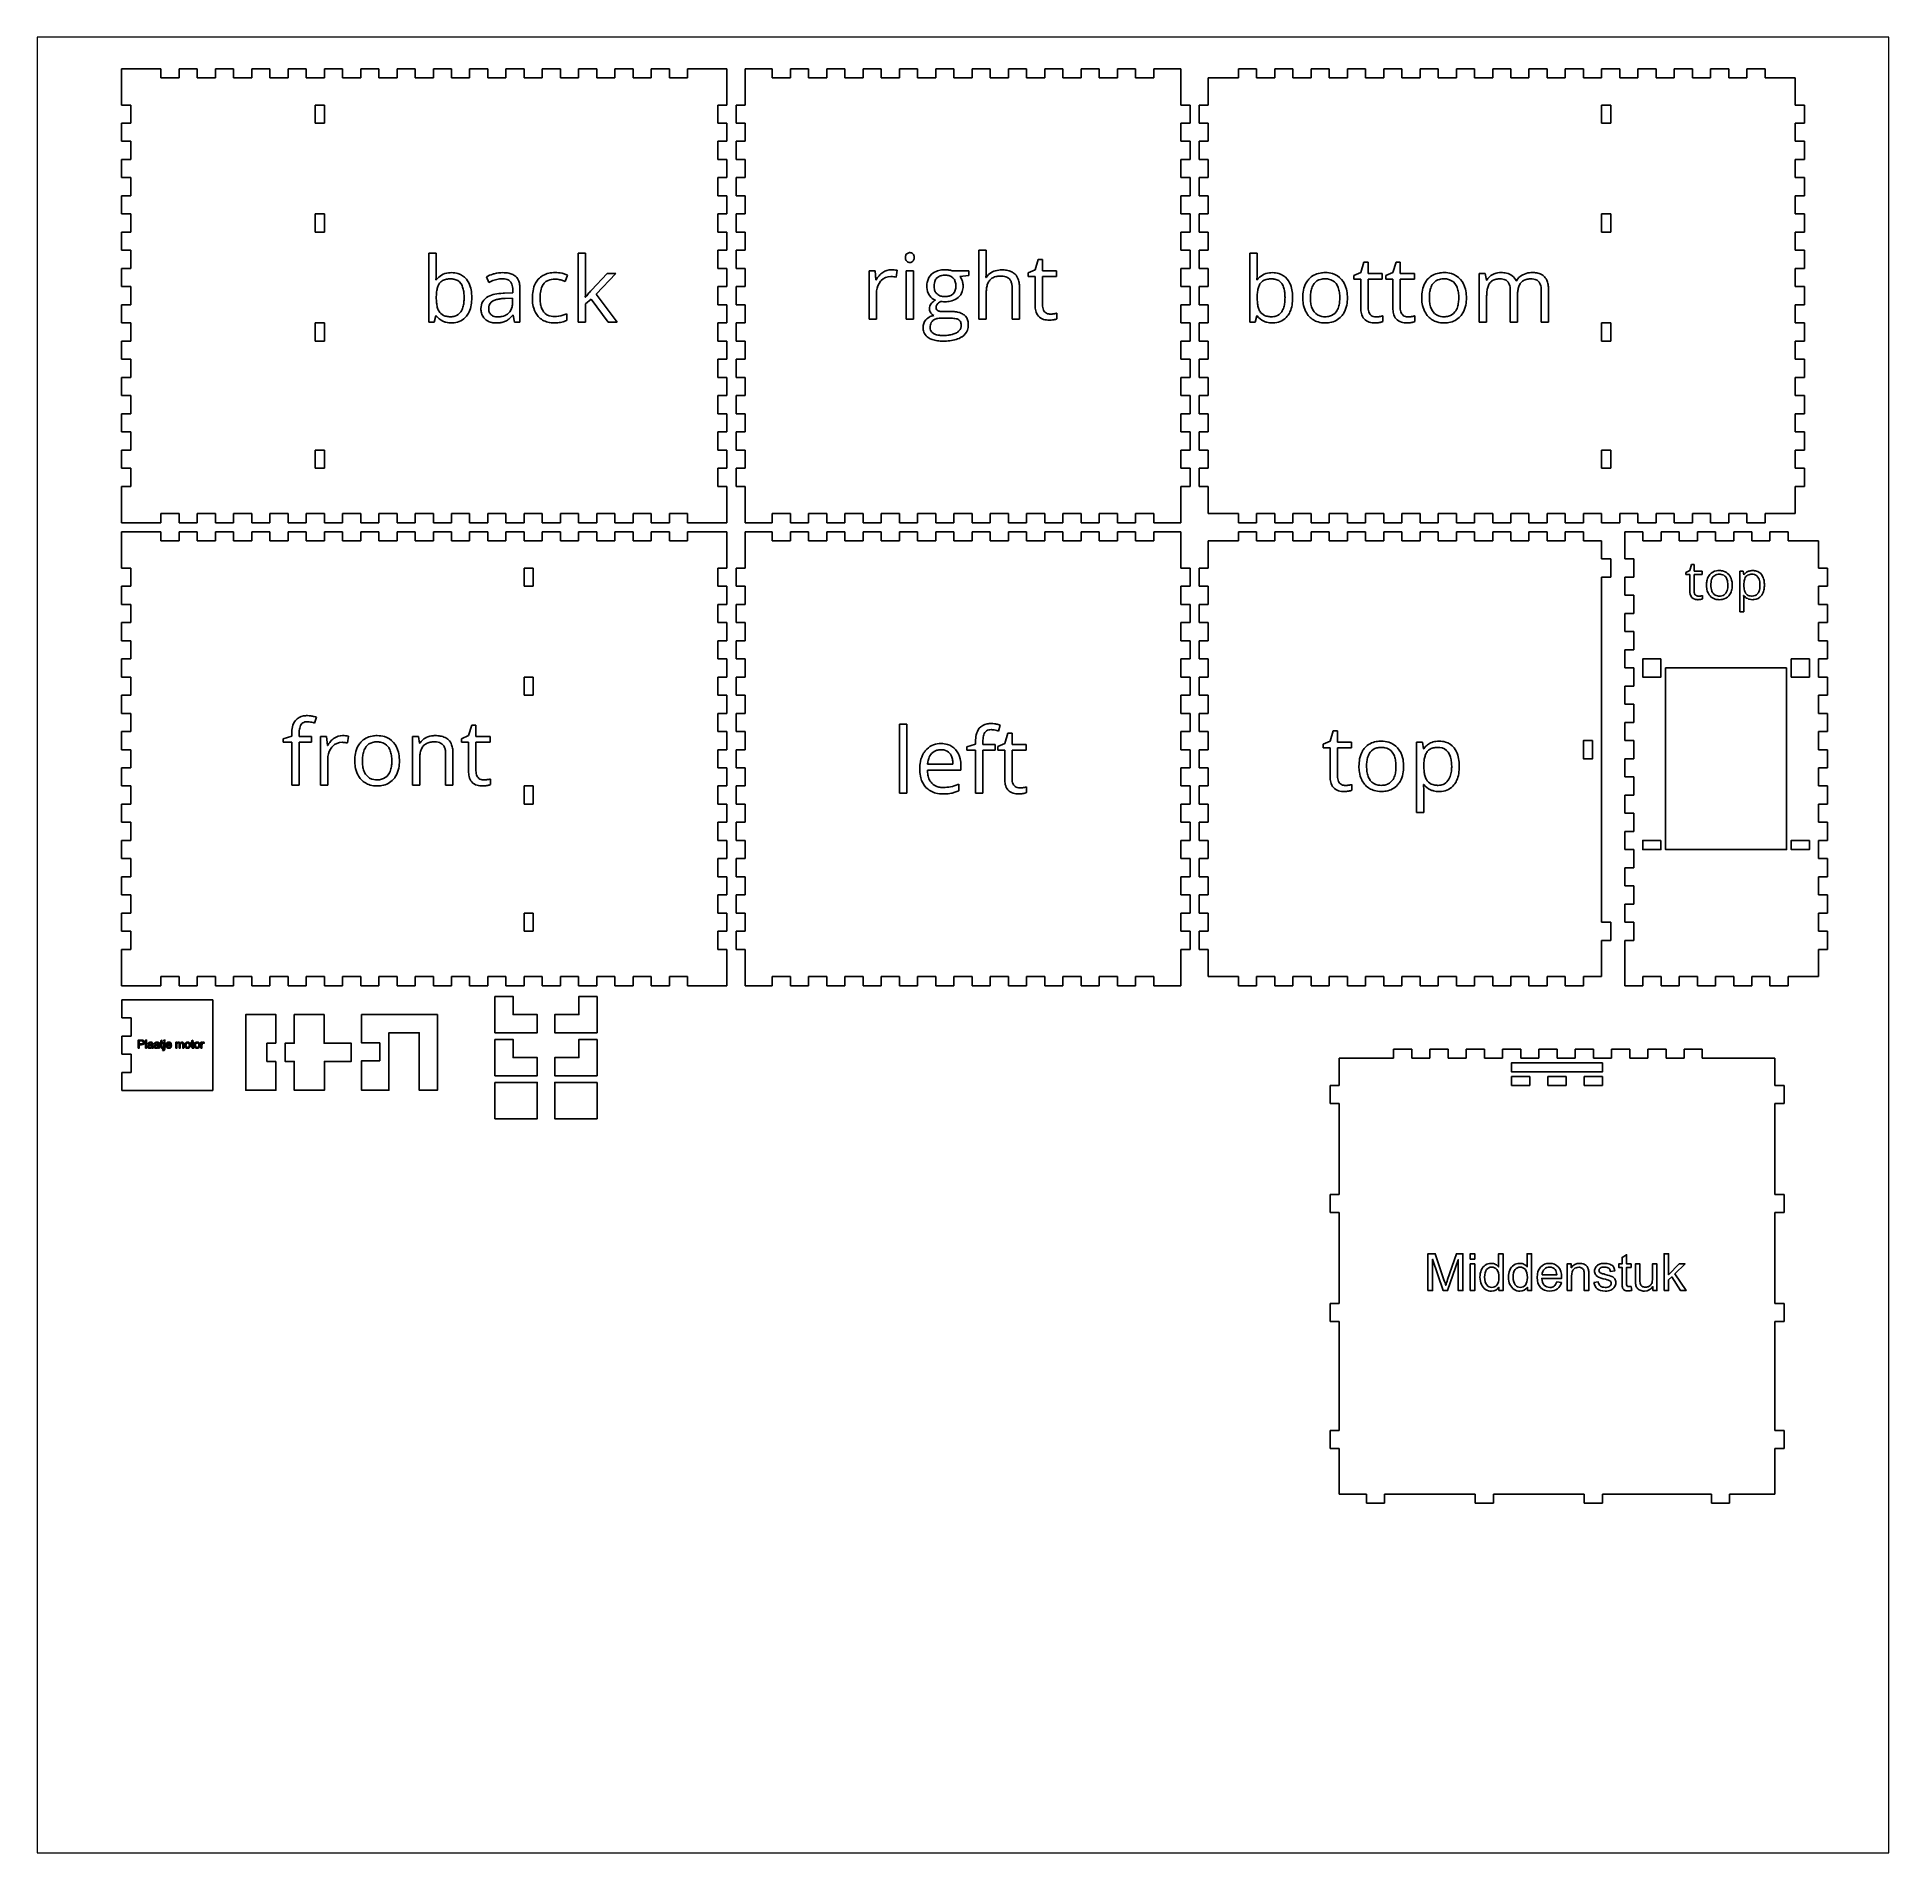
# Paper-space layout 'Layout1' of a CAD drawing. Header units: millimetres. Extents: x 0 to 612, y 0 to 600.
# The model-space entities are those that its viewports show. They can reach past a viewport. Long polylines and large blocks are cut down to what shows.
import ezdxf

# ---------------------------------------------------------------- set-up
doc = ezdxf.new("R2010")
doc.units = ezdxf.units.MM
for name, color, linetype in [('back_labelLayer', 7, 'Continuous'), ('back_outsideCutPath', 7, 'Continuous'), ('bottom_labelLayer', 7, 'Continuous'), ('bottom_outsideCutPath', 7, 'Continuous'), ('front_labelLayer', 7, 'Continuous'), ('front_outsideCutPath', 7, 'Continuous'), ('left_labelLayer', 7, 'Continuous'), ('left_outsideCutPath', 7, 'Continuous'), ('right_labelLayer', 7, 'Continuous'), ('right_outsideCutPath', 7, 'Continuous'), ('top_labelLayer', 7, 'Continuous'), ('top_outsideCutPath', 7, 'Continuous')]:
    doc.layers.add(name, color=color, linetype=linetype)

msp = doc.modelspace()

# ---------------------------------------------------------------- linework, layer by layer
at = {"layer": 'back_labelLayer', "color": 18, "linetype": 'Continuous', "lineweight": 25, "true_color": 0x000000}
for points in [[(129.49, 505.83), (129.49, 528.62)], [(129.49, 528.62), (131.92, 528.62)], [(131.92, 528.62), (131.92, 523.09)], [(178.84, 505.83), (178.84, 528.62)], [(178.84, 528.62), (181.24, 528.62)], [(181.24, 528.62), (181.24, 516.54)], [(149.22, 518.91), (148.47, 520.77)], [(175.27, 521.34), (174.52, 519.28)], [(183.16, 516.39), (188.35, 521.88)], [(191.23, 521.88), (184.73, 515.04)], [(188.35, 521.88), (191.23, 521.88)], [(131.8, 519.75), (131.92, 519.75)], [(154.45, 515.37), (157.18, 515.45)], [(157.18, 515.45), (157.18, 516.45)], [(159.55, 516.79), (159.55, 505.83)], [(181.13, 514.05), (181.24, 514.05)], [(184.73, 515.04), (191.69, 505.83)], [(131.75, 507.9), (131.23, 505.83)], [(131.92, 507.9), (131.75, 507.9)], [(157.12, 513.73), (154.69, 513.62)], [(157.12, 512.28), (157.12, 513.73)], [(157.26, 508.12), (157.15, 508.12)], [(157.75, 505.83), (157.26, 508.12)], [(175.03, 508.53), (175.03, 506.37)], [(183.07, 513.42), (181.24, 511.84)], [(181.24, 511.84), (181.24, 505.83)], [(188.74, 505.83), (183.07, 513.42)], [(131.23, 505.83), (129.49, 505.83)], [(159.55, 505.83), (157.75, 505.83)], [(181.24, 505.83), (178.84, 505.83)], [(191.69, 505.83), (188.74, 505.83)]]:
    msp.add_lwpolyline(points, dxfattribs=at)
for points in [[(131.81, 519.84), (131.85, 520.35), (131.88, 520.86), (131.89, 521.37)], [(131.89, 521.37), (131.91, 521.94), (131.92, 522.51), (131.92, 523.09)], [(135.96, 522.09), (134.33, 521.94), (132.86, 521.08), (131.92, 519.75)], [(136.61, 520.11), (136.17, 520.12), (135.72, 520.08), (135.29, 519.99)], [(136.96, 522.15), (136.63, 522.15), (136.29, 522.13), (135.96, 522.09)], [(137.75, 520), (137.37, 520.08), (136.99, 520.11), (136.61, 520.11)], [(139.05, 521.87), (138.37, 522.06), (137.67, 522.16), (136.96, 522.15)], [(141.88, 519.99), (141.15, 520.89), (140.17, 521.55), (139.05, 521.87)], [(150.64, 521.66), (149.89, 521.44), (149.16, 521.14), (148.47, 520.77)], [(151.07, 521.78), (150.93, 521.74), (150.78, 521.7), (150.64, 521.66)], [(153.91, 522.15), (152.95, 522.15), (152, 522.02), (151.07, 521.78)], [(153.76, 520.14), (153.15, 520.14), (152.54, 520.06), (151.94, 519.91)], [(154.45, 520.1), (154.22, 520.13), (153.99, 520.14), (153.76, 520.14)], [(155.47, 522.04), (154.96, 522.11), (154.43, 522.15), (153.91, 522.15)], [(155.35, 519.9), (155.06, 520), (154.75, 520.07), (154.45, 520.1)], [(156.92, 521.65), (156.45, 521.84), (155.97, 521.97), (155.47, 522.04)], [(158.16, 520.87), (157.8, 521.2), (157.38, 521.47), (156.92, 521.65)], [(159.16, 519.34), (158.95, 519.92), (158.61, 520.45), (158.16, 520.87)], [(169.05, 521.96), (167.72, 521.69), (166.51, 521), (165.61, 519.98)], [(171.14, 522.18), (170.44, 522.18), (169.74, 522.11), (169.05, 521.96)], [(173.45, 521.93), (172.69, 522.09), (171.91, 522.18), (171.14, 522.18)], [(174.12, 521.76), (173.9, 521.83), (173.68, 521.88), (173.45, 521.93)], [(174.74, 521.57), (174.54, 521.64), (174.33, 521.71), (174.12, 521.76)], [(175.25, 521.35), (175.08, 521.43), (174.91, 521.51), (174.74, 521.57)], [(175.27, 521.34), (175.26, 521.35), (175.26, 521.35), (175.25, 521.35)], [(131.8, 519.75), (131.81, 519.78), (131.81, 519.81), (131.81, 519.84)], [(131.94, 514.66), (131.93, 514.4), (131.92, 514.14), (131.92, 513.87)], [(132.09, 516.21), (132.01, 515.7), (131.96, 515.18), (131.94, 514.66)], [(132.42, 517.54), (132.27, 517.1), (132.16, 516.66), (132.09, 516.21)], [(133.02, 518.68), (132.76, 518.34), (132.56, 517.95), (132.42, 517.54)], [(133.96, 519.51), (133.6, 519.3), (133.28, 519.02), (133.02, 518.68)], [(135.29, 519.99), (134.82, 519.91), (134.37, 519.74), (133.96, 519.51)], [(140.01, 518.57), (139.47, 519.33), (138.66, 519.84), (137.75, 520)], [(140.12, 518.41), (140.08, 518.47), (140.05, 518.52), (140.01, 518.57)], [(140.72, 517.05), (140.59, 517.53), (140.38, 517.99), (140.12, 518.41)], [(141.02, 515.54), (140.96, 516.05), (140.87, 516.55), (140.72, 517.05)], [(141.11, 513.9), (141.11, 514.45), (141.08, 514.99), (141.02, 515.54)], [(143.13, 517.57), (142.87, 518.45), (142.45, 519.27), (141.88, 519.99)], [(143.56, 515.38), (143.49, 516.12), (143.35, 516.85), (143.13, 517.57)], [(143.63, 513.87), (143.63, 514.37), (143.6, 514.88), (143.56, 515.38)], [(149.07, 514.24), (147.55, 513.51), (146.6, 511.95), (146.67, 510.27)], [(151.29, 515.01), (150.52, 514.86), (149.77, 514.6), (149.07, 514.24)], [(150.2, 519.35), (149.87, 519.21), (149.54, 519.07), (149.22, 518.91)], [(151.94, 519.91), (151.35, 519.77), (150.76, 519.58), (150.2, 519.35)], [(153.96, 515.35), (153.06, 515.31), (152.17, 515.2), (151.29, 515.01)], [(154.45, 515.37), (154.29, 515.36), (154.12, 515.35), (153.96, 515.35)], [(156.36, 519.24), (156.09, 519.54), (155.74, 519.77), (155.35, 519.9)], [(156.87, 518.39), (156.76, 518.7), (156.58, 518.99), (156.36, 519.24)], [(157.11, 517.46), (157.06, 517.78), (156.99, 518.09), (156.87, 518.39)], [(157.18, 516.45), (157.18, 516.79), (157.16, 517.13), (157.11, 517.46)], [(159.48, 517.93), (159.43, 518.41), (159.32, 518.88), (159.16, 519.34)], [(159.55, 516.79), (159.55, 517.17), (159.53, 517.55), (159.48, 517.93)], [(163.87, 516.19), (163.73, 515.39), (163.66, 514.57), (163.67, 513.75)], [(164.68, 518.63), (164.29, 517.86), (164.02, 517.04), (163.87, 516.19)], [(165.61, 519.98), (165.24, 519.57), (164.93, 519.12), (164.68, 518.63)], [(166.25, 515.1), (166.2, 514.66), (166.18, 514.22), (166.18, 513.78)], [(166.7, 517.18), (166.46, 516.51), (166.31, 515.81), (166.25, 515.1)], [(168.89, 519.61), (167.85, 519.14), (167.06, 518.26), (166.7, 517.18)], [(171.08, 520.02), (170.33, 520.04), (169.58, 519.9), (168.89, 519.61)], [(171.29, 520.02), (171.22, 520.02), (171.15, 520.02), (171.08, 520.02)], [(172, 519.95), (171.76, 519.99), (171.53, 520.01), (171.29, 520.02)], [(172.76, 519.81), (172.51, 519.87), (172.25, 519.92), (172, 519.95)], [(173.35, 519.67), (173.15, 519.72), (172.96, 519.77), (172.76, 519.81)], [(174.52, 519.28), (174.14, 519.43), (173.74, 519.56), (173.35, 519.67)], [(181.13, 514.11), (181.15, 514.39), (181.17, 514.67), (181.18, 514.95)], [(181.13, 514.05), (181.13, 514.07), (181.13, 514.09), (181.13, 514.11)], [(181.18, 514.95), (181.2, 515.19), (181.21, 515.43), (181.22, 515.66)], [(181.22, 515.66), (181.23, 515.8), (181.23, 515.94), (181.24, 516.08)], [(181.24, 516.08), (181.24, 516.23), (181.24, 516.39), (181.24, 516.54)], [(181.6, 514.53), (181.48, 514.37), (181.36, 514.21), (181.24, 514.05)], [(182.1, 515.15), (181.93, 514.95), (181.76, 514.74), (181.6, 514.53)], [(182.59, 515.74), (182.43, 515.55), (182.26, 515.35), (182.1, 515.15)], [(183.16, 516.39), (182.97, 516.18), (182.78, 515.96), (182.59, 515.74)], [(131.92, 513.87), (131.92, 513.32), (131.95, 512.76), (132, 512.21)], [(131.92, 507.9), (132.48, 507.12), (133.23, 506.51), (134.1, 506.12)], [(132, 512.21), (132.05, 511.73), (132.13, 511.25), (132.25, 510.77)], [(132.25, 510.77), (132.36, 510.34), (132.52, 509.91), (132.74, 509.51)], [(132.74, 509.51), (132.83, 509.34), (132.93, 509.18), (133.05, 509.03)], [(133.05, 509.03), (133.51, 508.45), (134.13, 508.03), (134.84, 507.82)], [(138.04, 507.76), (138.85, 507.99), (139.55, 508.5), (140.01, 509.21)], [(140.01, 509.21), (140.31, 509.67), (140.54, 510.17), (140.7, 510.7)], [(140.7, 510.7), (140.85, 511.21), (140.96, 511.74), (141.02, 512.27)], [(141.02, 512.27), (141.08, 512.81), (141.11, 513.36), (141.11, 513.9)], [(141.86, 507.73), (142.22, 508.17), (142.51, 508.65), (142.75, 509.17)], [(142.75, 509.17), (143.08, 509.9), (143.31, 510.68), (143.44, 511.47)], [(143.44, 511.47), (143.57, 512.27), (143.63, 513.07), (143.63, 513.87)], [(146.67, 510.27), (146.67, 509.8), (146.72, 509.33), (146.82, 508.88)], [(146.82, 508.88), (147, 508.06), (147.42, 507.33), (148.03, 506.77)], [(149.27, 510.84), (149.24, 510.64), (149.22, 510.44), (149.22, 510.24)], [(149.22, 510.24), (149.22, 509.97), (149.25, 509.7), (149.31, 509.44)], [(150.5, 512.72), (149.83, 512.32), (149.37, 511.62), (149.27, 510.84)], [(149.31, 509.44), (149.39, 509.06), (149.58, 508.7), (149.84, 508.41)], [(149.84, 508.41), (149.9, 508.35), (149.96, 508.29), (150.02, 508.23)], [(150.02, 508.23), (150.31, 507.99), (150.65, 507.81), (151.01, 507.71)], [(150.97, 512.97), (150.81, 512.9), (150.65, 512.81), (150.5, 512.72)], [(152.02, 513.31), (151.66, 513.23), (151.31, 513.11), (150.97, 512.97)], [(153.26, 513.52), (152.84, 513.47), (152.43, 513.4), (152.02, 513.31)], [(154.69, 513.62), (154.21, 513.61), (153.73, 513.57), (153.26, 513.52)], [(153.7, 507.69), (154.33, 507.82), (154.93, 508.09), (155.45, 508.47)], [(155.45, 508.47), (155.58, 508.57), (155.7, 508.68), (155.82, 508.79)], [(155.82, 508.79), (156.39, 509.34), (156.78, 510.05), (156.96, 510.82)], [(156.33, 507.2), (156.62, 507.49), (156.89, 507.79), (157.15, 508.12)], [(156.96, 510.82), (157.07, 511.29), (157.12, 511.77), (157.12, 512.25)], [(157.12, 512.25), (157.12, 512.26), (157.12, 512.27), (157.12, 512.28)], [(163.67, 513.75), (163.66, 513.41), (163.68, 513.06), (163.7, 512.72)], [(163.7, 512.72), (163.75, 511.92), (163.89, 511.13), (164.11, 510.37)], [(164.11, 510.37), (164.4, 509.38), (164.9, 508.46), (165.58, 507.68)], [(166.18, 513.78), (166.18, 513.21), (166.22, 512.64), (166.3, 512.07)], [(166.3, 512.07), (166.38, 511.53), (166.51, 511), (166.7, 510.49)], [(166.7, 510.49), (166.87, 510.05), (167.09, 509.63), (167.38, 509.24)], [(167.38, 509.24), (167.99, 508.44), (168.88, 507.9), (169.88, 507.75)], [(170.92, 507.66), (171.87, 507.67), (172.81, 507.8), (173.72, 508.07)], [(173.72, 508.07), (174.17, 508.2), (174.6, 508.35), (175.03, 508.53)], [(134.1, 506.12), (134.42, 505.97), (134.76, 505.85), (135.11, 505.76)], [(134.84, 507.82), (135.27, 507.69), (135.72, 507.61), (136.17, 507.59)], [(135.11, 505.76), (135.71, 505.61), (136.34, 505.53), (136.96, 505.54)], [(136.17, 507.59), (136.33, 507.58), (136.5, 507.57), (136.67, 507.57)], [(136.67, 507.57), (137.13, 507.57), (137.6, 507.63), (138.04, 507.76)], [(136.96, 505.54), (137.23, 505.54), (137.5, 505.55), (137.77, 505.58)], [(137.77, 505.58), (139.37, 505.69), (140.86, 506.47), (141.86, 507.73)], [(148.03, 506.77), (148.21, 506.6), (148.4, 506.45), (148.61, 506.32)], [(148.61, 506.32), (149.12, 506.01), (149.67, 505.8), (150.25, 505.68)], [(150.25, 505.68), (150.75, 505.58), (151.26, 505.53), (151.77, 505.54)], [(151.01, 507.71), (151.29, 507.62), (151.58, 507.57), (151.87, 507.56)], [(151.77, 505.54), (151.97, 505.54), (152.18, 505.54), (152.38, 505.55)], [(151.87, 507.56), (152, 507.55), (152.13, 507.54), (152.25, 507.54)], [(152.25, 507.54), (152.74, 507.54), (153.22, 507.59), (153.7, 507.69)], [(152.38, 505.55), (152.79, 505.57), (153.19, 505.63), (153.59, 505.71)], [(153.59, 505.71), (153.99, 505.79), (154.38, 505.91), (154.75, 506.07)], [(154.75, 506.07), (155, 506.18), (155.23, 506.32), (155.45, 506.47)], [(155.45, 506.47), (155.77, 506.69), (156.06, 506.93), (156.33, 507.2)], [(165.58, 507.68), (166.42, 506.74), (167.53, 506.08), (168.76, 505.79)], [(168.76, 505.79), (169.49, 505.62), (170.23, 505.53), (170.97, 505.54)], [(169.88, 507.75), (170.22, 507.69), (170.57, 507.66), (170.92, 507.66)], [(170.97, 505.54), (171.2, 505.54), (171.42, 505.54), (171.65, 505.55)], [(171.65, 505.55), (172.22, 505.58), (172.78, 505.65), (173.34, 505.77)], [(173.34, 505.77), (173.93, 505.9), (174.5, 506.1), (175.03, 506.37)]]:
    msp.add_open_spline(points, degree=3, dxfattribs=at)
at = {"layer": 'back_outsideCutPath', "color": 18, "linetype": 'Continuous', "lineweight": 25, "true_color": 0x000000}
for points in [[(27.94, 589.54), (27.94, 577.54)], [(34.94, 589.54), (27.94, 589.54)], [(40.94, 589.54), (34.94, 589.54)], [(40.94, 586.54), (40.94, 589.54)], [(52.94, 589.54), (46.94, 589.54)], [(46.94, 589.54), (46.94, 586.54)], [(52.94, 586.54), (52.94, 589.54)], [(64.94, 589.54), (58.94, 589.54)], [(58.94, 589.54), (58.94, 586.54)], [(64.94, 586.54), (64.94, 589.54)], [(76.94, 589.54), (70.94, 589.54)], [(70.94, 589.54), (70.94, 586.54)], [(76.94, 586.54), (76.94, 589.54)], [(88.94, 589.54), (82.94, 589.54)], [(82.94, 589.54), (82.94, 586.54)], [(88.94, 586.54), (88.94, 589.54)], [(100.94, 589.54), (94.94, 589.54)], [(94.94, 589.54), (94.94, 586.54)], [(100.94, 586.54), (100.94, 589.54)], [(112.94, 589.54), (106.94, 589.54)], [(106.94, 589.54), (106.94, 586.54)], [(112.94, 586.54), (112.94, 589.54)], [(124.94, 589.54), (118.94, 589.54)], [(118.94, 589.54), (118.94, 586.54)], [(124.94, 586.54), (124.94, 589.54)], [(136.94, 589.54), (130.94, 589.54)], [(130.94, 589.54), (130.94, 586.54)], [(136.94, 586.54), (136.94, 589.54)], [(148.94, 589.54), (142.94, 589.54)], [(142.94, 589.54), (142.94, 586.54)], [(148.94, 586.54), (148.94, 589.54)], [(160.94, 589.54), (154.94, 589.54)], [(154.94, 589.54), (154.94, 586.54)], [(160.94, 586.54), (160.94, 589.54)], [(172.94, 589.54), (166.94, 589.54)], [(166.94, 589.54), (166.94, 586.54)], [(172.94, 586.54), (172.94, 589.54)], [(184.94, 589.54), (178.94, 589.54)], [(178.94, 589.54), (178.94, 586.54)], [(184.94, 586.54), (184.94, 589.54)], [(196.94, 589.54), (190.94, 589.54)], [(190.94, 589.54), (190.94, 586.54)], [(196.94, 586.54), (196.94, 589.54)], [(208.94, 589.54), (202.94, 589.54)], [(202.94, 589.54), (202.94, 586.54)], [(208.94, 586.54), (208.94, 589.54)], [(227.94, 589.54), (214.94, 589.54)], [(214.94, 589.54), (214.94, 586.54)], [(227.94, 583.54), (227.94, 589.54)], [(46.94, 586.54), (40.94, 586.54)], [(58.94, 586.54), (52.94, 586.54)], [(70.94, 586.54), (64.94, 586.54)], [(82.94, 586.54), (76.94, 586.54)], [(94.94, 586.54), (88.94, 586.54)], [(106.94, 586.54), (100.94, 586.54)], [(118.94, 586.54), (112.94, 586.54)], [(130.94, 586.54), (124.94, 586.54)], [(142.94, 586.54), (136.94, 586.54)], [(154.94, 586.54), (148.94, 586.54)], [(166.94, 586.54), (160.94, 586.54)], [(178.94, 586.54), (172.94, 586.54)], [(190.94, 586.54), (184.94, 586.54)], [(202.94, 586.54), (196.94, 586.54)], [(214.94, 586.54), (208.94, 586.54)], [(227.94, 577.54), (227.94, 583.54)], [(27.94, 577.54), (30.94, 577.54)], [(30.94, 577.54), (30.94, 571.54)], [(91.94, 571.54), (91.94, 577.54)], [(91.94, 577.54), (94.94, 577.54)], [(94.94, 577.54), (94.94, 571.54)], [(224.94, 571.54), (224.94, 577.54)], [(224.94, 577.54), (227.94, 577.54)], [(516.94, 571.54), (516.94, 577.54)], [(516.94, 577.54), (519.94, 577.54)], [(519.94, 577.54), (519.94, 571.54)], [(30.94, 571.54), (27.94, 571.54)], [(27.94, 571.54), (27.94, 565.54)], [(94.94, 571.54), (91.94, 571.54)], [(227.94, 571.54), (224.94, 571.54)], [(227.94, 565.54), (227.94, 571.54)], [(519.94, 571.54), (516.94, 571.54)], [(27.94, 565.54), (30.94, 565.54)], [(30.94, 565.54), (30.94, 559.54)], [(224.94, 559.54), (224.94, 565.54)], [(224.94, 565.54), (227.94, 565.54)], [(30.94, 559.54), (27.94, 559.54)], [(27.94, 559.54), (27.94, 553.54)], [(227.94, 559.54), (224.94, 559.54)], [(227.94, 553.54), (227.94, 559.54)], [(27.94, 553.54), (30.94, 553.54)], [(30.94, 553.54), (30.94, 547.54)], [(224.94, 547.54), (224.94, 553.54)], [(224.94, 553.54), (227.94, 553.54)], [(30.94, 547.54), (27.94, 547.54)], [(27.94, 547.54), (27.94, 541.54)], [(227.94, 547.54), (224.94, 547.54)], [(227.94, 541.54), (227.94, 547.54)], [(27.94, 541.54), (30.94, 541.54)], [(30.94, 541.54), (30.94, 535.54)], [(91.94, 535.54), (91.94, 541.54)], [(91.94, 541.54), (94.94, 541.54)], [(94.94, 541.54), (94.94, 535.54)], [(224.94, 535.54), (224.94, 541.54)], [(224.94, 541.54), (227.94, 541.54)], [(516.94, 535.54), (516.94, 541.54)], [(516.94, 541.54), (519.94, 541.54)], [(519.94, 541.54), (519.94, 535.54)], [(30.94, 535.54), (27.94, 535.54)], [(27.94, 535.54), (27.94, 529.54)], [(94.94, 535.54), (91.94, 535.54)], [(227.94, 535.54), (224.94, 535.54)], [(227.94, 529.54), (227.94, 535.54)], [(519.94, 535.54), (516.94, 535.54)], [(27.94, 529.54), (30.94, 529.54)], [(30.94, 529.54), (30.94, 523.54)], [(224.94, 523.54), (224.94, 529.54)], [(224.94, 529.54), (227.94, 529.54)], [(30.94, 523.54), (27.94, 523.54)], [(27.94, 523.54), (27.94, 517.54)], [(227.94, 523.54), (224.94, 523.54)], [(227.94, 517.54), (227.94, 523.54)], [(27.94, 517.54), (30.94, 517.54)], [(30.94, 517.54), (30.94, 511.54)], [(224.94, 511.54), (224.94, 517.54)], [(224.94, 517.54), (227.94, 517.54)], [(30.94, 511.54), (27.94, 511.54)], [(27.94, 511.54), (27.94, 505.54)], [(227.94, 511.54), (224.94, 511.54)], [(227.94, 505.54), (227.94, 511.54)], [(27.94, 505.54), (30.94, 505.54)], [(30.94, 505.54), (30.94, 499.54)], [(91.94, 499.54), (91.94, 505.54)], [(91.94, 505.54), (94.94, 505.54)], [(94.94, 505.54), (94.94, 499.54)], [(224.94, 499.54), (224.94, 505.54)], [(224.94, 505.54), (227.94, 505.54)], [(516.94, 499.54), (516.94, 505.54)], [(516.94, 505.54), (519.94, 505.54)], [(519.94, 505.54), (519.94, 499.54)], [(30.94, 499.54), (27.94, 499.54)], [(27.94, 499.54), (27.94, 493.54)], [(94.94, 499.54), (91.94, 499.54)], [(227.94, 499.54), (224.94, 499.54)], [(227.94, 493.54), (227.94, 499.54)], [(519.94, 499.54), (516.94, 499.54)], [(27.94, 493.54), (30.94, 493.54)], [(30.94, 493.54), (30.94, 487.54)], [(224.94, 487.54), (224.94, 493.54)], [(224.94, 493.54), (227.94, 493.54)], [(30.94, 487.54), (27.94, 487.54)], [(27.94, 487.54), (27.94, 481.54)], [(227.94, 487.54), (224.94, 487.54)], [(227.94, 481.54), (227.94, 487.54)], [(27.94, 481.54), (30.94, 481.54)], [(30.94, 481.54), (30.94, 475.54)], [(224.94, 475.54), (224.94, 481.54)], [(224.94, 481.54), (227.94, 481.54)], [(30.94, 475.54), (27.94, 475.54)], [(27.94, 475.54), (27.94, 469.54)], [(227.94, 475.54), (224.94, 475.54)], [(227.94, 469.54), (227.94, 475.54)], [(27.94, 469.54), (30.94, 469.54)], [(30.94, 469.54), (30.94, 463.54)], [(224.94, 463.54), (224.94, 469.54)], [(224.94, 469.54), (227.94, 469.54)], [(30.94, 463.54), (27.94, 463.54)], [(27.94, 463.54), (27.94, 457.54)], [(91.94, 457.54), (91.94, 463.54)], [(91.94, 463.54), (94.94, 463.54)], [(94.94, 463.54), (94.94, 457.54)], [(227.94, 463.54), (224.94, 463.54)], [(227.94, 457.54), (227.94, 463.54)], [(516.94, 457.54), (516.94, 463.54)], [(516.94, 463.54), (519.94, 463.54)], [(519.94, 463.54), (519.94, 457.54)], [(27.94, 457.54), (30.94, 457.54)], [(30.94, 457.54), (30.94, 451.54)], [(94.94, 457.54), (91.94, 457.54)], [(224.94, 451.54), (224.94, 457.54)], [(224.94, 457.54), (227.94, 457.54)], [(519.94, 457.54), (516.94, 457.54)], [(30.94, 451.54), (27.94, 451.54)], [(27.94, 451.54), (27.94, 445.54)], [(227.94, 451.54), (224.94, 451.54)], [(227.94, 439.54), (227.94, 451.54)], [(27.94, 445.54), (27.94, 439.54)], [(40.94, 439.54), (40.94, 442.54)], [(40.94, 442.54), (46.94, 442.54)], [(46.94, 442.54), (46.94, 439.54)], [(52.94, 439.54), (52.94, 442.54)], [(52.94, 442.54), (58.94, 442.54)], [(58.94, 442.54), (58.94, 439.54)], [(64.94, 439.54), (64.94, 442.54)], [(64.94, 442.54), (70.94, 442.54)], [(70.94, 442.54), (70.94, 439.54)], [(76.94, 439.54), (76.94, 442.54)], [(76.94, 442.54), (82.94, 442.54)], [(82.94, 442.54), (82.94, 439.54)], [(88.94, 439.54), (88.94, 442.54)], [(88.94, 442.54), (94.94, 442.54)], [(94.94, 442.54), (94.94, 439.54)], [(100.94, 439.54), (100.94, 442.54)], [(100.94, 442.54), (106.94, 442.54)], [(106.94, 442.54), (106.94, 439.54)], [(112.94, 439.54), (112.94, 442.54)], [(112.94, 442.54), (118.94, 442.54)], [(118.94, 442.54), (118.94, 439.54)], [(124.94, 439.54), (124.94, 442.54)], [(124.94, 442.54), (130.94, 442.54)], [(130.94, 442.54), (130.94, 439.54)], [(136.94, 439.54), (136.94, 442.54)], [(136.94, 442.54), (142.94, 442.54)], [(142.94, 442.54), (142.94, 439.54)], [(148.94, 439.54), (148.94, 442.54)], [(148.94, 442.54), (154.94, 442.54)], [(154.94, 442.54), (154.94, 439.54)], [(160.94, 439.54), (160.94, 442.54)], [(160.94, 442.54), (166.94, 442.54)], [(166.94, 442.54), (166.94, 439.54)], [(172.94, 439.54), (172.94, 442.54)], [(172.94, 442.54), (178.94, 442.54)], [(178.94, 442.54), (178.94, 439.54)], [(184.94, 439.54), (184.94, 442.54)], [(184.94, 442.54), (190.94, 442.54)], [(190.94, 442.54), (190.94, 439.54)], [(196.94, 439.54), (196.94, 442.54)], [(196.94, 442.54), (202.94, 442.54)], [(202.94, 442.54), (202.94, 439.54)], [(208.94, 439.54), (208.94, 442.54)], [(208.94, 442.54), (214.94, 442.54)], [(214.94, 442.54), (214.94, 439.54)], [(27.94, 439.54), (40.94, 439.54)], [(46.94, 439.54), (52.94, 439.54)], [(58.94, 439.54), (64.94, 439.54)], [(70.94, 439.54), (76.94, 439.54)], [(82.94, 439.54), (88.94, 439.54)], [(94.94, 439.54), (100.94, 439.54)], [(106.94, 439.54), (112.94, 439.54)], [(118.94, 439.54), (124.94, 439.54)], [(130.94, 439.54), (136.94, 439.54)], [(142.94, 439.54), (148.94, 439.54)], [(154.94, 439.54), (160.94, 439.54)], [(166.94, 439.54), (172.94, 439.54)], [(178.94, 439.54), (184.94, 439.54)], [(190.94, 439.54), (196.94, 439.54)], [(202.94, 439.54), (208.94, 439.54)], [(214.94, 439.54), (220.94, 439.54)], [(220.94, 439.54), (227.94, 439.54)], [(160.94, 418.54), (160.94, 424.54)], [(160.94, 424.54), (163.94, 424.54)], [(163.94, 424.54), (163.94, 418.54)], [(163.94, 418.54), (160.94, 418.54)], [(160.94, 382.54), (160.94, 388.54)], [(160.94, 388.54), (163.94, 388.54)], [(163.94, 388.54), (163.94, 382.54)], [(163.94, 382.54), (160.94, 382.54)], [(160.94, 346.54), (160.94, 352.54)], [(160.94, 352.54), (163.94, 352.54)], [(163.94, 352.54), (163.94, 346.54)], [(163.94, 346.54), (160.94, 346.54)], [(160.94, 304.54), (160.94, 310.54)], [(160.94, 310.54), (163.94, 310.54)], [(163.94, 310.54), (163.94, 304.54)], [(163.94, 304.54), (160.94, 304.54)], [(430.21, 253.59), (430.21, 262.59)], [(574.21, 253.59), (574.21, 262.59)], [(427.21, 247.59), (427.21, 253.59)], [(427.21, 253.59), (430.21, 253.59)], [(577.21, 253.59), (574.21, 253.59)], [(577.21, 247.59), (577.21, 253.59)], [(430.21, 247.59), (427.21, 247.59)], [(430.21, 247.59), (430.21, 217.59)], [(574.21, 247.59), (577.21, 247.59)], [(574.21, 247.59), (574.21, 217.59)], [(427.21, 211.59), (427.21, 217.59)], [(427.21, 217.59), (430.21, 217.59)], [(577.21, 217.59), (574.21, 217.59)], [(577.21, 211.59), (577.21, 217.59)], [(430.21, 211.59), (427.21, 211.59)], [(430.21, 211.59), (430.21, 181.59)], [(574.21, 211.59), (577.21, 211.59)], [(574.21, 211.59), (574.21, 181.59)], [(427.21, 175.59), (427.21, 181.59)], [(427.21, 181.59), (430.21, 181.59)], [(577.21, 181.59), (574.21, 181.59)], [(577.21, 175.59), (577.21, 181.59)], [(430.21, 175.59), (427.21, 175.59)], [(430.21, 175.59), (430.21, 139.59)], [(574.21, 175.59), (577.21, 175.59)], [(574.21, 175.59), (574.21, 139.59)], [(427.21, 133.59), (427.21, 139.59)], [(427.21, 139.59), (430.21, 139.59)], [(577.21, 139.59), (574.21, 139.59)], [(577.21, 133.59), (577.21, 139.59)], [(430.21, 133.59), (427.21, 133.59)], [(430.21, 133.59), (430.21, 118.59)], [(574.21, 133.59), (577.21, 133.59)], [(574.21, 133.59), (574.21, 118.59)], [(430.21, 118.59), (439.21, 118.59)], [(439.21, 115.59), (439.21, 118.59)], [(445.21, 118.59), (445.21, 115.59)], [(445.21, 118.59), (475.21, 118.59)], [(475.21, 115.59), (475.21, 118.59)], [(481.21, 118.59), (481.21, 115.59)], [(481.21, 118.59), (511.21, 118.59)], [(511.21, 115.59), (511.21, 118.59)], [(517.21, 118.59), (517.21, 115.59)], [(517.21, 118.59), (553.21, 118.59)], [(553.21, 115.59), (553.21, 118.59)], [(559.21, 118.59), (559.21, 115.59)], [(559.21, 118.59), (574.21, 118.59)], [(445.21, 115.59), (439.21, 115.59)], [(481.21, 115.59), (475.21, 115.59)], [(517.21, 115.59), (511.21, 115.59)], [(559.21, 115.59), (553.21, 115.59)]]:
    msp.add_lwpolyline(points, dxfattribs=at)
at = {"layer": 'bottom_labelLayer', "color": 18, "linetype": 'Continuous', "lineweight": 25, "true_color": 0x000000}
for points in [[(400.71, 505.83), (400.71, 528.62)], [(400.71, 528.62), (403.14, 528.62)], [(403.14, 528.62), (403.14, 523.09)], [(435.09, 521.17), (437.39, 522.18)], [(435.09, 520), (435.09, 521.17)], [(437.39, 522.18), (438.41, 525.61)], [(438.41, 525.61), (439.82, 525.61)], [(439.82, 525.61), (439.82, 521.89)], [(439.82, 521.89), (444.48, 521.89)], [(444.48, 521.89), (444.48, 520)], [(445.68, 521.17), (447.98, 522.18)], [(445.68, 520), (445.68, 521.17)], [(447.98, 522.18), (449.01, 525.61)], [(449.01, 525.61), (450.41, 525.61)], [(450.41, 525.61), (450.41, 521.89)], [(450.41, 521.89), (455.07, 521.89)], [(455.07, 521.89), (455.07, 520)], [(476.51, 505.83), (476.51, 521.89)], [(476.51, 521.89), (478.49, 521.89)], [(478.49, 521.89), (478.89, 519.69)], [(403.02, 519.75), (403.14, 519.75)], [(437.39, 520), (435.09, 520)], [(437.39, 510.44), (437.39, 520)], [(444.48, 520), (439.82, 520)], [(439.82, 520), (439.82, 510.55)], [(447.98, 520), (445.68, 520)], [(447.98, 510.44), (447.98, 520)], [(455.07, 520), (450.41, 520)], [(450.41, 520), (450.41, 510.55)], [(478.89, 519.69), (479.01, 519.69)], [(478.95, 514.25), (478.95, 505.83)], [(486.74, 505.83), (486.74, 516.27)], [(488.67, 519.45), (488.79, 519.45)], [(489.17, 514.8), (489.17, 505.83)], [(496.98, 505.83), (496.98, 516.27)], [(499.41, 516.3), (499.41, 505.83)], [(402.97, 507.9), (402.45, 505.83)], [(403.14, 507.9), (402.97, 507.9)], [(402.45, 505.83), (400.71, 505.83)], [(444.6, 507.84), (444.6, 505.98)], [(455.19, 507.84), (455.19, 505.98)], [(478.95, 505.83), (476.51, 505.83)], [(489.17, 505.83), (486.74, 505.83)], [(499.41, 505.83), (496.98, 505.83)]]:
    msp.add_lwpolyline(points, dxfattribs=at)
for points in [[(403.03, 519.84), (403.07, 520.35), (403.1, 520.86), (403.11, 521.37)], [(403.11, 521.37), (403.13, 521.94), (403.14, 522.52), (403.14, 523.09)], [(407.18, 522.09), (405.55, 521.94), (404.07, 521.09), (403.14, 519.75)], [(407.83, 520.11), (407.38, 520.12), (406.94, 520.08), (406.5, 519.99)], [(408.18, 522.15), (407.84, 522.15), (407.51, 522.13), (407.18, 522.09)], [(408.97, 520), (408.59, 520.08), (408.21, 520.12), (407.83, 520.11)], [(410.27, 521.87), (409.59, 522.06), (408.89, 522.16), (408.18, 522.15)], [(413.09, 519.99), (412.37, 520.89), (411.39, 521.55), (410.27, 521.87)], [(423.92, 522.03), (422.47, 521.8), (421.14, 521.08), (420.16, 519.99)], [(425.61, 522.18), (425.04, 522.18), (424.48, 522.13), (423.92, 522.03)], [(425.54, 520.11), (425.05, 520.12), (424.57, 520.06), (424.1, 519.94)], [(426.71, 520.01), (426.32, 520.08), (425.93, 520.11), (425.54, 520.11)], [(428.01, 521.84), (427.23, 522.07), (426.42, 522.19), (425.61, 522.18)], [(430.97, 519.94), (430.18, 520.84), (429.15, 521.5), (428.01, 521.84)], [(463.22, 522.03), (461.77, 521.8), (460.45, 521.08), (459.46, 519.99)], [(464.91, 522.18), (464.34, 522.18), (463.78, 522.13), (463.22, 522.03)], [(464.84, 520.11), (464.35, 520.12), (463.87, 520.06), (463.4, 519.94)], [(466.01, 520.01), (465.62, 520.08), (465.23, 520.11), (464.84, 520.11)], [(467.31, 521.84), (466.53, 522.07), (465.73, 522.19), (464.91, 522.18)], [(470.27, 519.94), (469.48, 520.84), (468.46, 521.5), (467.31, 521.84)], [(480.95, 521.52), (480.14, 521.11), (479.47, 520.47), (479.01, 519.69)], [(483.23, 522.16), (482.43, 522.11), (481.65, 521.89), (480.95, 521.52)], [(483.36, 520.11), (482.94, 520.12), (482.52, 520.08), (482.11, 519.99)], [(483.75, 522.18), (483.58, 522.18), (483.4, 522.17), (483.23, 522.16)], [(483.81, 520.1), (483.66, 520.11), (483.51, 520.11), (483.36, 520.11)], [(485.54, 521.99), (484.95, 522.12), (484.35, 522.18), (483.75, 522.18)], [(484.75, 519.92), (484.44, 520.01), (484.13, 520.07), (483.81, 520.1)], [(487.41, 521.13), (486.86, 521.55), (486.22, 521.85), (485.54, 521.99)], [(488.67, 519.45), (488.4, 520.11), (487.97, 520.69), (487.41, 521.13)], [(490.7, 521.35), (489.91, 520.9), (489.25, 520.25), (488.79, 519.45)], [(490.87, 521.45), (490.81, 521.42), (490.76, 521.38), (490.7, 521.35)], [(493.13, 522.13), (492.34, 522.05), (491.57, 521.82), (490.87, 521.45)], [(493.61, 520.11), (493.18, 520.12), (492.76, 520.08), (492.34, 519.99)], [(493.98, 522.18), (493.69, 522.18), (493.41, 522.16), (493.13, 522.13)], [(494.03, 520.1), (493.89, 520.11), (493.75, 520.11), (493.61, 520.11)], [(495.51, 522.05), (495, 522.14), (494.49, 522.18), (493.98, 522.18)], [(494.97, 519.92), (494.66, 520.02), (494.35, 520.08), (494.03, 520.1)], [(497.03, 521.54), (496.55, 521.79), (496.04, 521.96), (495.51, 522.05)], [(498.06, 520.78), (497.76, 521.09), (497.41, 521.34), (497.03, 521.54)], [(498.95, 519.31), (498.76, 519.86), (498.45, 520.36), (498.06, 520.78)], [(403.02, 519.75), (403.03, 519.78), (403.03, 519.81), (403.03, 519.84)], [(403.16, 514.67), (403.15, 514.4), (403.14, 514.14), (403.14, 513.87)], [(403.31, 516.21), (403.23, 515.7), (403.18, 515.18), (403.16, 514.67)], [(403.64, 517.54), (403.49, 517.1), (403.38, 516.66), (403.31, 516.21)], [(404.24, 518.68), (403.98, 518.34), (403.78, 517.95), (403.64, 517.54)], [(405.18, 519.51), (404.81, 519.3), (404.5, 519.02), (404.24, 518.68)], [(406.5, 519.99), (406.04, 519.91), (405.59, 519.74), (405.18, 519.51)], [(411.23, 518.57), (410.69, 519.33), (409.88, 519.84), (408.97, 520)], [(411.34, 518.41), (411.3, 518.47), (411.27, 518.52), (411.23, 518.57)], [(411.94, 517.05), (411.81, 517.53), (411.6, 517.99), (411.34, 518.41)], [(412.24, 515.54), (412.18, 516.05), (412.08, 516.55), (411.94, 517.05)], [(412.33, 513.9), (412.33, 514.45), (412.3, 515), (412.24, 515.54)], [(414.35, 517.57), (414.09, 518.45), (413.66, 519.27), (413.09, 519.99)], [(414.78, 515.38), (414.71, 516.12), (414.57, 516.85), (414.35, 517.57)], [(414.84, 513.87), (414.85, 514.37), (414.82, 514.88), (414.78, 515.38)], [(418.42, 516.31), (418.27, 515.51), (418.19, 514.69), (418.2, 513.87)], [(419.34, 518.84), (418.9, 518.06), (418.59, 517.2), (418.42, 516.31)], [(420.16, 519.99), (419.85, 519.64), (419.57, 519.25), (419.34, 518.84)], [(420.81, 515.49), (420.75, 514.95), (420.72, 514.41), (420.72, 513.87)], [(421.15, 517.04), (420.99, 516.53), (420.88, 516.02), (420.81, 515.49)], [(421.93, 518.55), (421.59, 518.09), (421.33, 517.58), (421.15, 517.04)], [(424.1, 519.94), (423.24, 519.74), (422.48, 519.24), (421.93, 518.55)], [(429.19, 518.52), (428.58, 519.31), (427.69, 519.84), (426.71, 520.01)], [(429.92, 517.19), (429.75, 517.67), (429.5, 518.12), (429.19, 518.52)], [(430.32, 515.6), (430.24, 516.15), (430.11, 516.68), (429.92, 517.19)], [(430.43, 513.87), (430.43, 514.45), (430.4, 515.03), (430.32, 515.6)], [(432.62, 516.73), (432.33, 517.92), (431.77, 519.02), (430.97, 519.94)], [(432.95, 514.26), (432.93, 515.09), (432.82, 515.92), (432.62, 516.73)], [(432.95, 513.87), (432.95, 514), (432.95, 514.13), (432.95, 514.26)], [(457.72, 516.31), (457.57, 515.51), (457.5, 514.69), (457.5, 513.87)], [(458.64, 518.84), (458.2, 518.06), (457.89, 517.2), (457.72, 516.31)], [(459.46, 519.99), (459.15, 519.64), (458.87, 519.25), (458.64, 518.84)], [(460.12, 515.49), (460.05, 514.95), (460.02, 514.41), (460.02, 513.87)], [(460.46, 517.04), (460.29, 516.53), (460.18, 516.02), (460.12, 515.49)], [(461.24, 518.55), (460.89, 518.09), (460.63, 517.58), (460.46, 517.04)], [(463.4, 519.94), (462.54, 519.74), (461.78, 519.24), (461.24, 518.55)], [(468.49, 518.52), (467.88, 519.31), (466.99, 519.84), (466.01, 520.01)], [(469.22, 517.19), (469.05, 517.67), (468.8, 518.12), (468.49, 518.52)], [(469.62, 515.6), (469.54, 516.15), (469.41, 516.68), (469.22, 517.19)], [(469.73, 513.87), (469.74, 514.45), (469.7, 515.03), (469.62, 515.6)], [(471.92, 516.73), (471.64, 517.92), (471.07, 519.02), (470.27, 519.94)], [(472.25, 514.26), (472.23, 515.09), (472.12, 515.92), (471.92, 516.73)], [(472.25, 513.87), (472.25, 514), (472.25, 514.13), (472.25, 514.26)], [(478.96, 514.82), (478.95, 514.63), (478.95, 514.44), (478.95, 514.25)], [(479.09, 516.32), (479.02, 515.82), (478.97, 515.32), (478.96, 514.82)], [(479.4, 517.59), (479.26, 517.18), (479.16, 516.75), (479.09, 516.32)], [(480.01, 518.74), (479.75, 518.4), (479.54, 518.01), (479.4, 517.59)], [(480.76, 519.45), (480.47, 519.25), (480.22, 519.02), (480.01, 518.74)], [(482.11, 519.99), (481.63, 519.9), (481.17, 519.71), (480.76, 519.45)], [(485.92, 519.15), (485.61, 519.51), (485.2, 519.78), (484.75, 519.92)], [(486.42, 518.3), (486.3, 518.61), (486.13, 518.9), (485.92, 519.15)], [(486.67, 517.33), (486.62, 517.66), (486.54, 517.99), (486.42, 518.3)], [(486.74, 516.27), (486.74, 516.63), (486.72, 516.98), (486.67, 517.33)], [(489.27, 516.27), (489.2, 515.79), (489.17, 515.31), (489.17, 514.82)], [(489.17, 514.82), (489.17, 514.81), (489.17, 514.8), (489.17, 514.8)], [(489.57, 517.58), (489.43, 517.15), (489.32, 516.72), (489.27, 516.27)], [(490.26, 518.81), (489.96, 518.44), (489.73, 518.02), (489.57, 517.58)], [(491.01, 519.47), (490.72, 519.29), (490.47, 519.07), (490.26, 518.81)], [(492.34, 519.99), (491.87, 519.9), (491.42, 519.72), (491.01, 519.47)], [(496.16, 519.15), (495.84, 519.52), (495.43, 519.78), (494.97, 519.92)], [(496.66, 518.3), (496.54, 518.61), (496.37, 518.9), (496.16, 519.15)], [(496.91, 517.33), (496.86, 517.66), (496.78, 517.99), (496.66, 518.3)], [(496.98, 516.27), (496.98, 516.63), (496.96, 516.98), (496.91, 517.33)], [(499.31, 517.85), (499.24, 518.35), (499.13, 518.84), (498.95, 519.31)], [(499.41, 516.3), (499.41, 516.82), (499.38, 517.34), (499.31, 517.85)], [(403.14, 513.87), (403.14, 513.32), (403.17, 512.76), (403.22, 512.21)], [(403.14, 507.9), (403.7, 507.12), (404.45, 506.51), (405.32, 506.12)], [(403.22, 512.21), (403.27, 511.73), (403.35, 511.25), (403.47, 510.77)], [(403.47, 510.77), (403.58, 510.34), (403.74, 509.91), (403.95, 509.51)], [(403.95, 509.51), (404.05, 509.35), (404.15, 509.18), (404.27, 509.03)], [(404.27, 509.03), (404.72, 508.45), (405.35, 508.03), (406.06, 507.82)], [(409.26, 507.76), (410.07, 507.99), (410.77, 508.5), (411.23, 509.21)], [(411.23, 509.21), (411.53, 509.67), (411.76, 510.17), (411.92, 510.7)], [(411.92, 510.7), (412.07, 511.21), (412.18, 511.74), (412.24, 512.27)], [(412.24, 512.27), (412.3, 512.81), (412.33, 513.36), (412.33, 513.9)], [(413.08, 507.73), (413.43, 508.17), (413.73, 508.65), (413.97, 509.17)], [(413.97, 509.17), (414.3, 509.9), (414.53, 510.68), (414.66, 511.47)], [(414.66, 511.47), (414.79, 512.27), (414.85, 513.07), (414.84, 513.87)], [(418.2, 513.87), (418.2, 513.21), (418.25, 512.55), (418.35, 511.9)], [(418.35, 511.9), (418.49, 511.05), (418.74, 510.23), (419.11, 509.45)], [(419.11, 509.45), (419.16, 509.33), (419.22, 509.22), (419.28, 509.1)], [(419.28, 509.1), (419.84, 508.05), (420.67, 507.17), (421.69, 506.55)], [(420.72, 513.87), (420.72, 513.28), (420.76, 512.7), (420.84, 512.11)], [(420.84, 512.11), (420.91, 511.56), (421.05, 511.02), (421.24, 510.5)], [(421.24, 510.5), (421.41, 510.03), (421.65, 509.59), (421.95, 509.19)], [(421.95, 509.19), (422.58, 508.36), (423.51, 507.81), (424.55, 507.66)], [(427.06, 507.76), (427.91, 507.98), (428.66, 508.48), (429.19, 509.18)], [(429.19, 509.18), (429.55, 509.66), (429.83, 510.19), (430.01, 510.76)], [(430.01, 510.76), (430.17, 511.29), (430.29, 511.83), (430.35, 512.39)], [(430.35, 512.39), (430.41, 512.88), (430.43, 513.38), (430.43, 513.87)], [(430.97, 507.74), (431.28, 508.08), (431.55, 508.46), (431.78, 508.85)], [(431.78, 508.85), (432.24, 509.65), (432.56, 510.52), (432.73, 511.43)], [(432.73, 511.43), (432.88, 512.23), (432.96, 513.05), (432.95, 513.87)], [(437.39, 510.44), (437.38, 509.84), (437.45, 509.24), (437.58, 508.66)], [(437.58, 508.66), (437.83, 507.29), (438.84, 506.18), (440.18, 505.79)], [(439.82, 510.55), (439.82, 510.26), (439.84, 509.97), (439.89, 509.69)], [(439.89, 509.69), (439.94, 509.39), (440.03, 509.11), (440.16, 508.84)], [(440.16, 508.84), (440.25, 508.65), (440.37, 508.48), (440.51, 508.32)], [(440.51, 508.32), (440.87, 507.92), (441.36, 507.65), (441.9, 507.58)], [(447.98, 510.44), (447.97, 509.84), (448.04, 509.24), (448.17, 508.66)], [(448.17, 508.66), (448.42, 507.29), (449.43, 506.18), (450.77, 505.79)], [(450.41, 510.55), (450.41, 510.26), (450.43, 509.97), (450.48, 509.69)], [(450.48, 509.69), (450.53, 509.39), (450.62, 509.11), (450.75, 508.84)], [(450.75, 508.84), (450.84, 508.65), (450.96, 508.48), (451.1, 508.32)], [(451.1, 508.32), (451.46, 507.92), (451.95, 507.65), (452.49, 507.58)], [(457.5, 513.87), (457.5, 513.21), (457.55, 512.55), (457.65, 511.9)], [(457.65, 511.9), (457.79, 511.05), (458.04, 510.23), (458.41, 509.45)], [(458.41, 509.45), (458.47, 509.33), (458.52, 509.22), (458.59, 509.1)], [(458.59, 509.1), (459.14, 508.05), (459.97, 507.17), (460.99, 506.55)], [(460.02, 513.87), (460.02, 513.28), (460.06, 512.7), (460.14, 512.11)], [(460.14, 512.11), (460.21, 511.56), (460.35, 511.02), (460.54, 510.5)], [(460.54, 510.5), (460.71, 510.03), (460.95, 509.59), (461.25, 509.19)], [(461.25, 509.19), (461.88, 508.36), (462.81, 507.81), (463.85, 507.66)], [(466.36, 507.76), (467.21, 507.98), (467.96, 508.48), (468.49, 509.18)], [(468.49, 509.18), (468.85, 509.66), (469.13, 510.19), (469.31, 510.76)], [(469.31, 510.76), (469.48, 511.29), (469.59, 511.83), (469.65, 512.39)], [(469.65, 512.39), (469.71, 512.88), (469.73, 513.38), (469.73, 513.87)], [(470.27, 507.74), (470.58, 508.08), (470.85, 508.46), (471.08, 508.85)], [(471.08, 508.85), (471.54, 509.65), (471.86, 510.52), (472.03, 511.43)], [(472.03, 511.43), (472.18, 512.23), (472.26, 513.05), (472.25, 513.87)], [(405.32, 506.12), (405.64, 505.97), (405.98, 505.85), (406.33, 505.76)], [(406.06, 507.82), (406.49, 507.69), (406.94, 507.61), (407.39, 507.59)], [(406.33, 505.76), (406.93, 505.61), (407.56, 505.53), (408.18, 505.54)], [(407.39, 507.59), (407.55, 507.58), (407.72, 507.57), (407.89, 507.57)], [(407.89, 507.57), (408.35, 507.57), (408.82, 507.63), (409.26, 507.76)], [(408.18, 505.54), (408.45, 505.54), (408.72, 505.55), (408.99, 505.58)], [(408.99, 505.58), (410.59, 505.69), (412.08, 506.47), (413.08, 507.73)], [(421.69, 506.55), (422.17, 506.25), (422.69, 506.02), (423.24, 505.86)], [(423.24, 505.86), (423.98, 505.64), (424.74, 505.53), (425.51, 505.54)], [(424.55, 507.66), (424.88, 507.6), (425.23, 507.57), (425.57, 507.57)], [(425.51, 505.54), (426.06, 505.54), (426.61, 505.58), (427.16, 505.68)], [(425.57, 507.57), (426.07, 507.57), (426.57, 507.63), (427.06, 507.76)], [(427.16, 505.68), (428.63, 505.91), (429.98, 506.64), (430.97, 507.74)], [(440.18, 505.79), (440.78, 505.61), (441.41, 505.53), (442.05, 505.54)], [(441.9, 507.58), (442.06, 507.56), (442.23, 507.54), (442.4, 507.54)], [(442.05, 505.54), (442.07, 505.54), (442.1, 505.54), (442.13, 505.54)], [(442.13, 505.54), (442.33, 505.54), (442.54, 505.55), (442.74, 505.57)], [(442.4, 507.54), (442.79, 507.54), (443.18, 507.57), (443.57, 507.63)], [(442.74, 505.57), (442.97, 505.59), (443.2, 505.62), (443.43, 505.66)], [(443.43, 505.66), (443.48, 505.67), (443.53, 505.68), (443.58, 505.69)], [(443.57, 507.63), (443.59, 507.63), (443.62, 507.64), (443.64, 507.64)], [(443.58, 505.69), (443.71, 505.71), (443.84, 505.74), (443.97, 505.77)], [(443.64, 507.64), (443.76, 507.66), (443.88, 507.68), (443.99, 507.7)], [(443.97, 505.77), (444.09, 505.8), (444.2, 505.83), (444.31, 505.86)], [(443.99, 507.7), (444.1, 507.72), (444.2, 507.74), (444.31, 507.76)], [(444.31, 507.76), (444.39, 507.78), (444.48, 507.8), (444.56, 507.83)], [(444.31, 505.86), (444.41, 505.9), (444.5, 505.93), (444.6, 505.98)], [(444.56, 507.83), (444.57, 507.83), (444.59, 507.83), (444.6, 507.84)], [(450.77, 505.79), (451.37, 505.61), (452, 505.53), (452.64, 505.54)], [(452.49, 507.58), (452.65, 507.56), (452.82, 507.54), (452.99, 507.54)], [(452.64, 505.54), (452.67, 505.54), (452.69, 505.54), (452.72, 505.54)], [(452.72, 505.54), (452.93, 505.54), (453.13, 505.55), (453.34, 505.57)], [(452.99, 507.54), (453.38, 507.54), (453.77, 507.57), (454.16, 507.63)], [(453.34, 505.57), (453.56, 505.59), (453.79, 505.62), (454.02, 505.66)], [(454.02, 505.66), (454.07, 505.67), (454.12, 505.68), (454.17, 505.69)], [(454.16, 507.63), (454.18, 507.63), (454.21, 507.64), (454.23, 507.64)], [(454.17, 505.69), (454.3, 505.71), (454.43, 505.74), (454.56, 505.77)], [(454.23, 507.64), (454.35, 507.66), (454.47, 507.68), (454.59, 507.7)], [(454.56, 505.77), (454.68, 505.8), (454.79, 505.83), (454.9, 505.86)], [(454.59, 507.7), (454.69, 507.72), (454.79, 507.74), (454.9, 507.76)], [(454.9, 507.76), (454.98, 507.78), (455.07, 507.8), (455.15, 507.83)], [(454.9, 505.86), (455, 505.9), (455.09, 505.93), (455.19, 505.98)], [(455.15, 507.83), (455.17, 507.83), (455.18, 507.83), (455.19, 507.84)], [(460.99, 506.55), (461.47, 506.25), (462, 506.02), (462.54, 505.86)], [(462.54, 505.86), (463.28, 505.64), (464.04, 505.53), (464.81, 505.54)], [(463.85, 507.66), (464.18, 507.6), (464.53, 507.57), (464.87, 507.57)], [(464.81, 505.54), (465.36, 505.54), (465.92, 505.58), (466.46, 505.68)], [(464.87, 507.57), (465.37, 507.57), (465.87, 507.63), (466.36, 507.76)], [(466.46, 505.68), (467.93, 505.91), (469.28, 506.64), (470.27, 507.74)]]:
    msp.add_open_spline(points, degree=3, dxfattribs=at)
at = {"layer": 'bottom_outsideCutPath', "color": 18, "linetype": 'Continuous', "lineweight": 25, "true_color": 0x000000}
for points in [[(402.94, 589.54), (396.94, 589.54)], [(396.94, 589.54), (396.94, 586.54)], [(402.94, 586.54), (402.94, 589.54)], [(414.94, 589.54), (408.94, 589.54)], [(408.94, 589.54), (408.94, 586.54)], [(414.94, 586.54), (414.94, 589.54)], [(426.94, 589.54), (420.94, 589.54)], [(420.94, 589.54), (420.94, 586.54)], [(426.94, 586.54), (426.94, 589.54)], [(438.94, 589.54), (432.94, 589.54)], [(432.94, 589.54), (432.94, 586.54)], [(438.94, 586.54), (438.94, 589.54)], [(450.94, 589.54), (444.94, 589.54)], [(444.94, 589.54), (444.94, 586.54)], [(450.94, 586.54), (450.94, 589.54)], [(462.94, 589.54), (456.94, 589.54)], [(456.94, 589.54), (456.94, 586.54)], [(462.94, 586.54), (462.94, 589.54)], [(474.94, 589.54), (468.94, 589.54)], [(468.94, 589.54), (468.94, 586.54)], [(474.94, 586.54), (474.94, 589.54)], [(486.94, 589.54), (480.94, 589.54)], [(480.94, 589.54), (480.94, 586.54)], [(486.94, 586.54), (486.94, 589.54)], [(498.94, 589.54), (492.94, 589.54)], [(492.94, 589.54), (492.94, 586.54)], [(498.94, 586.54), (498.94, 589.54)], [(510.94, 589.54), (504.94, 589.54)], [(504.94, 589.54), (504.94, 586.54)], [(510.94, 586.54), (510.94, 589.54)], [(522.94, 589.54), (516.94, 589.54)], [(516.94, 589.54), (516.94, 586.54)], [(522.94, 586.54), (522.94, 589.54)], [(534.94, 589.54), (528.94, 589.54)], [(528.94, 589.54), (528.94, 586.54)], [(534.94, 586.54), (534.94, 589.54)], [(546.94, 589.54), (540.94, 589.54)], [(540.94, 589.54), (540.94, 586.54)], [(546.94, 586.54), (546.94, 589.54)], [(558.94, 589.54), (552.94, 589.54)], [(552.94, 589.54), (552.94, 586.54)], [(558.94, 586.54), (558.94, 589.54)], [(570.94, 589.54), (564.94, 589.54)], [(564.94, 589.54), (564.94, 586.54)], [(570.94, 586.54), (570.94, 589.54)], [(386.94, 586.54), (386.94, 577.54)], [(390.94, 586.54), (386.94, 586.54)], [(396.94, 586.54), (390.94, 586.54)], [(408.94, 586.54), (402.94, 586.54)], [(420.94, 586.54), (414.94, 586.54)], [(432.94, 586.54), (426.94, 586.54)], [(444.94, 586.54), (438.94, 586.54)], [(456.94, 586.54), (450.94, 586.54)], [(468.94, 586.54), (462.94, 586.54)], [(480.94, 586.54), (474.94, 586.54)], [(492.94, 586.54), (486.94, 586.54)], [(504.94, 586.54), (498.94, 586.54)], [(516.94, 586.54), (510.94, 586.54)], [(528.94, 586.54), (522.94, 586.54)], [(540.94, 586.54), (534.94, 586.54)], [(552.94, 586.54), (546.94, 586.54)], [(564.94, 586.54), (558.94, 586.54)], [(580.94, 586.54), (570.94, 586.54)], [(580.94, 583.54), (580.94, 586.54)], [(580.94, 577.54), (580.94, 583.54)], [(386.94, 577.54), (383.94, 577.54)], [(383.94, 577.54), (383.94, 571.54)], [(583.94, 577.54), (580.94, 577.54)], [(583.94, 571.54), (583.94, 577.54)], [(383.94, 571.54), (386.94, 571.54)], [(386.94, 571.54), (386.94, 565.54)], [(580.94, 565.54), (580.94, 571.54)], [(580.94, 571.54), (583.94, 571.54)], [(386.94, 565.54), (383.94, 565.54)], [(383.94, 565.54), (383.94, 559.54)], [(583.94, 565.54), (580.94, 565.54)], [(583.94, 559.54), (583.94, 565.54)], [(383.94, 559.54), (386.94, 559.54)], [(386.94, 559.54), (386.94, 553.54)], [(580.94, 553.54), (580.94, 559.54)], [(580.94, 559.54), (583.94, 559.54)], [(386.94, 553.54), (383.94, 553.54)], [(383.94, 553.54), (383.94, 547.54)], [(583.94, 553.54), (580.94, 553.54)], [(583.94, 547.54), (583.94, 553.54)], [(383.94, 547.54), (386.94, 547.54)], [(386.94, 547.54), (386.94, 541.54)], [(580.94, 541.54), (580.94, 547.54)], [(580.94, 547.54), (583.94, 547.54)], [(386.94, 541.54), (383.94, 541.54)], [(383.94, 541.54), (383.94, 535.54)], [(583.94, 541.54), (580.94, 541.54)], [(583.94, 535.54), (583.94, 541.54)], [(383.94, 535.54), (386.94, 535.54)], [(386.94, 535.54), (386.94, 529.54)], [(580.94, 529.54), (580.94, 535.54)], [(580.94, 535.54), (583.94, 535.54)], [(386.94, 529.54), (383.94, 529.54)], [(383.94, 529.54), (383.94, 523.54)], [(583.94, 529.54), (580.94, 529.54)], [(583.94, 523.54), (583.94, 529.54)], [(383.94, 523.54), (386.94, 523.54)], [(386.94, 523.54), (386.94, 517.54)], [(580.94, 517.54), (580.94, 523.54)], [(580.94, 523.54), (583.94, 523.54)], [(386.94, 517.54), (383.94, 517.54)], [(383.94, 517.54), (383.94, 511.54)], [(583.94, 517.54), (580.94, 517.54)], [(583.94, 511.54), (583.94, 517.54)], [(383.94, 511.54), (386.94, 511.54)], [(386.94, 511.54), (386.94, 505.54)], [(580.94, 505.54), (580.94, 511.54)], [(580.94, 511.54), (583.94, 511.54)], [(386.94, 505.54), (383.94, 505.54)], [(383.94, 505.54), (383.94, 499.54)], [(583.94, 505.54), (580.94, 505.54)], [(583.94, 499.54), (583.94, 505.54)], [(383.94, 499.54), (386.94, 499.54)], [(386.94, 499.54), (386.94, 493.54)], [(580.94, 493.54), (580.94, 499.54)], [(580.94, 499.54), (583.94, 499.54)], [(386.94, 493.54), (383.94, 493.54)], [(383.94, 493.54), (383.94, 487.54)], [(583.94, 493.54), (580.94, 493.54)], [(583.94, 487.54), (583.94, 493.54)], [(383.94, 487.54), (386.94, 487.54)], [(386.94, 487.54), (386.94, 481.54)], [(580.94, 481.54), (580.94, 487.54)], [(580.94, 487.54), (583.94, 487.54)], [(386.94, 481.54), (383.94, 481.54)], [(383.94, 481.54), (383.94, 475.54)], [(583.94, 481.54), (580.94, 481.54)], [(583.94, 475.54), (583.94, 481.54)], [(383.94, 475.54), (386.94, 475.54)], [(386.94, 475.54), (386.94, 469.54)], [(580.94, 469.54), (580.94, 475.54)], [(580.94, 475.54), (583.94, 475.54)], [(386.94, 469.54), (383.94, 469.54)], [(383.94, 469.54), (383.94, 463.54)], [(583.94, 469.54), (580.94, 469.54)], [(583.94, 463.54), (583.94, 469.54)], [(383.94, 463.54), (386.94, 463.54)], [(386.94, 463.54), (386.94, 457.54)], [(580.94, 457.54), (580.94, 463.54)], [(580.94, 463.54), (583.94, 463.54)], [(386.94, 457.54), (383.94, 457.54)], [(383.94, 457.54), (383.94, 451.54)], [(583.94, 457.54), (580.94, 457.54)], [(583.94, 451.54), (583.94, 457.54)], [(383.94, 451.54), (386.94, 451.54)], [(386.94, 451.54), (386.94, 445.54)], [(580.94, 442.54), (580.94, 451.54)], [(580.94, 451.54), (583.94, 451.54)], [(386.94, 445.54), (386.94, 442.54)], [(386.94, 442.54), (396.94, 442.54)], [(396.94, 442.54), (396.94, 439.54)], [(402.94, 439.54), (402.94, 442.54)], [(402.94, 442.54), (408.94, 442.54)], [(408.94, 442.54), (408.94, 439.54)], [(414.94, 439.54), (414.94, 442.54)], [(414.94, 442.54), (420.94, 442.54)], [(420.94, 442.54), (420.94, 439.54)], [(426.94, 439.54), (426.94, 442.54)], [(426.94, 442.54), (432.94, 442.54)], [(432.94, 442.54), (432.94, 439.54)], [(438.94, 439.54), (438.94, 442.54)], [(438.94, 442.54), (444.94, 442.54)], [(444.94, 442.54), (444.94, 439.54)], [(450.94, 439.54), (450.94, 442.54)], [(450.94, 442.54), (456.94, 442.54)], [(456.94, 442.54), (456.94, 439.54)], [(462.94, 439.54), (462.94, 442.54)], [(462.94, 442.54), (468.94, 442.54)], [(468.94, 442.54), (468.94, 439.54)], [(474.94, 439.54), (474.94, 442.54)], [(474.94, 442.54), (480.94, 442.54)], [(480.94, 442.54), (480.94, 439.54)], [(486.94, 439.54), (486.94, 442.54)], [(486.94, 442.54), (492.94, 442.54)], [(492.94, 442.54), (492.94, 439.54)], [(498.94, 439.54), (498.94, 442.54)], [(498.94, 442.54), (504.94, 442.54)], [(504.94, 442.54), (504.94, 439.54)], [(510.94, 439.54), (510.94, 442.54)], [(510.94, 442.54), (516.94, 442.54)], [(516.94, 442.54), (516.94, 439.54)], [(522.94, 439.54), (522.94, 442.54)], [(522.94, 442.54), (528.94, 442.54)], [(528.94, 442.54), (528.94, 439.54)], [(534.94, 439.54), (534.94, 442.54)], [(534.94, 442.54), (540.94, 442.54)], [(540.94, 442.54), (540.94, 439.54)], [(546.94, 439.54), (546.94, 442.54)], [(546.94, 442.54), (552.94, 442.54)], [(552.94, 442.54), (552.94, 439.54)], [(558.94, 439.54), (558.94, 442.54)], [(558.94, 442.54), (564.94, 442.54)], [(564.94, 442.54), (564.94, 439.54)], [(570.94, 439.54), (570.94, 442.54)], [(570.94, 442.54), (576.94, 442.54)], [(576.94, 442.54), (580.94, 442.54)], [(396.94, 439.54), (402.94, 439.54)], [(408.94, 439.54), (414.94, 439.54)], [(420.94, 439.54), (426.94, 439.54)], [(432.94, 439.54), (438.94, 439.54)], [(444.94, 439.54), (450.94, 439.54)], [(456.94, 439.54), (462.94, 439.54)], [(468.94, 439.54), (474.94, 439.54)], [(480.94, 439.54), (486.94, 439.54)], [(492.94, 439.54), (498.94, 439.54)], [(504.94, 439.54), (510.94, 439.54)], [(516.94, 439.54), (522.94, 439.54)], [(528.94, 439.54), (534.94, 439.54)], [(540.94, 439.54), (546.94, 439.54)], [(552.94, 439.54), (558.94, 439.54)], [(564.94, 439.54), (570.94, 439.54)]]:
    msp.add_lwpolyline(points, dxfattribs=at)
at = {"layer": 'front_labelLayer', "color": 18, "linetype": 'Continuous', "lineweight": 25, "true_color": 0x000000}
for points in [[(92.34, 375.27), (91.71, 373.32)], [(81.31, 368.09), (84.18, 368.97)], [(81.31, 367), (81.31, 368.09)], [(84.18, 368.97), (84.18, 369.87)], [(86.61, 369.93), (86.61, 368.89)], [(86.61, 368.89), (90.7, 368.89)], [(90.7, 368.89), (90.7, 367)], [(93.63, 352.83), (93.63, 368.89)], [(93.63, 368.89), (95.64, 368.89)], [(95.64, 368.89), (95.92, 365.91)], [(102.87, 369), (102.54, 366.75)], [(124, 352.83), (124, 368.89)], [(124, 368.89), (125.98, 368.89)], [(125.98, 368.89), (126.37, 366.69)], [(140.29, 368.17), (142.59, 369.18)], [(140.29, 367), (140.29, 368.17)], [(142.59, 369.18), (143.61, 372.61)], [(143.61, 372.61), (145.02, 372.61)], [(145.02, 372.61), (145.02, 368.89)], [(145.02, 368.89), (149.68, 368.89)], [(149.68, 368.89), (149.68, 367)], [(84.18, 367), (81.31, 367)], [(84.18, 352.83), (84.18, 367)], [(90.7, 367), (86.61, 367)], [(86.61, 367), (86.61, 352.83)], [(95.92, 365.91), (96.03, 365.91)], [(96.06, 361.44), (96.06, 352.83)], [(126.37, 366.69), (126.49, 366.69)], [(126.43, 361.25), (126.43, 352.83)], [(134.98, 352.83), (134.98, 363.22)], [(137.42, 363.3), (137.42, 352.83)], [(142.59, 367), (140.29, 367)], [(142.59, 357.44), (142.59, 367)], [(149.68, 367), (145.02, 367)], [(145.02, 367), (145.02, 357.55)], [(86.61, 352.83), (84.18, 352.83)], [(96.06, 352.83), (93.63, 352.83)], [(126.43, 352.83), (124, 352.83)], [(137.42, 352.83), (134.98, 352.83)], [(149.79, 354.84), (149.79, 352.98)]]:
    msp.add_lwpolyline(points, dxfattribs=at)
for points in [[(35.87, 265.93), (35.87, 268.61), (36.2, 268.61), (36.2, 265.93), (35.87, 265.93)], [(41.91, 268.22), (41.91, 268.61), (42.24, 268.61), (42.24, 268.22), (41.91, 268.22)], [(473.54, 196.24), (473.54, 197.96), (475.03, 197.96), (475.03, 196.24), (473.54, 196.24)], [(537.56, 185.83), (537.56, 197.96), (539.05, 197.96), (539.05, 191.04), (542.57, 194.61), (544.5, 194.61), (541.14, 191.36), (544.83, 185.83), (543, 185.83), (540.1, 190.32), (539.05, 189.32), (539.05, 185.83), (537.56, 185.83)], [(473.54, 185.83), (473.54, 194.61), (475.03, 194.61), (475.03, 185.83), (473.54, 185.83)]]:
    msp.add_lwpolyline(points, close=True, dxfattribs=at)
for points in [[(85.4, 374.22), (84.91, 373.6), (84.57, 372.87), (84.41, 372.1)], [(88.04, 375.67), (87.01, 375.53), (86.07, 375.01), (85.4, 374.22)], [(88.52, 373.69), (88.02, 373.57), (87.57, 373.28), (87.27, 372.86)], [(89.35, 375.78), (88.91, 375.79), (88.47, 375.75), (88.04, 375.67)], [(89.31, 373.78), (89.04, 373.78), (88.78, 373.75), (88.52, 373.69)], [(89.92, 373.74), (89.72, 373.76), (89.51, 373.78), (89.31, 373.78)], [(90.46, 375.7), (90.1, 375.75), (89.72, 375.78), (89.35, 375.78)], [(90.79, 373.58), (90.51, 373.65), (90.22, 373.7), (89.92, 373.74)], [(91.6, 375.47), (91.23, 375.57), (90.85, 375.64), (90.46, 375.7)], [(91.71, 373.32), (91.41, 373.42), (91.1, 373.51), (90.79, 373.58)], [(92.34, 375.27), (92.1, 375.35), (91.85, 375.41), (91.6, 375.47)], [(84.41, 372.1), (84.25, 371.37), (84.17, 370.62), (84.18, 369.87)], [(86.62, 370.29), (86.62, 370.17), (86.61, 370.05), (86.61, 369.93)], [(86.71, 371.27), (86.66, 370.95), (86.63, 370.62), (86.62, 370.29)], [(86.9, 372.11), (86.81, 371.84), (86.75, 371.56), (86.71, 371.27)], [(87.27, 372.86), (87.11, 372.63), (86.99, 372.38), (86.9, 372.11)], [(96.95, 367.22), (96.6, 366.82), (96.3, 366.38), (96.03, 365.91)], [(98.19, 368.33), (97.73, 368.02), (97.31, 367.64), (96.95, 367.22)], [(100.96, 369.18), (99.97, 369.18), (99, 368.89), (98.19, 368.33)], [(101.95, 369.14), (101.62, 369.16), (101.29, 369.18), (100.96, 369.18)], [(102.87, 369), (102.57, 369.06), (102.26, 369.11), (101.95, 369.14)], [(110.7, 369.03), (109.25, 368.8), (107.93, 368.08), (106.95, 366.99)], [(112.4, 369.18), (111.83, 369.18), (111.26, 369.13), (110.7, 369.03)], [(114.79, 368.84), (114.02, 369.07), (113.21, 369.19), (112.4, 369.18)], [(117.75, 366.94), (116.96, 367.84), (115.94, 368.5), (114.79, 368.84)], [(128.42, 368.44), (127.63, 368.04), (126.96, 367.44), (126.49, 366.69)], [(128.58, 368.53), (128.53, 368.5), (128.47, 368.47), (128.42, 368.44)], [(130.93, 369.15), (130.11, 369.09), (129.32, 368.88), (128.58, 368.53)], [(131.59, 369.18), (131.37, 369.18), (131.15, 369.17), (130.93, 369.15)], [(133.22, 369.05), (132.68, 369.14), (132.13, 369.18), (131.59, 369.18)], [(134.8, 368.56), (134.3, 368.8), (133.77, 368.96), (133.22, 369.05)], [(135.95, 367.78), (135.61, 368.1), (135.22, 368.36), (134.8, 368.56)], [(136.98, 366.17), (136.76, 366.78), (136.41, 367.33), (135.95, 367.78)], [(96.11, 362.27), (96.08, 361.99), (96.06, 361.72), (96.06, 361.44)], [(97.45, 365.38), (96.69, 364.51), (96.22, 363.42), (96.11, 362.27)], [(97.67, 365.62), (97.59, 365.54), (97.52, 365.47), (97.45, 365.38)], [(100.78, 366.97), (99.6, 366.97), (98.47, 366.49), (97.67, 365.62)], [(101.04, 366.96), (100.95, 366.96), (100.87, 366.97), (100.78, 366.97)], [(101.77, 366.89), (101.53, 366.92), (101.28, 366.95), (101.04, 366.96)], [(102.54, 366.75), (102.28, 366.8), (102.03, 366.85), (101.77, 366.89)], [(105.21, 363.31), (105.05, 362.51), (104.98, 361.69), (104.98, 360.87)], [(106.12, 365.84), (105.68, 365.06), (105.37, 364.2), (105.21, 363.31)], [(106.95, 366.99), (106.63, 366.64), (106.36, 366.25), (106.12, 365.84)], [(107.6, 362.49), (107.53, 361.95), (107.5, 361.41), (107.5, 360.87)], [(107.94, 364.04), (107.78, 363.53), (107.66, 363.02), (107.6, 362.49)], [(108.72, 365.55), (108.37, 365.09), (108.11, 364.58), (107.94, 364.04)], [(110.88, 366.94), (110.02, 366.74), (109.26, 366.24), (108.72, 365.55)], [(112.32, 367.11), (111.84, 367.12), (111.35, 367.06), (110.88, 366.94)], [(113.49, 367.01), (113.11, 367.08), (112.71, 367.11), (112.32, 367.11)], [(115.98, 365.52), (115.36, 366.31), (114.48, 366.84), (113.49, 367.01)], [(116.71, 364.19), (116.53, 364.67), (116.29, 365.12), (115.98, 365.52)], [(117.1, 362.6), (117.03, 363.15), (116.89, 363.68), (116.71, 364.19)], [(117.22, 360.87), (117.22, 361.45), (117.18, 362.03), (117.1, 362.6)], [(119.4, 363.73), (119.12, 364.92), (118.55, 366.02), (117.75, 366.94)], [(119.73, 361.26), (119.71, 362.09), (119.6, 362.92), (119.4, 363.73)], [(119.73, 360.87), (119.73, 361), (119.73, 361.13), (119.73, 361.26)], [(126.44, 361.78), (126.43, 361.61), (126.43, 361.43), (126.43, 361.25)], [(126.57, 363.21), (126.5, 362.74), (126.45, 362.26), (126.44, 361.78)], [(126.91, 364.54), (126.75, 364.11), (126.64, 363.66), (126.57, 363.21)], [(127.6, 365.75), (127.3, 365.39), (127.07, 364.98), (126.91, 364.54)], [(128.56, 366.52), (128.2, 366.32), (127.87, 366.06), (127.6, 365.75)], [(129.92, 366.99), (129.44, 366.91), (128.98, 366.75), (128.56, 366.52)], [(131.29, 367.11), (130.83, 367.12), (130.37, 367.08), (129.92, 366.99)], [(131.98, 367.08), (131.75, 367.1), (131.52, 367.11), (131.29, 367.11)], [(132.97, 366.86), (132.65, 366.97), (132.32, 367.04), (131.98, 367.08)], [(134.09, 366.15), (133.78, 366.47), (133.39, 366.72), (132.97, 366.86)], [(134.62, 365.31), (134.49, 365.62), (134.31, 365.9), (134.09, 366.15)], [(134.91, 364.29), (134.85, 364.64), (134.76, 364.99), (134.62, 365.31)], [(134.98, 363.22), (134.99, 363.58), (134.96, 363.94), (134.91, 364.29)], [(137.33, 364.68), (137.27, 365.19), (137.15, 365.69), (136.98, 366.17)], [(137.42, 363.3), (137.42, 363.76), (137.39, 364.22), (137.33, 364.68)], [(104.98, 360.87), (104.98, 360.21), (105.03, 359.55), (105.14, 358.9)], [(105.14, 358.9), (105.27, 358.05), (105.52, 357.23), (105.89, 356.45)], [(105.89, 356.45), (105.95, 356.33), (106.01, 356.22), (106.07, 356.1)], [(106.07, 356.1), (106.62, 355.05), (107.45, 354.17), (108.47, 353.55)], [(107.5, 360.87), (107.5, 360.28), (107.54, 359.7), (107.62, 359.11)], [(107.62, 359.11), (107.7, 358.56), (107.83, 358.02), (108.02, 357.5)], [(108.02, 357.5), (108.19, 357.03), (108.43, 356.59), (108.73, 356.19)], [(108.73, 356.19), (109.37, 355.36), (110.3, 354.81), (111.33, 354.66)], [(113.84, 354.76), (114.69, 354.98), (115.44, 355.48), (115.98, 356.18)], [(115.98, 356.18), (116.34, 356.66), (116.61, 357.19), (116.79, 357.76)], [(116.79, 357.76), (116.96, 358.29), (117.07, 358.83), (117.13, 359.39)], [(117.13, 359.39), (117.19, 359.88), (117.22, 360.38), (117.22, 360.87)], [(117.76, 354.74), (118.06, 355.08), (118.33, 355.46), (118.56, 355.85)], [(118.56, 355.85), (119.02, 356.65), (119.34, 357.52), (119.51, 358.43)], [(119.51, 358.43), (119.67, 359.23), (119.74, 360.05), (119.73, 360.87)], [(142.59, 357.44), (142.58, 356.84), (142.64, 356.24), (142.78, 355.66)], [(142.78, 355.66), (143.03, 354.29), (144.03, 353.18), (145.37, 352.79)], [(145.02, 357.55), (145.02, 357.26), (145.04, 356.97), (145.09, 356.69)], [(145.09, 356.69), (145.14, 356.39), (145.23, 356.11), (145.36, 355.84)], [(145.36, 355.84), (145.45, 355.65), (145.57, 355.48), (145.71, 355.32)], [(145.71, 355.32), (146.07, 354.92), (146.56, 354.65), (147.1, 354.58)], [(108.47, 353.55), (108.96, 353.25), (109.48, 353.02), (110.02, 352.86)], [(110.02, 352.86), (110.76, 352.64), (111.53, 352.53), (112.29, 352.54)], [(111.33, 354.66), (111.67, 354.6), (112.01, 354.57), (112.35, 354.57)], [(112.29, 352.54), (112.85, 352.54), (113.4, 352.58), (113.94, 352.68)], [(112.35, 354.57), (112.85, 354.57), (113.36, 354.63), (113.84, 354.76)], [(113.94, 352.68), (115.41, 352.91), (116.76, 353.64), (117.76, 354.74)], [(145.37, 352.79), (145.98, 352.61), (146.61, 352.53), (147.24, 352.54)], [(147.1, 354.58), (147.26, 354.56), (147.43, 354.54), (147.6, 354.54)], [(147.24, 352.54), (147.27, 352.54), (147.3, 352.54), (147.33, 352.54)], [(147.33, 352.54), (147.53, 352.54), (147.74, 352.55), (147.94, 352.57)], [(147.6, 354.54), (147.99, 354.54), (148.38, 354.57), (148.77, 354.63)], [(147.94, 352.57), (148.17, 352.59), (148.4, 352.62), (148.63, 352.66)], [(148.63, 352.66), (148.68, 352.67), (148.73, 352.68), (148.77, 352.69)], [(148.77, 354.63), (148.79, 354.63), (148.82, 354.64), (148.84, 354.64)], [(148.77, 352.69), (148.91, 352.71), (149.04, 352.74), (149.17, 352.77)], [(148.84, 354.64), (148.96, 354.66), (149.08, 354.68), (149.19, 354.7)], [(149.17, 352.77), (149.28, 352.8), (149.4, 352.83), (149.51, 352.86)], [(149.19, 354.7), (149.3, 354.72), (149.4, 354.74), (149.5, 354.76)], [(149.5, 354.76), (149.59, 354.78), (149.68, 354.8), (149.76, 354.83)], [(149.51, 352.86), (149.61, 352.9), (149.7, 352.93), (149.79, 352.98)], [(149.76, 354.83), (149.77, 354.83), (149.78, 354.83), (149.79, 354.84)]]:
    msp.add_open_spline(points, degree=3, dxfattribs=at)
for points, knots in [([(33.42, 265.93), (33.42, 265.93), (33.42, 268.61), (33.42, 268.61), (33.42, 268.61), (34.43, 268.61), (34.43, 268.61), (34.61, 268.61), (34.75, 268.6), (34.84, 268.58), (34.97, 268.56), (35.08, 268.52), (35.17, 268.45), (35.26, 268.39), (35.33, 268.31), (35.39, 268.2), (35.44, 268.09), (35.47, 267.96), (35.47, 267.83), (35.47, 267.6), (35.4, 267.41), (35.25, 267.25), (35.11, 267.1), (34.84, 267.02), (34.47, 267.02), (34.47, 267.02), (33.78, 267.02), (33.78, 267.02), (33.78, 267.02), (33.78, 265.93), (33.78, 265.93), (33.78, 265.93), (33.42, 265.93), (33.42, 265.93)], [0, 0, 0, 0, 1, 1, 1, 2, 2, 2, 3, 3, 3, 4, 4, 4, 5, 5, 5, 6, 6, 6, 7, 7, 7, 8, 8, 8, 9, 9, 9, 10, 10, 10, 11, 11, 11, 11]), ([(33.78, 267.33), (33.78, 267.33), (34.47, 267.33), (34.47, 267.33), (34.7, 267.33), (34.86, 267.38), (34.96, 267.46), (35.05, 267.55), (35.1, 267.67), (35.1, 267.82), (35.1, 267.93), (35.07, 268.03), (35.02, 268.11), (34.96, 268.19), (34.89, 268.24), (34.79, 268.27), (34.73, 268.28), (34.62, 268.29), (34.46, 268.29), (34.46, 268.29), (33.78, 268.29), (33.78, 268.29), (33.78, 268.29), (33.78, 267.33), (33.78, 267.33)], [0, 0, 0, 0, 1, 1, 1, 2, 2, 2, 3, 3, 3, 4, 4, 4, 5, 5, 5, 6, 6, 6, 7, 7, 7, 8, 8, 8, 8]), ([(37.97, 266.17), (37.85, 266.06), (37.74, 265.99), (37.62, 265.95), (37.51, 265.91), (37.39, 265.88), (37.26, 265.88), (37.05, 265.88), (36.88, 265.94), (36.77, 266.04), (36.65, 266.14), (36.6, 266.28), (36.6, 266.44), (36.6, 266.53), (36.62, 266.62), (36.66, 266.7), (36.71, 266.78), (36.76, 266.84), (36.83, 266.89), (36.9, 266.94), (36.98, 266.97), (37.07, 267), (37.13, 267.01), (37.23, 267.03), (37.36, 267.05), (37.63, 267.08), (37.82, 267.12), (37.95, 267.16), (37.95, 267.2), (37.95, 267.23), (37.95, 267.24), (37.95, 267.38), (37.92, 267.47), (37.86, 267.53), (37.77, 267.6), (37.65, 267.64), (37.48, 267.64), (37.33, 267.64), (37.21, 267.61), (37.14, 267.56), (37.06, 267.5), (37.01, 267.41), (36.98, 267.27), (36.98, 267.27), (36.65, 267.31), (36.65, 267.31), (36.68, 267.45), (36.73, 267.56), (36.8, 267.65), (36.86, 267.73), (36.96, 267.8), (37.09, 267.84), (37.21, 267.89), (37.36, 267.91), (37.53, 267.91), (37.69, 267.91), (37.83, 267.89), (37.93, 267.85), (38.04, 267.81), (38.11, 267.77), (38.16, 267.71), (38.21, 267.65), (38.24, 267.57), (38.26, 267.48), (38.27, 267.43), (38.28, 267.33), (38.28, 267.18), (38.28, 267.18), (38.28, 266.74), (38.28, 266.74), (38.28, 266.44), (38.29, 266.24), (38.3, 266.16), (38.31, 266.08), (38.34, 266), (38.38, 265.93), (38.38, 265.93), (38.04, 265.93), (38.04, 265.93), (38.01, 266), (37.98, 266.08), (37.97, 266.17)], [0, 0, 0, 0, 1, 1, 1, 2, 2, 2, 3, 3, 3, 4, 4, 4, 5, 5, 5, 6, 6, 6, 7, 7, 7, 8, 8, 8, 9, 9, 9, 10, 10, 10, 11, 11, 11, 12, 12, 12, 13, 13, 13, 14, 14, 14, 15, 15, 15, 16, 16, 16, 17, 17, 17, 18, 18, 18, 19, 19, 19, 20, 20, 20, 21, 21, 21, 22, 22, 22, 23, 23, 23, 24, 24, 24, 25, 25, 25, 26, 26, 26, 27, 27, 27, 27]), ([(37.95, 266.9), (37.83, 266.85), (37.65, 266.81), (37.41, 266.78), (37.27, 266.76), (37.18, 266.74), (37.12, 266.71), (37.07, 266.69), (37.02, 266.65), (36.99, 266.6), (36.96, 266.56), (36.95, 266.51), (36.95, 266.45), (36.95, 266.36), (36.98, 266.29), (37.05, 266.23), (37.11, 266.17), (37.21, 266.14), (37.34, 266.14), (37.47, 266.14), (37.58, 266.17), (37.68, 266.22), (37.78, 266.28), (37.85, 266.36), (37.89, 266.45), (37.93, 266.53), (37.95, 266.64), (37.95, 266.78), (37.95, 266.78), (37.95, 266.9), (37.95, 266.9)], [0, 0, 0, 0, 1, 1, 1, 2, 2, 2, 3, 3, 3, 4, 4, 4, 5, 5, 5, 6, 6, 6, 7, 7, 7, 8, 8, 8, 9, 9, 9, 10, 10, 10, 10]), ([(40.05, 266.17), (39.93, 266.06), (39.82, 265.99), (39.7, 265.95), (39.59, 265.91), (39.47, 265.88), (39.34, 265.88), (39.13, 265.88), (38.96, 265.94), (38.85, 266.04), (38.73, 266.14), (38.68, 266.28), (38.68, 266.44), (38.68, 266.53), (38.7, 266.62), (38.74, 266.7), (38.79, 266.78), (38.84, 266.84), (38.91, 266.89), (38.98, 266.94), (39.06, 266.97), (39.15, 267), (39.21, 267.01), (39.31, 267.03), (39.44, 267.05), (39.71, 267.08), (39.9, 267.12), (40.03, 267.16), (40.03, 267.2), (40.03, 267.23), (40.03, 267.24), (40.03, 267.38), (40, 267.47), (39.94, 267.53), (39.85, 267.6), (39.73, 267.64), (39.56, 267.64), (39.41, 267.64), (39.29, 267.61), (39.22, 267.56), (39.15, 267.5), (39.09, 267.41), (39.06, 267.27), (39.06, 267.27), (38.73, 267.31), (38.73, 267.31), (38.76, 267.45), (38.81, 267.56), (38.88, 267.65), (38.95, 267.73), (39.04, 267.8), (39.17, 267.84), (39.3, 267.89), (39.44, 267.91), (39.61, 267.91), (39.77, 267.91), (39.91, 267.89), (40.01, 267.85), (40.12, 267.81), (40.19, 267.77), (40.24, 267.71), (40.29, 267.65), (40.32, 267.57), (40.34, 267.48), (40.35, 267.43), (40.36, 267.33), (40.36, 267.18), (40.36, 267.18), (40.36, 266.74), (40.36, 266.74), (40.36, 266.44), (40.37, 266.24), (40.38, 266.16), (40.39, 266.08), (40.42, 266), (40.46, 265.93), (40.46, 265.93), (40.12, 265.93), (40.12, 265.93), (40.09, 266), (40.06, 266.08), (40.05, 266.17)], [0, 0, 0, 0, 1, 1, 1, 2, 2, 2, 3, 3, 3, 4, 4, 4, 5, 5, 5, 6, 6, 6, 7, 7, 7, 8, 8, 8, 9, 9, 9, 10, 10, 10, 11, 11, 11, 12, 12, 12, 13, 13, 13, 14, 14, 14, 15, 15, 15, 16, 16, 16, 17, 17, 17, 18, 18, 18, 19, 19, 19, 20, 20, 20, 21, 21, 21, 22, 22, 22, 23, 23, 23, 24, 24, 24, 25, 25, 25, 26, 26, 26, 27, 27, 27, 27]), ([(40.03, 266.9), (39.91, 266.85), (39.73, 266.81), (39.49, 266.78), (39.35, 266.76), (39.26, 266.74), (39.2, 266.71), (39.15, 266.69), (39.1, 266.65), (39.07, 266.6), (39.04, 266.56), (39.03, 266.51), (39.03, 266.45), (39.03, 266.36), (39.06, 266.29), (39.13, 266.23), (39.19, 266.17), (39.29, 266.14), (39.42, 266.14), (39.55, 266.14), (39.66, 266.17), (39.76, 266.22), (39.86, 266.28), (39.93, 266.36), (39.97, 266.45), (40.01, 266.53), (40.03, 266.64), (40.03, 266.78), (40.03, 266.78), (40.03, 266.9), (40.03, 266.9)], [0, 0, 0, 0, 1, 1, 1, 2, 2, 2, 3, 3, 3, 4, 4, 4, 5, 5, 5, 6, 6, 6, 7, 7, 7, 8, 8, 8, 9, 9, 9, 10, 10, 10, 10]), ([(41.59, 266.22), (41.59, 266.22), (41.63, 265.93), (41.63, 265.93), (41.54, 265.91), (41.46, 265.9), (41.39, 265.9), (41.27, 265.9), (41.17, 265.92), (41.11, 265.96), (41.04, 266), (41, 266.05), (40.97, 266.11), (40.94, 266.17), (40.93, 266.3), (40.93, 266.5), (40.93, 266.5), (40.93, 267.61), (40.93, 267.61), (40.93, 267.61), (40.69, 267.61), (40.69, 267.61), (40.69, 267.61), (40.69, 267.87), (40.69, 267.87), (40.69, 267.87), (40.93, 267.87), (40.93, 267.87), (40.93, 267.87), (40.93, 268.35), (40.93, 268.35), (40.93, 268.35), (41.26, 268.55), (41.26, 268.55), (41.26, 268.55), (41.26, 267.87), (41.26, 267.87), (41.26, 267.87), (41.59, 267.87), (41.59, 267.87), (41.59, 267.87), (41.59, 267.61), (41.59, 267.61), (41.59, 267.61), (41.26, 267.61), (41.26, 267.61), (41.26, 267.61), (41.26, 266.48), (41.26, 266.48), (41.26, 266.38), (41.26, 266.32), (41.27, 266.3), (41.29, 266.27), (41.3, 266.25), (41.33, 266.23), (41.36, 266.22), (41.39, 266.21), (41.44, 266.21), (41.48, 266.21), (41.53, 266.21), (41.59, 266.22)], [0, 0, 0, 0, 1, 1, 1, 2, 2, 2, 3, 3, 3, 4, 4, 4, 5, 5, 5, 6, 6, 6, 7, 7, 7, 8, 8, 8, 9, 9, 9, 10, 10, 10, 11, 11, 11, 12, 12, 12, 13, 13, 13, 14, 14, 14, 15, 15, 15, 16, 16, 16, 17, 17, 17, 18, 18, 18, 19, 19, 19, 20, 20, 20, 20]), ([(41.49, 265.18), (41.49, 265.18), (41.55, 265.45), (41.55, 265.45), (41.62, 265.44), (41.67, 265.43), (41.71, 265.43), (41.77, 265.43), (41.82, 265.45), (41.86, 265.5), (41.89, 265.54), (41.91, 265.65), (41.91, 265.83), (41.91, 265.83), (41.91, 267.87), (41.91, 267.87), (41.91, 267.87), (42.24, 267.87), (42.24, 267.87), (42.24, 267.87), (42.24, 265.82), (42.24, 265.82), (42.24, 265.58), (42.2, 265.42), (42.14, 265.32), (42.06, 265.2), (41.93, 265.14), (41.75, 265.14), (41.66, 265.14), (41.57, 265.15), (41.49, 265.18)], [0, 0, 0, 0, 1, 1, 1, 2, 2, 2, 3, 3, 3, 4, 4, 4, 5, 5, 5, 6, 6, 6, 7, 7, 7, 8, 8, 8, 9, 9, 9, 10, 10, 10, 10]), ([(44.07, 266.55), (44.07, 266.55), (44.41, 266.51), (44.41, 266.51), (44.35, 266.31), (44.25, 266.16), (44.11, 266.05), (43.96, 265.94), (43.78, 265.88), (43.55, 265.88), (43.27, 265.88), (43.05, 265.97), (42.88, 266.15), (42.71, 266.32), (42.63, 266.57), (42.63, 266.88), (42.63, 267.21), (42.71, 267.46), (42.88, 267.64), (43.05, 267.82), (43.27, 267.91), (43.54, 267.91), (43.79, 267.91), (44.01, 267.82), (44.17, 267.65), (44.34, 267.47), (44.42, 267.22), (44.42, 266.9), (44.42, 266.88), (44.42, 266.85), (44.42, 266.81), (44.42, 266.81), (42.97, 266.81), (42.97, 266.81), (42.98, 266.6), (43.04, 266.44), (43.15, 266.32), (43.26, 266.21), (43.39, 266.15), (43.56, 266.15), (43.68, 266.15), (43.78, 266.19), (43.86, 266.25), (43.95, 266.31), (44.02, 266.41), (44.07, 266.55)], [0, 0, 0, 0, 1, 1, 1, 2, 2, 2, 3, 3, 3, 4, 4, 4, 5, 5, 5, 6, 6, 6, 7, 7, 7, 8, 8, 8, 9, 9, 9, 10, 10, 10, 11, 11, 11, 12, 12, 12, 13, 13, 13, 14, 14, 14, 15, 15, 15, 15]), ([(42.99, 267.08), (42.99, 267.08), (44.07, 267.08), (44.07, 267.08), (44.06, 267.25), (44.01, 267.37), (43.95, 267.45), (43.84, 267.58), (43.71, 267.64), (43.54, 267.64), (43.39, 267.64), (43.26, 267.59), (43.16, 267.49), (43.06, 267.39), (43, 267.25), (42.99, 267.08)], [0, 0, 0, 0, 1, 1, 1, 2, 2, 2, 3, 3, 3, 4, 4, 4, 5, 5, 5, 5]), ([(45.86, 265.93), (45.86, 265.93), (45.86, 267.87), (45.86, 267.87), (45.86, 267.87), (46.15, 267.87), (46.15, 267.87), (46.15, 267.87), (46.15, 267.6), (46.15, 267.6), (46.21, 267.69), (46.29, 267.77), (46.4, 267.82), (46.5, 267.88), (46.61, 267.91), (46.74, 267.91), (46.88, 267.91), (47, 267.88), (47.09, 267.82), (47.19, 267.76), (47.25, 267.68), (47.29, 267.57), (47.44, 267.8), (47.64, 267.91), (47.89, 267.91), (48.08, 267.91), (48.23, 267.86), (48.33, 267.75), (48.44, 267.65), (48.49, 267.48), (48.49, 267.26), (48.49, 267.26), (48.49, 265.93), (48.49, 265.93), (48.49, 265.93), (48.16, 265.93), (48.16, 265.93), (48.16, 265.93), (48.16, 267.15), (48.16, 267.15), (48.16, 267.28), (48.15, 267.38), (48.13, 267.43), (48.11, 267.49), (48.07, 267.54), (48.01, 267.57), (47.96, 267.61), (47.89, 267.63), (47.81, 267.63), (47.68, 267.63), (47.57, 267.58), (47.48, 267.49), (47.38, 267.4), (47.34, 267.25), (47.34, 267.05), (47.34, 267.05), (47.34, 265.93), (47.34, 265.93), (47.34, 265.93), (47.01, 265.93), (47.01, 265.93), (47.01, 265.93), (47.01, 267.19), (47.01, 267.19), (47.01, 267.33), (46.98, 267.44), (46.93, 267.52), (46.88, 267.59), (46.79, 267.63), (46.67, 267.63), (46.58, 267.63), (46.49, 267.6), (46.41, 267.55), (46.33, 267.5), (46.28, 267.43), (46.24, 267.34), (46.21, 267.25), (46.19, 267.11), (46.19, 266.93), (46.19, 266.93), (46.19, 265.93), (46.19, 265.93), (46.19, 265.93), (45.86, 265.93), (45.86, 265.93)], [0, 0, 0, 0, 1, 1, 1, 2, 2, 2, 3, 3, 3, 4, 4, 4, 5, 5, 5, 6, 6, 6, 7, 7, 7, 8, 8, 8, 9, 9, 9, 10, 10, 10, 11, 11, 11, 12, 12, 12, 13, 13, 13, 14, 14, 14, 15, 15, 15, 16, 16, 16, 17, 17, 17, 18, 18, 18, 19, 19, 19, 20, 20, 20, 21, 21, 21, 22, 22, 22, 23, 23, 23, 24, 24, 24, 25, 25, 25, 26, 26, 26, 27, 27, 27, 28, 28, 28, 28]), ([(48.85, 266.9), (48.85, 267.26), (48.95, 267.52), (49.15, 267.7), (49.32, 267.84), (49.52, 267.91), (49.76, 267.91), (50.03, 267.91), (50.25, 267.82), (50.42, 267.65), (50.58, 267.47), (50.67, 267.23), (50.67, 266.93), (50.67, 266.68), (50.63, 266.48), (50.56, 266.34), (50.48, 266.19), (50.37, 266.08), (50.23, 266), (50.09, 265.92), (49.93, 265.88), (49.76, 265.88), (49.49, 265.88), (49.27, 265.97), (49.1, 266.15), (48.94, 266.32), (48.85, 266.57), (48.85, 266.9)], [0, 0, 0, 0, 1, 1, 1, 2, 2, 2, 3, 3, 3, 4, 4, 4, 5, 5, 5, 6, 6, 6, 7, 7, 7, 8, 8, 8, 9, 9, 9, 9]), ([(49.19, 266.9), (49.19, 266.65), (49.24, 266.46), (49.35, 266.34), (49.46, 266.22), (49.6, 266.15), (49.76, 266.15), (49.92, 266.15), (50.06, 266.22), (50.17, 266.34), (50.28, 266.46), (50.33, 266.65), (50.33, 266.91), (50.33, 267.15), (50.28, 267.33), (50.17, 267.45), (50.06, 267.58), (49.92, 267.64), (49.76, 267.64), (49.6, 267.64), (49.46, 267.58), (49.35, 267.45), (49.24, 267.33), (49.19, 267.15), (49.19, 266.9)], [0, 0, 0, 0, 1, 1, 1, 2, 2, 2, 3, 3, 3, 4, 4, 4, 5, 5, 5, 6, 6, 6, 7, 7, 7, 8, 8, 8, 8]), ([(51.77, 266.22), (51.77, 266.22), (51.82, 265.93), (51.82, 265.93), (51.73, 265.91), (51.64, 265.9), (51.57, 265.9), (51.45, 265.9), (51.36, 265.92), (51.29, 265.96), (51.23, 266), (51.18, 266.05), (51.16, 266.11), (51.13, 266.17), (51.12, 266.3), (51.12, 266.5), (51.12, 266.5), (51.12, 267.61), (51.12, 267.61), (51.12, 267.61), (50.87, 267.61), (50.87, 267.61), (50.87, 267.61), (50.87, 267.87), (50.87, 267.87), (50.87, 267.87), (51.12, 267.87), (51.12, 267.87), (51.12, 267.87), (51.12, 268.35), (51.12, 268.35), (51.12, 268.35), (51.44, 268.55), (51.44, 268.55), (51.44, 268.55), (51.44, 267.87), (51.44, 267.87), (51.44, 267.87), (51.77, 267.87), (51.77, 267.87), (51.77, 267.87), (51.77, 267.61), (51.77, 267.61), (51.77, 267.61), (51.44, 267.61), (51.44, 267.61), (51.44, 267.61), (51.44, 266.48), (51.44, 266.48), (51.44, 266.38), (51.45, 266.32), (51.46, 266.3), (51.47, 266.27), (51.49, 266.25), (51.52, 266.23), (51.54, 266.22), (51.58, 266.21), (51.63, 266.21), (51.66, 266.21), (51.71, 266.21), (51.77, 266.22)], [0, 0, 0, 0, 1, 1, 1, 2, 2, 2, 3, 3, 3, 4, 4, 4, 5, 5, 5, 6, 6, 6, 7, 7, 7, 8, 8, 8, 9, 9, 9, 10, 10, 10, 11, 11, 11, 12, 12, 12, 13, 13, 13, 14, 14, 14, 15, 15, 15, 16, 16, 16, 17, 17, 17, 18, 18, 18, 19, 19, 19, 20, 20, 20, 20]), ([(51.97, 266.9), (51.97, 267.26), (52.07, 267.52), (52.27, 267.7), (52.44, 267.84), (52.64, 267.91), (52.88, 267.91), (53.15, 267.91), (53.37, 267.82), (53.54, 267.65), (53.7, 267.47), (53.79, 267.23), (53.79, 266.93), (53.79, 266.68), (53.75, 266.48), (53.68, 266.34), (53.6, 266.19), (53.49, 266.08), (53.35, 266), (53.21, 265.92), (53.05, 265.88), (52.88, 265.88), (52.61, 265.88), (52.39, 265.97), (52.22, 266.15), (52.06, 266.32), (51.97, 266.57), (51.97, 266.9)], [0, 0, 0, 0, 1, 1, 1, 2, 2, 2, 3, 3, 3, 4, 4, 4, 5, 5, 5, 6, 6, 6, 7, 7, 7, 8, 8, 8, 9, 9, 9, 9]), ([(52.31, 266.9), (52.31, 266.65), (52.36, 266.46), (52.47, 266.34), (52.58, 266.22), (52.72, 266.15), (52.88, 266.15), (53.04, 266.15), (53.18, 266.22), (53.29, 266.34), (53.4, 266.46), (53.45, 266.65), (53.45, 266.91), (53.45, 267.15), (53.4, 267.33), (53.29, 267.45), (53.18, 267.58), (53.04, 267.64), (52.88, 267.64), (52.72, 267.64), (52.58, 267.58), (52.47, 267.45), (52.36, 267.33), (52.31, 267.15), (52.31, 266.9)], [0, 0, 0, 0, 1, 1, 1, 2, 2, 2, 3, 3, 3, 4, 4, 4, 5, 5, 5, 6, 6, 6, 7, 7, 7, 8, 8, 8, 8]), ([(54.17, 265.93), (54.17, 265.93), (54.17, 267.87), (54.17, 267.87), (54.17, 267.87), (54.47, 267.87), (54.47, 267.87), (54.47, 267.87), (54.47, 267.57), (54.47, 267.57), (54.54, 267.71), (54.61, 267.8), (54.68, 267.85), (54.74, 267.89), (54.81, 267.91), (54.89, 267.91), (55, 267.91), (55.11, 267.88), (55.22, 267.81), (55.22, 267.81), (55.11, 267.5), (55.11, 267.5), (55.03, 267.55), (54.95, 267.57), (54.87, 267.57), (54.8, 267.57), (54.73, 267.55), (54.68, 267.51), (54.62, 267.46), (54.58, 267.4), (54.55, 267.33), (54.52, 267.21), (54.5, 267.08), (54.5, 266.94), (54.5, 266.94), (54.5, 265.93), (54.5, 265.93), (54.5, 265.93), (54.17, 265.93), (54.17, 265.93)], [0, 0, 0, 0, 1, 1, 1, 2, 2, 2, 3, 3, 3, 4, 4, 4, 5, 5, 5, 6, 6, 6, 7, 7, 7, 8, 8, 8, 9, 9, 9, 10, 10, 10, 11, 11, 11, 12, 12, 12, 13, 13, 13, 13]), ([(459.56, 185.83), (459.56, 185.83), (459.56, 197.96), (459.56, 197.96), (459.56, 197.96), (461.98, 197.96), (461.98, 197.96), (461.98, 197.96), (464.85, 189.37), (464.85, 189.37), (465.11, 188.57), (465.31, 187.98), (465.43, 187.58), (465.56, 188.02), (465.78, 188.67), (466.07, 189.52), (466.07, 189.52), (468.97, 197.96), (468.97, 197.96), (468.97, 197.96), (471.13, 197.96), (471.13, 197.96), (471.13, 197.96), (471.13, 185.83), (471.13, 185.83), (471.13, 185.83), (469.59, 185.83), (469.59, 185.83), (469.59, 185.83), (469.59, 195.98), (469.59, 195.98), (469.59, 195.98), (466.06, 185.83), (466.06, 185.83), (466.06, 185.83), (464.62, 185.83), (464.62, 185.83), (464.62, 185.83), (461.11, 196.15), (461.11, 196.15), (461.11, 196.15), (461.11, 185.83), (461.11, 185.83), (461.11, 185.83), (459.56, 185.83), (459.56, 185.83)], [0, 0, 0, 0, 1, 1, 1, 2, 2, 2, 3, 3, 3, 4, 4, 4, 5, 5, 5, 6, 6, 6, 7, 7, 7, 8, 8, 8, 9, 9, 9, 10, 10, 10, 11, 11, 11, 12, 12, 12, 13, 13, 13, 14, 14, 14, 15, 15, 15, 15]), ([(482.99, 185.83), (482.99, 185.83), (482.99, 186.94), (482.99, 186.94), (482.43, 186.07), (481.61, 185.64), (480.53, 185.64), (479.83, 185.64), (479.19, 185.83), (478.6, 186.21), (478.01, 186.6), (477.56, 187.14), (477.24, 187.83), (476.92, 188.52), (476.75, 189.32), (476.75, 190.22), (476.75, 191.09), (476.9, 191.89), (477.19, 192.6), (477.48, 193.32), (477.92, 193.86), (478.51, 194.24), (479.09, 194.62), (479.74, 194.81), (480.47, 194.81), (481, 194.81), (481.47, 194.7), (481.88, 194.48), (482.29, 194.26), (482.63, 193.96), (482.89, 193.61), (482.89, 193.61), (482.89, 197.96), (482.89, 197.96), (482.89, 197.96), (484.37, 197.96), (484.37, 197.96), (484.37, 197.96), (484.37, 185.83), (484.37, 185.83), (484.37, 185.83), (482.99, 185.83), (482.99, 185.83)], [0, 0, 0, 0, 1, 1, 1, 2, 2, 2, 3, 3, 3, 4, 4, 4, 5, 5, 5, 6, 6, 6, 7, 7, 7, 8, 8, 8, 9, 9, 9, 10, 10, 10, 11, 11, 11, 12, 12, 12, 13, 13, 13, 14, 14, 14, 14]), ([(492.41, 185.83), (492.41, 185.83), (492.41, 186.94), (492.41, 186.94), (491.85, 186.07), (491.03, 185.64), (489.95, 185.64), (489.25, 185.64), (488.61, 185.83), (488.02, 186.21), (487.43, 186.6), (486.98, 187.14), (486.66, 187.83), (486.33, 188.52), (486.17, 189.32), (486.17, 190.22), (486.17, 191.09), (486.32, 191.89), (486.61, 192.6), (486.9, 193.32), (487.34, 193.86), (487.92, 194.24), (488.51, 194.62), (489.16, 194.81), (489.88, 194.81), (490.41, 194.81), (490.88, 194.7), (491.3, 194.48), (491.71, 194.26), (492.05, 193.96), (492.31, 193.61), (492.31, 193.61), (492.31, 197.96), (492.31, 197.96), (492.31, 197.96), (493.79, 197.96), (493.79, 197.96), (493.79, 197.96), (493.79, 185.83), (493.79, 185.83), (493.79, 185.83), (492.41, 185.83), (492.41, 185.83)], [0, 0, 0, 0, 1, 1, 1, 2, 2, 2, 3, 3, 3, 4, 4, 4, 5, 5, 5, 6, 6, 6, 7, 7, 7, 8, 8, 8, 9, 9, 9, 10, 10, 10, 11, 11, 11, 12, 12, 12, 13, 13, 13, 14, 14, 14, 14]), ([(526.68, 187.17), (526.68, 187.17), (526.89, 185.85), (526.89, 185.85), (526.47, 185.76), (526.1, 185.72), (525.77, 185.72), (525.23, 185.72), (524.81, 185.8), (524.51, 185.97), (524.21, 186.15), (524, 186.37), (523.88, 186.65), (523.76, 186.93), (523.7, 187.51), (523.7, 188.41), (523.7, 188.41), (523.7, 193.46), (523.7, 193.46), (523.7, 193.46), (522.61, 193.46), (522.61, 193.46), (522.61, 193.46), (522.61, 194.61), (522.61, 194.61), (522.61, 194.61), (523.7, 194.61), (523.7, 194.61), (523.7, 194.61), (523.7, 196.79), (523.7, 196.79), (523.7, 196.79), (525.18, 197.68), (525.18, 197.68), (525.18, 197.68), (525.18, 194.61), (525.18, 194.61), (525.18, 194.61), (526.68, 194.61), (526.68, 194.61), (526.68, 194.61), (526.68, 193.46), (526.68, 193.46), (526.68, 193.46), (525.18, 193.46), (525.18, 193.46), (525.18, 193.46), (525.18, 188.32), (525.18, 188.32), (525.18, 187.9), (525.21, 187.63), (525.26, 187.5), (525.31, 187.38), (525.4, 187.29), (525.52, 187.21), (525.63, 187.14), (525.8, 187.11), (526.02, 187.11), (526.19, 187.11), (526.41, 187.13), (526.68, 187.17)], [0, 0, 0, 0, 1, 1, 1, 2, 2, 2, 3, 3, 3, 4, 4, 4, 5, 5, 5, 6, 6, 6, 7, 7, 7, 8, 8, 8, 9, 9, 9, 10, 10, 10, 11, 11, 11, 12, 12, 12, 13, 13, 13, 14, 14, 14, 15, 15, 15, 16, 16, 16, 17, 17, 17, 18, 18, 18, 19, 19, 19, 20, 20, 20, 20]), ([(478.28, 190.22), (478.28, 189.09), (478.52, 188.25), (478.99, 187.69), (479.47, 187.14), (480.03, 186.86), (480.67, 186.86), (481.32, 186.86), (481.88, 187.13), (482.33, 187.66), (482.79, 188.19), (483.01, 189), (483.01, 190.09), (483.01, 191.29), (482.78, 192.18), (482.32, 192.74), (481.86, 193.3), (481.28, 193.58), (480.61, 193.58), (479.95, 193.58), (479.39, 193.31), (478.95, 192.77), (478.51, 192.23), (478.28, 191.38), (478.28, 190.22)], [0, 0, 0, 0, 1, 1, 1, 2, 2, 2, 3, 3, 3, 4, 4, 4, 5, 5, 5, 6, 6, 6, 7, 7, 7, 8, 8, 8, 8]), ([(487.7, 190.22), (487.7, 189.09), (487.94, 188.25), (488.41, 187.69), (488.89, 187.14), (489.45, 186.86), (490.09, 186.86), (490.74, 186.86), (491.29, 187.13), (491.75, 187.66), (492.2, 188.19), (492.43, 189), (492.43, 190.09), (492.43, 191.29), (492.2, 192.18), (491.74, 192.74), (491.27, 193.3), (490.7, 193.58), (490.02, 193.58), (489.36, 193.58), (488.81, 193.31), (488.37, 192.77), (487.92, 192.23), (487.7, 191.38), (487.7, 190.22)], [0, 0, 0, 0, 1, 1, 1, 2, 2, 2, 3, 3, 3, 4, 4, 4, 5, 5, 5, 6, 6, 6, 7, 7, 7, 8, 8, 8, 8]), ([(502.14, 188.66), (502.14, 188.66), (503.68, 188.47), (503.68, 188.47), (503.43, 187.57), (502.98, 186.88), (502.33, 186.38), (501.67, 185.88), (500.83, 185.64), (499.81, 185.64), (498.53, 185.64), (497.51, 186.03), (496.76, 186.82), (496.01, 187.61), (495.63, 188.72), (495.63, 190.15), (495.63, 191.63), (496.01, 192.77), (496.77, 193.59), (497.53, 194.41), (498.52, 194.81), (499.73, 194.81), (500.91, 194.81), (501.86, 194.41), (502.61, 193.61), (503.35, 192.82), (503.72, 191.69), (503.72, 190.24), (503.72, 190.15), (503.72, 190.02), (503.72, 189.84), (503.72, 189.84), (497.17, 189.84), (497.17, 189.84), (497.22, 188.88), (497.5, 188.14), (497.99, 187.63), (498.48, 187.12), (499.09, 186.86), (499.82, 186.86), (500.37, 186.86), (500.83, 187), (501.22, 187.29), (501.61, 187.58), (501.91, 188.03), (502.14, 188.66)], [0, 0, 0, 0, 1, 1, 1, 2, 2, 2, 3, 3, 3, 4, 4, 4, 5, 5, 5, 6, 6, 6, 7, 7, 7, 8, 8, 8, 9, 9, 9, 10, 10, 10, 11, 11, 11, 12, 12, 12, 13, 13, 13, 14, 14, 14, 15, 15, 15, 15]), ([(497.25, 191.07), (497.25, 191.07), (502.15, 191.07), (502.15, 191.07), (502.09, 191.81), (501.9, 192.36), (501.59, 192.73), (501.12, 193.3), (500.5, 193.59), (499.75, 193.59), (499.06, 193.59), (498.49, 193.36), (498.02, 192.9), (497.56, 192.45), (497.3, 191.83), (497.25, 191.07)], [0, 0, 0, 0, 1, 1, 1, 2, 2, 2, 3, 3, 3, 4, 4, 4, 5, 5, 5, 5]), ([(505.54, 185.83), (505.54, 185.83), (505.54, 194.61), (505.54, 194.61), (505.54, 194.61), (506.88, 194.61), (506.88, 194.61), (506.88, 194.61), (506.88, 193.37), (506.88, 193.37), (507.53, 194.33), (508.46, 194.81), (509.68, 194.81), (510.21, 194.81), (510.69, 194.72), (511.14, 194.53), (511.58, 194.34), (511.91, 194.09), (512.13, 193.78), (512.35, 193.47), (512.51, 193.1), (512.6, 192.68), (512.65, 192.4), (512.68, 191.92), (512.68, 191.23), (512.68, 191.23), (512.68, 185.83), (512.68, 185.83), (512.68, 185.83), (511.19, 185.83), (511.19, 185.83), (511.19, 185.83), (511.19, 191.18), (511.19, 191.18), (511.19, 191.78), (511.13, 192.24), (511.02, 192.54), (510.9, 192.84), (510.7, 193.08), (510.4, 193.25), (510.11, 193.43), (509.76, 193.52), (509.36, 193.52), (508.73, 193.52), (508.18, 193.32), (507.72, 192.92), (507.26, 192.52), (507.03, 191.75), (507.03, 190.63), (507.03, 190.63), (507.03, 185.83), (507.03, 185.83), (507.03, 185.83), (505.54, 185.83), (505.54, 185.83)], [0, 0, 0, 0, 1, 1, 1, 2, 2, 2, 3, 3, 3, 4, 4, 4, 5, 5, 5, 6, 6, 6, 7, 7, 7, 8, 8, 8, 9, 9, 9, 10, 10, 10, 11, 11, 11, 12, 12, 12, 13, 13, 13, 14, 14, 14, 15, 15, 15, 16, 16, 16, 17, 17, 17, 18, 18, 18, 18]), ([(514.37, 188.46), (514.37, 188.46), (515.84, 188.69), (515.84, 188.69), (515.92, 188.1), (516.15, 187.64), (516.53, 187.33), (516.91, 187.02), (517.43, 186.86), (518.11, 186.86), (518.8, 186.86), (519.3, 187), (519.63, 187.28), (519.96, 187.56), (520.13, 187.88), (520.13, 188.26), (520.13, 188.59), (519.98, 188.86), (519.69, 189.05), (519.49, 189.18), (518.98, 189.35), (518.17, 189.55), (517.08, 189.83), (516.32, 190.07), (515.9, 190.27), (515.48, 190.47), (515.16, 190.75), (514.94, 191.11), (514.72, 191.46), (514.61, 191.85), (514.61, 192.28), (514.61, 192.67), (514.7, 193.04), (514.88, 193.37), (515.06, 193.7), (515.31, 193.98), (515.61, 194.2), (515.85, 194.37), (516.16, 194.52), (516.56, 194.64), (516.96, 194.75), (517.39, 194.81), (517.85, 194.81), (518.54, 194.81), (519.14, 194.71), (519.66, 194.52), (520.18, 194.32), (520.57, 194.05), (520.82, 193.71), (521.06, 193.37), (521.23, 192.92), (521.33, 192.35), (521.33, 192.35), (519.87, 192.15), (519.87, 192.15), (519.81, 192.6), (519.62, 192.96), (519.3, 193.21), (518.98, 193.46), (518.53, 193.59), (517.95, 193.59), (517.27, 193.59), (516.78, 193.48), (516.49, 193.25), (516.2, 193.02), (516.05, 192.76), (516.05, 192.46), (516.05, 192.26), (516.11, 192.09), (516.23, 191.94), (516.36, 191.78), (516.55, 191.64), (516.81, 191.54), (516.95, 191.48), (517.39, 191.36), (518.12, 191.16), (519.17, 190.88), (519.91, 190.65), (520.32, 190.47), (520.74, 190.29), (521.07, 190.03), (521.3, 189.69), (521.54, 189.35), (521.66, 188.92), (521.66, 188.41), (521.66, 187.92), (521.51, 187.45), (521.22, 187.01), (520.94, 186.57), (520.52, 186.24), (519.97, 186), (519.43, 185.76), (518.81, 185.64), (518.12, 185.64), (516.98, 185.64), (516.11, 185.87), (515.51, 186.35), (514.91, 186.82), (514.53, 187.52), (514.37, 188.46)], [0, 0, 0, 0, 1, 1, 1, 2, 2, 2, 3, 3, 3, 4, 4, 4, 5, 5, 5, 6, 6, 6, 7, 7, 7, 8, 8, 8, 9, 9, 9, 10, 10, 10, 11, 11, 11, 12, 12, 12, 13, 13, 13, 14, 14, 14, 15, 15, 15, 16, 16, 16, 17, 17, 17, 18, 18, 18, 19, 19, 19, 20, 20, 20, 21, 21, 21, 22, 22, 22, 23, 23, 23, 24, 24, 24, 25, 25, 25, 26, 26, 26, 27, 27, 27, 28, 28, 28, 29, 29, 29, 30, 30, 30, 31, 31, 31, 32, 32, 32, 33, 33, 33, 33]), ([(533.89, 185.83), (533.89, 185.83), (533.89, 187.12), (533.89, 187.12), (533.2, 186.13), (532.28, 185.64), (531.1, 185.64), (530.58, 185.64), (530.1, 185.73), (529.65, 185.93), (529.2, 186.13), (528.87, 186.38), (528.65, 186.68), (528.43, 186.98), (528.28, 187.35), (528.19, 187.79), (528.13, 188.08), (528.1, 188.54), (528.1, 189.17), (528.1, 189.17), (528.1, 194.61), (528.1, 194.61), (528.1, 194.61), (529.59, 194.61), (529.59, 194.61), (529.59, 194.61), (529.59, 189.74), (529.59, 189.74), (529.59, 188.97), (529.62, 188.44), (529.68, 188.17), (529.77, 187.78), (529.97, 187.48), (530.27, 187.25), (530.58, 187.03), (530.95, 186.92), (531.4, 186.92), (531.85, 186.92), (532.26, 187.03), (532.66, 187.26), (533.05, 187.49), (533.32, 187.8), (533.49, 188.19), (533.65, 188.59), (533.73, 189.16), (533.73, 189.91), (533.73, 189.91), (533.73, 194.61), (533.73, 194.61), (533.73, 194.61), (535.22, 194.61), (535.22, 194.61), (535.22, 194.61), (535.22, 185.83), (535.22, 185.83), (535.22, 185.83), (533.89, 185.83), (533.89, 185.83)], [0, 0, 0, 0, 1, 1, 1, 2, 2, 2, 3, 3, 3, 4, 4, 4, 5, 5, 5, 6, 6, 6, 7, 7, 7, 8, 8, 8, 9, 9, 9, 10, 10, 10, 11, 11, 11, 12, 12, 12, 13, 13, 13, 14, 14, 14, 15, 15, 15, 16, 16, 16, 17, 17, 17, 18, 18, 18, 19, 19, 19, 19])]:
    msp.add_open_spline(points, degree=3, knots=knots, dxfattribs=at)
at = {"layer": 'front_outsideCutPath', "color": 18, "linetype": 'Continuous', "lineweight": 25, "true_color": 0x000000}
for points in [[(27.94, 436.54), (27.94, 424.54)], [(34.94, 436.54), (27.94, 436.54)], [(40.94, 436.54), (34.94, 436.54)], [(40.94, 433.54), (40.94, 436.54)], [(52.94, 436.54), (46.94, 436.54)], [(46.94, 436.54), (46.94, 433.54)], [(52.94, 433.54), (52.94, 436.54)], [(64.94, 436.54), (58.94, 436.54)], [(58.94, 436.54), (58.94, 433.54)], [(64.94, 433.54), (64.94, 436.54)], [(76.94, 436.54), (70.94, 436.54)], [(70.94, 436.54), (70.94, 433.54)], [(76.94, 433.54), (76.94, 436.54)], [(88.94, 436.54), (82.94, 436.54)], [(82.94, 436.54), (82.94, 433.54)], [(88.94, 433.54), (88.94, 436.54)], [(100.94, 436.54), (94.94, 436.54)], [(94.94, 436.54), (94.94, 433.54)], [(100.94, 433.54), (100.94, 436.54)], [(112.94, 436.54), (106.94, 436.54)], [(106.94, 436.54), (106.94, 433.54)], [(112.94, 433.54), (112.94, 436.54)], [(124.94, 436.54), (118.94, 436.54)], [(118.94, 436.54), (118.94, 433.54)], [(124.94, 433.54), (124.94, 436.54)], [(136.94, 436.54), (130.94, 436.54)], [(130.94, 436.54), (130.94, 433.54)], [(136.94, 433.54), (136.94, 436.54)], [(148.94, 436.54), (142.94, 436.54)], [(142.94, 436.54), (142.94, 433.54)], [(148.94, 433.54), (148.94, 436.54)], [(160.94, 436.54), (154.94, 436.54)], [(154.94, 436.54), (154.94, 433.54)], [(160.94, 433.54), (160.94, 436.54)], [(172.94, 436.54), (166.94, 436.54)], [(166.94, 436.54), (166.94, 433.54)], [(172.94, 433.54), (172.94, 436.54)], [(184.94, 436.54), (178.94, 436.54)], [(178.94, 436.54), (178.94, 433.54)], [(184.94, 433.54), (184.94, 436.54)], [(196.94, 436.54), (190.94, 436.54)], [(190.94, 436.54), (190.94, 433.54)], [(196.94, 433.54), (196.94, 436.54)], [(208.94, 436.54), (202.94, 436.54)], [(202.94, 436.54), (202.94, 433.54)], [(208.94, 433.54), (208.94, 436.54)], [(227.94, 436.54), (214.94, 436.54)], [(214.94, 436.54), (214.94, 433.54)], [(227.94, 430.54), (227.94, 436.54)], [(46.94, 433.54), (40.94, 433.54)], [(58.94, 433.54), (52.94, 433.54)], [(70.94, 433.54), (64.94, 433.54)], [(82.94, 433.54), (76.94, 433.54)], [(94.94, 433.54), (88.94, 433.54)], [(106.94, 433.54), (100.94, 433.54)], [(118.94, 433.54), (112.94, 433.54)], [(130.94, 433.54), (124.94, 433.54)], [(142.94, 433.54), (136.94, 433.54)], [(154.94, 433.54), (148.94, 433.54)], [(166.94, 433.54), (160.94, 433.54)], [(178.94, 433.54), (172.94, 433.54)], [(190.94, 433.54), (184.94, 433.54)], [(202.94, 433.54), (196.94, 433.54)], [(214.94, 433.54), (208.94, 433.54)], [(227.94, 424.54), (227.94, 430.54)], [(27.94, 424.54), (30.94, 424.54)], [(30.94, 424.54), (30.94, 418.54)], [(224.94, 418.54), (224.94, 424.54)], [(224.94, 424.54), (227.94, 424.54)], [(30.94, 418.54), (27.94, 418.54)], [(27.94, 418.54), (27.94, 412.54)], [(227.94, 418.54), (224.94, 418.54)], [(227.94, 412.54), (227.94, 418.54)], [(27.94, 412.54), (30.94, 412.54)], [(30.94, 412.54), (30.94, 406.54)], [(224.94, 406.54), (224.94, 412.54)], [(224.94, 412.54), (227.94, 412.54)], [(30.94, 406.54), (27.94, 406.54)], [(27.94, 406.54), (27.94, 400.54)], [(227.94, 406.54), (224.94, 406.54)], [(227.94, 400.54), (227.94, 406.54)], [(27.94, 400.54), (30.94, 400.54)], [(30.94, 400.54), (30.94, 394.54)], [(224.94, 394.54), (224.94, 400.54)], [(224.94, 400.54), (227.94, 400.54)], [(30.94, 394.54), (27.94, 394.54)], [(27.94, 394.54), (27.94, 388.54)], [(227.94, 394.54), (224.94, 394.54)], [(227.94, 388.54), (227.94, 394.54)], [(27.94, 388.54), (30.94, 388.54)], [(30.94, 388.54), (30.94, 382.54)], [(224.94, 382.54), (224.94, 388.54)], [(224.94, 388.54), (227.94, 388.54)], [(30.94, 382.54), (27.94, 382.54)], [(27.94, 382.54), (27.94, 376.54)], [(227.94, 382.54), (224.94, 382.54)], [(227.94, 376.54), (227.94, 382.54)], [(27.94, 376.54), (30.94, 376.54)], [(30.94, 376.54), (30.94, 370.54)], [(224.94, 370.54), (224.94, 376.54)], [(224.94, 376.54), (227.94, 376.54)], [(30.94, 370.54), (27.94, 370.54)], [(27.94, 370.54), (27.94, 364.54)], [(227.94, 370.54), (224.94, 370.54)], [(227.94, 364.54), (227.94, 370.54)], [(27.94, 364.54), (30.94, 364.54)], [(30.94, 364.54), (30.94, 358.54)], [(224.94, 358.54), (224.94, 364.54)], [(224.94, 364.54), (227.94, 364.54)], [(30.94, 358.54), (27.94, 358.54)], [(27.94, 358.54), (27.94, 352.54)], [(227.94, 358.54), (224.94, 358.54)], [(227.94, 352.54), (227.94, 358.54)], [(27.94, 352.54), (30.94, 352.54)], [(30.94, 352.54), (30.94, 346.54)], [(224.94, 346.54), (224.94, 352.54)], [(224.94, 352.54), (227.94, 352.54)], [(30.94, 346.54), (27.94, 346.54)], [(27.94, 346.54), (27.94, 340.54)], [(227.94, 346.54), (224.94, 346.54)], [(227.94, 340.54), (227.94, 346.54)], [(27.94, 340.54), (30.94, 340.54)], [(30.94, 340.54), (30.94, 334.54)], [(224.94, 334.54), (224.94, 340.54)], [(224.94, 340.54), (227.94, 340.54)], [(30.94, 334.54), (27.94, 334.54)], [(27.94, 334.54), (27.94, 328.54)], [(227.94, 334.54), (224.94, 334.54)], [(227.94, 328.54), (227.94, 334.54)], [(27.94, 328.54), (30.94, 328.54)], [(30.94, 328.54), (30.94, 322.54)], [(224.94, 322.54), (224.94, 328.54)], [(224.94, 328.54), (227.94, 328.54)], [(30.94, 322.54), (27.94, 322.54)], [(27.94, 322.54), (27.94, 316.54)], [(227.94, 322.54), (224.94, 322.54)], [(227.94, 316.54), (227.94, 322.54)], [(27.94, 316.54), (30.94, 316.54)], [(30.94, 316.54), (30.94, 310.54)], [(224.94, 310.54), (224.94, 316.54)], [(224.94, 316.54), (227.94, 316.54)], [(30.94, 310.54), (27.94, 310.54)], [(27.94, 310.54), (27.94, 304.54)], [(227.94, 310.54), (224.94, 310.54)], [(227.94, 304.54), (227.94, 310.54)], [(27.94, 304.54), (30.94, 304.54)], [(30.94, 304.54), (30.94, 298.54)], [(224.94, 298.54), (224.94, 304.54)], [(224.94, 304.54), (227.94, 304.54)], [(30.94, 298.54), (27.94, 298.54)], [(27.94, 298.54), (27.94, 292.54)], [(227.94, 298.54), (224.94, 298.54)], [(227.94, 286.54), (227.94, 298.54)], [(27.94, 292.54), (27.94, 286.54)], [(40.94, 286.54), (40.94, 289.54)], [(40.94, 289.54), (46.94, 289.54)], [(46.94, 289.54), (46.94, 286.54)], [(52.94, 286.54), (52.94, 289.54)], [(52.94, 289.54), (58.94, 289.54)], [(58.94, 289.54), (58.94, 286.54)], [(64.94, 286.54), (64.94, 289.54)], [(64.94, 289.54), (70.94, 289.54)], [(70.94, 289.54), (70.94, 286.54)], [(76.94, 286.54), (76.94, 289.54)], [(76.94, 289.54), (82.94, 289.54)], [(82.94, 289.54), (82.94, 286.54)], [(88.94, 286.54), (88.94, 289.54)], [(88.94, 289.54), (94.94, 289.54)], [(94.94, 289.54), (94.94, 286.54)], [(100.94, 286.54), (100.94, 289.54)], [(100.94, 289.54), (106.94, 289.54)], [(106.94, 289.54), (106.94, 286.54)], [(112.94, 286.54), (112.94, 289.54)], [(112.94, 289.54), (118.94, 289.54)], [(118.94, 289.54), (118.94, 286.54)], [(124.94, 286.54), (124.94, 289.54)], [(124.94, 289.54), (130.94, 289.54)], [(130.94, 289.54), (130.94, 286.54)], [(136.94, 286.54), (136.94, 289.54)], [(136.94, 289.54), (142.94, 289.54)], [(142.94, 289.54), (142.94, 286.54)], [(148.94, 286.54), (148.94, 289.54)], [(148.94, 289.54), (154.94, 289.54)], [(154.94, 289.54), (154.94, 286.54)], [(160.94, 286.54), (160.94, 289.54)], [(160.94, 289.54), (166.94, 289.54)], [(166.94, 289.54), (166.94, 286.54)], [(172.94, 286.54), (172.94, 289.54)], [(172.94, 289.54), (178.94, 289.54)], [(178.94, 289.54), (178.94, 286.54)], [(184.94, 286.54), (184.94, 289.54)], [(184.94, 289.54), (190.94, 289.54)], [(190.94, 289.54), (190.94, 286.54)], [(196.94, 286.54), (196.94, 289.54)], [(196.94, 289.54), (202.94, 289.54)], [(202.94, 289.54), (202.94, 286.54)], [(208.94, 286.54), (208.94, 289.54)], [(208.94, 289.54), (214.94, 289.54)], [(214.94, 289.54), (214.94, 286.54)], [(27.94, 286.54), (40.94, 286.54)], [(28.06, 281.9), (58.06, 281.9)], [(28.06, 281.9), (28.06, 275.9)], [(46.94, 286.54), (52.94, 286.54)], [(58.06, 281.9), (58.06, 251.9)], [(58.94, 286.54), (64.94, 286.54)], [(70.94, 286.54), (76.94, 286.54)], [(82.94, 286.54), (88.94, 286.54)], [(94.94, 286.54), (100.94, 286.54)], [(106.94, 286.54), (112.94, 286.54)], [(118.94, 286.54), (124.94, 286.54)], [(130.94, 286.54), (136.94, 286.54)], [(142.94, 286.54), (148.94, 286.54)], [(154.94, 286.54), (160.94, 286.54)], [(166.94, 286.54), (172.94, 286.54)], [(178.94, 286.54), (184.94, 286.54)], [(190.94, 286.54), (196.94, 286.54)], [(202.94, 286.54), (208.94, 286.54)], [(214.94, 286.54), (220.94, 286.54)], [(220.94, 286.54), (227.94, 286.54)], [(28.06, 275.9), (31.06, 275.9)], [(31.06, 275.9), (31.06, 269.9)], [(78.94, 261.53), (78.94, 252.03), (68.94, 252.03), (68.94, 277.03), (78.94, 277.03), (78.94, 267.53)], [(28.06, 269.9), (28.06, 263.9)], [(28.06, 269.9), (31.06, 269.9)], [(28.06, 263.9), (31.06, 263.9)], [(31.06, 263.9), (31.06, 257.9)], [(78.94, 261.53), (75.94, 261.53), (75.94, 267.53), (78.94, 267.53)], [(28.06, 257.9), (28.06, 251.9)], [(28.06, 257.9), (31.06, 257.9)], [(28.06, 251.9), (58.06, 251.9)], [(493.21, 256.59), (487.21, 256.59)], [(493.21, 253.59), (487.21, 253.59), (487.21, 256.59)], [(493.21, 256.59), (493.21, 253.59)], [(505.21, 256.59), (499.21, 256.59)], [(499.21, 256.59), (499.21, 253.59)], [(505.21, 253.59), (499.21, 253.59)], [(505.21, 256.59), (505.21, 253.59)], [(517.21, 256.59), (511.21, 256.59)], [(511.21, 256.59), (511.21, 253.59)], [(517.21, 256.59), (517.21, 253.59), (511.21, 253.59)]]:
    msp.add_lwpolyline(points, dxfattribs=at)
for points in [[(536.53, 394.54), (536.53, 388.54), (530.53, 388.54), (530.53, 394.54), (536.53, 394.54)], [(585.6, 394.54), (585.6, 388.54), (579.6, 388.54), (579.6, 394.54), (585.6, 394.54)], [(513.94, 367.54), (513.94, 361.53), (510.9, 361.53), (510.9, 367.54), (513.94, 367.54)], [(536.53, 334.54), (536.53, 331.54), (530.53, 331.54), (530.53, 334.54), (536.53, 334.54)], [(585.6, 334.54), (585.6, 331.54), (579.6, 331.54), (579.6, 334.54), (585.6, 334.54)], [(151.28, 283.03), (151.28, 271.03), (165.28, 271.03), (165.28, 277.03), (157.28, 277.03), (157.28, 283.03), (151.28, 283.03)], [(185.04, 283.03), (185.04, 271.03), (171.04, 271.03), (171.04, 277.03), (179.04, 277.03), (179.04, 283.03), (185.04, 283.03)], [(84.99, 277.03), (85, 267.53), (81.94, 267.53), (81.94, 261.53), (85, 261.53), (85, 252.03), (94.94, 252.03), (94.93, 261.53), (103.84, 261.53), (103.84, 267.53), (94.84, 267.53), (94.84, 277.03), (84.99, 277.03)], [(107.22, 277.03), (107.22, 267.67), (113.22, 267.67), (113.22, 261.73), (107.22, 261.73), (107.22, 252.03), (116.28, 252.03), (116.28, 271.03), (126.28, 271.03), (126.3, 252.03), (132.28, 252.03), (132.28, 277.03), (107.22, 277.03)], [(151.28, 268.8), (151.28, 256.8), (165.28, 256.8), (165.28, 262.8), (157.28, 262.8), (157.28, 268.8), (151.28, 268.8)], [(185.04, 268.8), (185.04, 256.8), (171.04, 256.8), (171.04, 262.8), (179.04, 262.8), (179.04, 268.8), (185.04, 268.8)], [(517.21, 261.09), (517.21, 258.09), (487.21, 258.09), (487.21, 261.09), (517.21, 261.09)], [(151.28, 254.57), (151.28, 242.57), (165.28, 242.57), (165.28, 254.57), (151.28, 254.57)], [(185.04, 254.57), (185.04, 242.57), (171.04, 242.57), (171.04, 254.57), (185.04, 254.57)]]:
    msp.add_lwpolyline(points, close=True, dxfattribs=at)
at = {"layer": 'left_labelLayer', "color": 18, "linetype": 'Continuous', "lineweight": 25, "true_color": 0x000000}
for points in [[(284.95, 350.21), (284.95, 373)], [(284.95, 373), (287.39, 373)], [(287.39, 373), (287.39, 350.21)], [(310.09, 366.35), (310.09, 367.24)], [(312.52, 367.3), (312.52, 366.26)], [(318.25, 372.65), (317.62, 370.7)], [(319.71, 366.55), (320.74, 369.98)], [(320.74, 369.98), (322.15, 369.98)], [(322.15, 369.98), (322.15, 366.26)], [(307.22, 365.47), (310.09, 366.35)], [(307.22, 364.37), (307.22, 365.47)], [(310.09, 364.37), (307.22, 364.37)], [(310.09, 350.21), (310.09, 364.37)], [(312.52, 366.26), (316.61, 366.26)], [(316.61, 364.37), (312.52, 364.37)], [(312.52, 364.37), (312.52, 350.21)], [(316.61, 366.26), (316.61, 364.37)], [(317.41, 365.54), (319.71, 366.55)], [(317.41, 364.37), (317.41, 365.54)], [(319.71, 364.37), (317.41, 364.37)], [(319.71, 354.82), (319.71, 364.37)], [(322.15, 366.26), (326.8, 366.26)], [(326.8, 364.37), (322.15, 364.37)], [(322.15, 364.37), (322.15, 354.92)], [(326.8, 366.26), (326.8, 364.37)], [(305.23, 357.79), (294.17, 357.79)], [(294.23, 359.77), (302.62, 359.77)], [(305.23, 359.33), (305.23, 357.79)], [(287.39, 350.21), (284.95, 350.21)], [(304.54, 353.12), (304.54, 350.95)], [(312.52, 350.21), (310.09, 350.21)], [(326.92, 352.21), (326.92, 350.35)]]:
    msp.add_lwpolyline(points, dxfattribs=at)
for points in [[(310.32, 369.48), (310.16, 368.74), (310.08, 367.99), (310.09, 367.24)], [(311.31, 371.59), (310.82, 370.97), (310.48, 370.25), (310.32, 369.48)], [(313.94, 373.05), (312.92, 372.9), (311.98, 372.38), (311.31, 371.59)], [(312.53, 367.67), (312.52, 367.55), (312.52, 367.42), (312.52, 367.3)], [(312.61, 368.65), (312.57, 368.32), (312.54, 368), (312.53, 367.67)], [(312.81, 369.49), (312.72, 369.22), (312.65, 368.93), (312.61, 368.65)], [(313.18, 370.24), (313.02, 370.01), (312.9, 369.76), (312.81, 369.49)], [(314.43, 371.06), (313.92, 370.95), (313.48, 370.66), (313.18, 370.24)], [(315.26, 373.16), (314.82, 373.16), (314.38, 373.13), (313.94, 373.05)], [(315.22, 371.15), (314.95, 371.16), (314.69, 371.13), (314.43, 371.06)], [(315.83, 371.12), (315.63, 371.14), (315.42, 371.15), (315.22, 371.15)], [(316.37, 373.08), (316, 373.13), (315.63, 373.16), (315.26, 373.16)], [(316.7, 370.96), (316.41, 371.03), (316.12, 371.08), (315.83, 371.12)], [(317.51, 372.85), (317.13, 372.94), (316.75, 373.02), (316.37, 373.08)], [(317.62, 370.7), (317.32, 370.8), (317.01, 370.88), (316.7, 370.96)], [(318.25, 372.65), (318, 372.72), (317.76, 372.79), (317.51, 372.85)], [(292.92, 363.37), (292.42, 362.52), (292.07, 361.6), (291.88, 360.63)], [(293.56, 364.27), (293.32, 363.99), (293.11, 363.69), (292.92, 363.37)], [(298.1, 366.53), (296.33, 366.46), (294.68, 365.63), (293.56, 364.27)], [(294.63, 361.65), (294.46, 361.17), (294.34, 360.68), (294.27, 360.19)], [(295.58, 363.26), (295.16, 362.79), (294.84, 362.24), (294.63, 361.65)], [(297.28, 364.33), (296.63, 364.13), (296.04, 363.76), (295.58, 363.26)], [(298.66, 364.52), (298.2, 364.52), (297.73, 364.46), (297.28, 364.33)], [(298.69, 366.55), (298.5, 366.55), (298.3, 366.55), (298.1, 366.53)], [(299.59, 364.44), (299.28, 364.49), (298.97, 364.52), (298.66, 364.52)], [(300.78, 366.28), (300.1, 366.47), (299.4, 366.56), (298.69, 366.55)], [(301.59, 363.29), (301.08, 363.9), (300.37, 364.31), (299.59, 364.44)], [(303.47, 364.57), (302.76, 365.38), (301.82, 365.98), (300.78, 366.28)], [(302.15, 362.39), (302.01, 362.72), (301.82, 363.02), (301.59, 363.29)], [(302.52, 361.1), (302.45, 361.55), (302.33, 361.98), (302.15, 362.39)], [(302.62, 359.77), (302.62, 360.22), (302.59, 360.66), (302.52, 361.1)], [(305.01, 361.46), (304.77, 362.61), (304.24, 363.68), (303.47, 364.57)], [(305.23, 359.33), (305.23, 360.05), (305.16, 360.76), (305.01, 361.46)], [(291.88, 360.63), (291.72, 359.8), (291.64, 358.95), (291.65, 358.1)], [(291.65, 358.1), (291.65, 357.96), (291.65, 357.81), (291.65, 357.66)], [(291.65, 357.66), (291.67, 356.84), (291.79, 356.02), (291.99, 355.23)], [(291.99, 355.23), (292.29, 354.05), (292.88, 352.97), (293.71, 352.08)], [(294.17, 357.79), (294.18, 357.25), (294.24, 356.7), (294.34, 356.16)], [(294.27, 360.19), (294.25, 360.05), (294.24, 359.91), (294.23, 359.77)], [(294.34, 356.16), (294.44, 355.61), (294.62, 355.07), (294.87, 354.57)], [(322.15, 354.92), (322.14, 354.64), (322.17, 354.35), (322.22, 354.06)], [(293.71, 352.08), (294.59, 351.15), (295.72, 350.5), (296.96, 350.19)], [(294.87, 354.57), (295.06, 354.18), (295.3, 353.82), (295.6, 353.5)], [(295.6, 353.5), (296.22, 352.84), (297.03, 352.38), (297.92, 352.2)], [(296.96, 350.19), (297.73, 350), (298.53, 349.91), (299.32, 349.91)], [(297.92, 352.2), (298.41, 352.09), (298.91, 352.03), (299.41, 352.04)], [(299.32, 349.91), (299.56, 349.91), (299.79, 349.92), (300.02, 349.93)], [(299.41, 352.04), (301.06, 352.04), (302.69, 352.37), (304.22, 352.99)], [(300.02, 349.93), (300.38, 349.94), (300.73, 349.96), (301.09, 350)], [(301.09, 350), (301.43, 350.03), (301.76, 350.09), (302.1, 350.16)], [(302.1, 350.16), (302.47, 350.23), (302.84, 350.33), (303.21, 350.45)], [(303.21, 350.45), (303.66, 350.6), (304.1, 350.76), (304.54, 350.95)], [(304.22, 352.99), (304.33, 353.03), (304.43, 353.08), (304.54, 353.12)], [(319.71, 354.82), (319.71, 354.22), (319.77, 353.62), (319.91, 353.04)], [(319.91, 353.04), (320.16, 351.66), (321.16, 350.55), (322.5, 350.17)], [(322.22, 354.06), (322.27, 353.77), (322.36, 353.49), (322.49, 353.22)], [(322.49, 353.22), (322.58, 353.03), (322.7, 352.85), (322.83, 352.7)], [(322.5, 350.17), (323.11, 349.99), (323.74, 349.9), (324.37, 349.91)], [(322.83, 352.7), (323.19, 352.29), (323.69, 352.03), (324.22, 351.96)], [(324.22, 351.96), (324.39, 351.93), (324.56, 351.92), (324.72, 351.92)], [(324.37, 349.91), (324.4, 349.91), (324.43, 349.91), (324.45, 349.91)], [(324.45, 349.91), (324.66, 349.92), (324.87, 349.93), (325.07, 349.95)], [(324.72, 351.92), (325.12, 351.92), (325.51, 351.95), (325.89, 352)], [(325.07, 349.95), (325.3, 349.97), (325.53, 350), (325.76, 350.04)], [(325.76, 350.04), (325.81, 350.05), (325.85, 350.05), (325.9, 350.06)], [(325.89, 352), (325.92, 352.01), (325.94, 352.01), (325.97, 352.02)], [(325.9, 350.06), (326.03, 350.09), (326.17, 350.11), (326.3, 350.14)], [(325.97, 352.02), (326.09, 352.03), (326.2, 352.05), (326.32, 352.08)], [(326.3, 350.14), (326.41, 350.17), (326.53, 350.2), (326.64, 350.24)], [(326.32, 352.08), (326.42, 352.1), (326.53, 352.12), (326.63, 352.14)], [(326.63, 352.14), (326.72, 352.16), (326.8, 352.18), (326.89, 352.2)], [(326.64, 350.24), (326.73, 350.27), (326.83, 350.31), (326.92, 350.35)], [(326.89, 352.2), (326.9, 352.21), (326.91, 352.21), (326.92, 352.21)]]:
    msp.add_open_spline(points, degree=3, dxfattribs=at)
at = {"layer": 'left_outsideCutPath', "color": 18, "linetype": 'Continuous', "lineweight": 25, "true_color": 0x000000}
for points in [[(233.94, 436.54), (233.94, 424.54)], [(236.94, 436.54), (233.94, 436.54)], [(242.94, 436.54), (236.94, 436.54)], [(242.94, 433.54), (242.94, 436.54)], [(254.94, 436.54), (248.94, 436.54)], [(248.94, 436.54), (248.94, 433.54)], [(254.94, 433.54), (254.94, 436.54)], [(266.94, 436.54), (260.94, 436.54)], [(260.94, 436.54), (260.94, 433.54)], [(266.94, 433.54), (266.94, 436.54)], [(278.94, 436.54), (272.94, 436.54)], [(272.94, 436.54), (272.94, 433.54)], [(278.94, 433.54), (278.94, 436.54)], [(290.94, 436.54), (284.94, 436.54)], [(284.94, 436.54), (284.94, 433.54)], [(290.94, 433.54), (290.94, 436.54)], [(302.94, 436.54), (296.94, 436.54)], [(296.94, 436.54), (296.94, 433.54)], [(302.94, 433.54), (302.94, 436.54)], [(314.94, 436.54), (308.94, 436.54)], [(308.94, 436.54), (308.94, 433.54)], [(314.94, 433.54), (314.94, 436.54)], [(326.94, 436.54), (320.94, 436.54)], [(320.94, 436.54), (320.94, 433.54)], [(326.94, 433.54), (326.94, 436.54)], [(338.94, 436.54), (332.94, 436.54)], [(332.94, 436.54), (332.94, 433.54)], [(338.94, 433.54), (338.94, 436.54)], [(350.94, 436.54), (344.94, 436.54)], [(344.94, 436.54), (344.94, 433.54)], [(350.94, 433.54), (350.94, 436.54)], [(362.94, 436.54), (356.94, 436.54)], [(356.94, 436.54), (356.94, 433.54)], [(362.94, 433.54), (362.94, 436.54)], [(377.94, 436.54), (368.94, 436.54)], [(368.94, 436.54), (368.94, 433.54)], [(377.94, 430.54), (377.94, 436.54)], [(248.94, 433.54), (242.94, 433.54)], [(260.94, 433.54), (254.94, 433.54)], [(272.94, 433.54), (266.94, 433.54)], [(284.94, 433.54), (278.94, 433.54)], [(296.94, 433.54), (290.94, 433.54)], [(308.94, 433.54), (302.94, 433.54)], [(320.94, 433.54), (314.94, 433.54)], [(332.94, 433.54), (326.94, 433.54)], [(344.94, 433.54), (338.94, 433.54)], [(356.94, 433.54), (350.94, 433.54)], [(368.94, 433.54), (362.94, 433.54)], [(377.94, 424.54), (377.94, 430.54)], [(233.94, 424.54), (230.94, 424.54)], [(230.94, 424.54), (230.94, 418.54)], [(380.94, 424.54), (377.94, 424.54)], [(380.94, 418.54), (380.94, 424.54)], [(230.94, 418.54), (233.94, 418.54)], [(233.94, 418.54), (233.94, 412.54)], [(377.94, 412.54), (377.94, 418.54)], [(377.94, 418.54), (380.94, 418.54)], [(233.94, 412.54), (230.94, 412.54)], [(230.94, 412.54), (230.94, 406.54)], [(380.94, 412.54), (377.94, 412.54)], [(380.94, 406.54), (380.94, 412.54)], [(230.94, 406.54), (233.94, 406.54)], [(233.94, 406.54), (233.94, 400.54)], [(377.94, 400.54), (377.94, 406.54)], [(377.94, 406.54), (380.94, 406.54)], [(233.94, 400.54), (230.94, 400.54)], [(230.94, 400.54), (230.94, 394.54)], [(380.94, 400.54), (377.94, 400.54)], [(380.94, 394.54), (380.94, 400.54)], [(230.94, 394.54), (233.94, 394.54)], [(233.94, 394.54), (233.94, 388.54)], [(377.94, 388.54), (377.94, 394.54)], [(377.94, 394.54), (380.94, 394.54)], [(233.94, 388.54), (230.94, 388.54)], [(230.94, 388.54), (230.94, 382.54)], [(380.94, 388.54), (377.94, 388.54)], [(380.94, 382.54), (380.94, 388.54)], [(230.94, 382.54), (233.94, 382.54)], [(233.94, 382.54), (233.94, 376.54)], [(377.94, 376.54), (377.94, 382.54)], [(377.94, 382.54), (380.94, 382.54)], [(233.94, 376.54), (230.94, 376.54)], [(230.94, 376.54), (230.94, 370.54)], [(380.94, 376.54), (377.94, 376.54)], [(380.94, 370.54), (380.94, 376.54)], [(230.94, 370.54), (233.94, 370.54)], [(233.94, 370.54), (233.94, 364.54)], [(377.94, 364.54), (377.94, 370.54)], [(377.94, 370.54), (380.94, 370.54)], [(233.94, 364.54), (230.94, 364.54)], [(230.94, 364.54), (230.94, 358.54)], [(380.94, 364.54), (377.94, 364.54)], [(380.94, 358.54), (380.94, 364.54)], [(230.94, 358.54), (233.94, 358.54)], [(233.94, 358.54), (233.94, 352.54)], [(377.94, 352.54), (377.94, 358.54)], [(377.94, 358.54), (380.94, 358.54)], [(233.94, 352.54), (230.94, 352.54)], [(230.94, 352.54), (230.94, 346.54)], [(380.94, 352.54), (377.94, 352.54)], [(380.94, 346.54), (380.94, 352.54)], [(230.94, 346.54), (233.94, 346.54)], [(233.94, 346.54), (233.94, 340.54)], [(377.94, 340.54), (377.94, 346.54)], [(377.94, 346.54), (380.94, 346.54)], [(233.94, 340.54), (230.94, 340.54)], [(230.94, 340.54), (230.94, 334.54)], [(380.94, 340.54), (377.94, 340.54)], [(380.94, 334.54), (380.94, 340.54)], [(230.94, 334.54), (233.94, 334.54)], [(233.94, 334.54), (233.94, 328.54)], [(377.94, 328.54), (377.94, 334.54)], [(377.94, 334.54), (380.94, 334.54)], [(233.94, 328.54), (230.94, 328.54)], [(230.94, 328.54), (230.94, 322.54)], [(380.94, 328.54), (377.94, 328.54)], [(380.94, 322.54), (380.94, 328.54)], [(230.94, 322.54), (233.94, 322.54)], [(233.94, 322.54), (233.94, 316.54)], [(377.94, 316.54), (377.94, 322.54)], [(377.94, 322.54), (380.94, 322.54)], [(233.94, 316.54), (230.94, 316.54)], [(230.94, 316.54), (230.94, 310.54)], [(380.94, 316.54), (377.94, 316.54)], [(380.94, 310.54), (380.94, 316.54)], [(230.94, 310.54), (233.94, 310.54)], [(233.94, 310.54), (233.94, 304.54)], [(377.94, 304.54), (377.94, 310.54)], [(377.94, 310.54), (380.94, 310.54)], [(233.94, 304.54), (230.94, 304.54)], [(230.94, 304.54), (230.94, 298.54)], [(380.94, 304.54), (377.94, 304.54)], [(380.94, 298.54), (380.94, 304.54)], [(230.94, 298.54), (233.94, 298.54)], [(233.94, 298.54), (233.94, 292.54)], [(377.94, 286.54), (377.94, 298.54)], [(377.94, 298.54), (380.94, 298.54)], [(233.94, 292.54), (233.94, 286.54)], [(242.94, 286.54), (242.94, 289.54)], [(242.94, 289.54), (248.94, 289.54)], [(248.94, 289.54), (248.94, 286.54)], [(254.94, 286.54), (254.94, 289.54)], [(254.94, 289.54), (260.94, 289.54)], [(260.94, 289.54), (260.94, 286.54)], [(266.94, 286.54), (266.94, 289.54)], [(266.94, 289.54), (272.94, 289.54)], [(272.94, 289.54), (272.94, 286.54)], [(278.94, 286.54), (278.94, 289.54)], [(278.94, 289.54), (284.94, 289.54)], [(284.94, 289.54), (284.94, 286.54)], [(290.94, 286.54), (290.94, 289.54)], [(290.94, 289.54), (296.94, 289.54)], [(296.94, 289.54), (296.94, 286.54)], [(302.94, 286.54), (302.94, 289.54)], [(302.94, 289.54), (308.94, 289.54)], [(308.94, 289.54), (308.94, 286.54)], [(314.94, 286.54), (314.94, 289.54)], [(314.94, 289.54), (320.94, 289.54)], [(320.94, 289.54), (320.94, 286.54)], [(326.94, 286.54), (326.94, 289.54)], [(326.94, 289.54), (332.94, 289.54)], [(332.94, 289.54), (332.94, 286.54)], [(338.94, 286.54), (338.94, 289.54)], [(338.94, 289.54), (344.94, 289.54)], [(344.94, 289.54), (344.94, 286.54)], [(350.94, 286.54), (350.94, 289.54)], [(350.94, 289.54), (356.94, 289.54)], [(356.94, 289.54), (356.94, 286.54)], [(362.94, 286.54), (362.94, 289.54)], [(362.94, 289.54), (368.94, 289.54)], [(368.94, 289.54), (368.94, 286.54)], [(233.94, 286.54), (242.94, 286.54)], [(248.94, 286.54), (254.94, 286.54)], [(260.94, 286.54), (266.94, 286.54)], [(272.94, 286.54), (278.94, 286.54)], [(284.94, 286.54), (290.94, 286.54)], [(296.94, 286.54), (302.94, 286.54)], [(308.94, 286.54), (314.94, 286.54)], [(320.94, 286.54), (326.94, 286.54)], [(332.94, 286.54), (338.94, 286.54)], [(344.94, 286.54), (350.94, 286.54)], [(356.94, 286.54), (362.94, 286.54)], [(368.94, 286.54), (374.94, 286.54)], [(374.94, 286.54), (377.94, 286.54)]]:
    msp.add_lwpolyline(points, dxfattribs=at)
at = {"layer": 'right_labelLayer', "color": 18, "linetype": 'Continuous', "lineweight": 25, "true_color": 0x000000}
for points in [[(311.17, 506.74), (311.17, 529.54)], [(311.17, 529.54), (313.61, 529.54)], [(313.61, 529.54), (313.61, 522.64)], [(329.76, 523.09), (330.79, 526.52)], [(330.79, 526.52), (332.19, 526.52)], [(332.19, 526.52), (332.19, 522.8)], [(274.9, 506.74), (274.9, 522.8)], [(274.9, 522.8), (276.91, 522.8)], [(276.91, 522.8), (277.19, 519.82)], [(284.15, 522.92), (283.81, 520.66)], [(287.15, 506.74), (287.15, 522.8)], [(287.15, 522.8), (289.58, 522.8)], [(289.58, 522.8), (289.58, 506.74)], [(302.33, 522.8), (307.88, 522.8)], [(307.88, 521.26), (304.9, 520.91)], [(307.88, 522.8), (307.88, 521.26)], [(313.49, 520.57), (313.64, 520.57)], [(327.46, 522.08), (329.76, 523.09)], [(327.46, 520.91), (327.46, 522.08)], [(329.76, 520.91), (327.46, 520.91)], [(329.76, 511.36), (329.76, 520.91)], [(332.19, 522.8), (336.85, 522.8)], [(336.85, 520.91), (332.19, 520.91)], [(332.19, 520.91), (332.19, 511.46)], [(336.85, 522.8), (336.85, 520.91)], [(277.19, 519.82), (277.31, 519.82)], [(277.34, 515.36), (277.34, 506.74)], [(313.61, 515.14), (313.61, 506.74)], [(322.16, 506.74), (322.16, 517.13)], [(324.59, 517.22), (324.59, 506.74)], [(299.43, 509.29), (302.27, 509.29)], [(336.97, 508.75), (336.97, 506.89)], [(277.34, 506.74), (274.9, 506.74)], [(289.58, 506.74), (287.15, 506.74)], [(301.49, 507.11), (298.58, 507.11)], [(313.61, 506.74), (311.17, 506.74)], [(324.59, 506.74), (322.16, 506.74)]]:
    msp.add_lwpolyline(points, dxfattribs=at)
for points in [[(286.98, 527.59), (286.96, 527.45), (286.94, 527.3), (286.95, 527.15)], [(286.95, 527.15), (286.95, 527.06), (286.95, 526.97), (286.96, 526.87)], [(286.96, 526.87), (286.97, 526.72), (287, 526.57), (287.05, 526.43)], [(287.1, 528.02), (287.04, 527.88), (287, 527.74), (286.98, 527.59)], [(287.05, 526.43), (287.11, 526.24), (287.22, 526.07), (287.36, 525.93)], [(287.36, 528.37), (287.25, 528.27), (287.16, 528.15), (287.1, 528.02)], [(288.26, 528.76), (287.92, 528.74), (287.6, 528.6), (287.36, 528.37)], [(288.38, 528.76), (288.34, 528.76), (288.3, 528.76), (288.26, 528.76)], [(289.39, 528.37), (289.12, 528.62), (288.76, 528.77), (288.38, 528.76)], [(289.72, 527.85), (289.65, 528.05), (289.54, 528.22), (289.39, 528.37)], [(289.39, 525.93), (289.49, 526.02), (289.56, 526.12), (289.62, 526.23)], [(289.62, 526.23), (289.7, 526.38), (289.75, 526.53), (289.78, 526.69)], [(289.8, 527.41), (289.79, 527.56), (289.76, 527.71), (289.72, 527.85)], [(289.78, 526.69), (289.8, 526.84), (289.82, 526.99), (289.82, 527.15)], [(289.82, 527.15), (289.82, 527.24), (289.81, 527.33), (289.8, 527.41)], [(278.23, 521.14), (277.88, 520.73), (277.57, 520.29), (277.31, 519.82)], [(279.46, 522.24), (279, 521.93), (278.59, 521.56), (278.23, 521.14)], [(282.05, 520.88), (280.87, 520.89), (279.74, 520.4), (278.94, 519.54)], [(282.23, 523.09), (281.24, 523.1), (280.28, 522.8), (279.46, 522.24)], [(282.31, 520.87), (282.23, 520.88), (282.14, 520.88), (282.05, 520.88)], [(283.23, 523.05), (282.9, 523.08), (282.56, 523.09), (282.23, 523.09)], [(283.04, 520.8), (282.8, 520.84), (282.56, 520.86), (282.31, 520.87)], [(283.81, 520.66), (283.56, 520.72), (283.3, 520.76), (283.04, 520.8)], [(284.15, 522.92), (283.84, 522.98), (283.54, 523.02), (283.23, 523.05)], [(287.36, 525.93), (287.5, 525.79), (287.66, 525.68), (287.85, 525.61)], [(287.85, 525.61), (288.02, 525.55), (288.2, 525.52), (288.38, 525.52)], [(288.38, 525.52), (288.76, 525.52), (289.12, 525.66), (289.39, 525.93)], [(295.57, 521.66), (294.87, 521.02), (294.38, 520.19), (294.18, 519.26)], [(297.56, 522.76), (296.82, 522.54), (296.15, 522.17), (295.57, 521.66)], [(297.32, 520.4), (296.99, 520.06), (296.75, 519.65), (296.61, 519.21)], [(297.79, 520.78), (297.62, 520.67), (297.46, 520.54), (297.32, 520.4)], [(299.29, 523.07), (298.7, 523.03), (298.12, 522.92), (297.56, 522.76)], [(298.91, 521.22), (298.52, 521.14), (298.14, 520.99), (297.79, 520.78)], [(299.95, 521.32), (299.6, 521.32), (299.26, 521.29), (298.91, 521.22)], [(300.06, 523.09), (299.8, 523.09), (299.55, 523.08), (299.29, 523.07)], [(301.29, 521.16), (300.85, 521.27), (300.4, 521.32), (299.95, 521.32)], [(301.29, 523.01), (300.88, 523.07), (300.47, 523.09), (300.06, 523.09)], [(302.33, 522.8), (301.99, 522.9), (301.64, 522.97), (301.29, 523.01)], [(303.38, 519.13), (303.13, 520.15), (302.31, 520.94), (301.29, 521.16)], [(305.25, 520.4), (305.15, 520.58), (305.03, 520.75), (304.9, 520.91)], [(305.53, 519.82), (305.45, 520.02), (305.35, 520.21), (305.25, 520.4)], [(313.49, 520.57), (313.51, 520.74), (313.53, 520.9), (313.55, 521.07)], [(313.55, 521.07), (313.57, 521.31), (313.58, 521.55), (313.59, 521.8)], [(313.59, 521.8), (313.6, 522.08), (313.61, 522.36), (313.61, 522.64)], [(315.34, 522.21), (314.64, 521.81), (314.06, 521.25), (313.64, 520.57)], [(315.74, 520.44), (315.37, 520.24), (315.04, 519.97), (314.77, 519.65)], [(315.68, 522.4), (315.56, 522.34), (315.45, 522.28), (315.34, 522.21)], [(317.73, 523), (317.01, 522.92), (316.32, 522.71), (315.68, 522.4)], [(317.09, 520.91), (316.62, 520.82), (316.17, 520.66), (315.74, 520.44)], [(318.47, 521.03), (318.01, 521.03), (317.55, 520.99), (317.09, 520.91)], [(318.7, 523.06), (318.38, 523.06), (318.05, 523.04), (317.73, 523)], [(319.16, 520.99), (318.93, 521.02), (318.7, 521.03), (318.47, 521.03)], [(320.36, 522.93), (319.81, 523.02), (319.26, 523.07), (318.7, 523.06)], [(320.14, 520.78), (319.82, 520.89), (319.49, 520.96), (319.16, 520.99)], [(321.27, 520.06), (320.96, 520.39), (320.57, 520.63), (320.14, 520.78)], [(321.94, 522.46), (321.44, 522.69), (320.91, 522.84), (320.36, 522.93)], [(323.12, 521.66), (322.77, 521.99), (322.37, 522.26), (321.94, 522.46)], [(324.16, 520.02), (323.95, 520.64), (323.59, 521.21), (323.12, 521.66)], [(277.38, 516.18), (277.35, 515.91), (277.34, 515.63), (277.34, 515.36)], [(278.72, 519.3), (277.96, 518.42), (277.49, 517.33), (277.38, 516.18)], [(278.94, 519.54), (278.86, 519.46), (278.79, 519.38), (278.72, 519.3)], [(294.18, 519.26), (294.05, 518.72), (293.99, 518.16), (293.99, 517.6)], [(293.99, 517.6), (293.99, 517.47), (294, 517.34), (294, 517.21)], [(294, 517.21), (294.05, 516.35), (294.31, 515.51), (294.78, 514.79)], [(294.78, 514.79), (294.83, 514.7), (294.89, 514.61), (294.95, 514.53)], [(294.95, 514.53), (295.42, 513.87), (296.06, 513.35), (296.8, 513.04)], [(296.42, 518.19), (296.4, 518.01), (296.39, 517.83), (296.39, 517.66)], [(296.39, 517.66), (296.39, 517.32), (296.42, 516.99), (296.49, 516.66)], [(296.61, 519.21), (296.51, 518.88), (296.44, 518.53), (296.42, 518.19)], [(296.49, 516.66), (296.57, 516.28), (296.72, 515.91), (296.94, 515.58)], [(296.94, 515.58), (297.05, 515.41), (297.19, 515.25), (297.35, 515.11)], [(297.35, 515.11), (297.71, 514.78), (298.14, 514.55), (298.61, 514.42)], [(298.61, 514.42), (298.96, 514.33), (299.31, 514.27), (299.67, 514.25)], [(299.67, 514.25), (299.78, 514.25), (299.89, 514.24), (300, 514.24)], [(300, 514.24), (300.47, 514.24), (300.93, 514.29), (301.38, 514.41)], [(301.38, 514.41), (302.38, 514.64), (303.16, 515.41), (303.4, 516.4)], [(303.56, 517.7), (303.56, 518.18), (303.5, 518.67), (303.38, 519.13)], [(303.4, 516.4), (303.51, 516.82), (303.56, 517.26), (303.56, 517.7)], [(304.35, 513.94), (304.98, 514.48), (305.45, 515.18), (305.7, 515.97)], [(305.64, 519.57), (305.6, 519.65), (305.57, 519.74), (305.53, 519.82)], [(305.91, 518.45), (305.87, 518.83), (305.78, 519.21), (305.64, 519.57)], [(305.7, 515.97), (305.88, 516.53), (305.97, 517.12), (305.96, 517.7)], [(305.96, 517.7), (305.96, 517.95), (305.94, 518.2), (305.91, 518.45)], [(313.74, 517.08), (313.67, 516.61), (313.63, 516.14), (313.61, 515.66)], [(313.61, 515.66), (313.61, 515.49), (313.61, 515.31), (313.61, 515.14)], [(314.08, 518.43), (313.93, 517.99), (313.81, 517.54), (313.74, 517.08)], [(314.77, 519.65), (314.47, 519.29), (314.24, 518.87), (314.08, 518.43)], [(321.8, 519.23), (321.67, 519.53), (321.49, 519.81), (321.27, 520.06)], [(322.08, 518.21), (322.03, 518.56), (321.93, 518.9), (321.8, 519.23)], [(322.16, 517.13), (322.16, 517.49), (322.14, 517.85), (322.08, 518.21)], [(324.52, 518.5), (324.46, 519.02), (324.34, 519.53), (324.16, 520.02)], [(324.59, 517.22), (324.59, 517.64), (324.57, 518.07), (324.52, 518.5)], [(295, 511.13), (294.9, 510.84), (294.85, 510.53), (294.86, 510.23)], [(294.86, 510.23), (294.86, 510.18), (294.86, 510.13), (294.86, 510.09)], [(294.86, 510.09), (294.88, 509.65), (295.02, 509.23), (295.27, 508.87)], [(295.32, 511.77), (295.18, 511.57), (295.07, 511.35), (295, 511.13)], [(296.31, 508), (295.9, 507.92), (295.51, 507.79), (295.13, 507.62)], [(295.27, 508.87), (295.29, 508.84), (295.31, 508.82), (295.33, 508.8)], [(295.78, 512.29), (295.61, 512.13), (295.46, 511.96), (295.32, 511.77)], [(295.33, 508.8), (295.58, 508.45), (295.92, 508.18), (296.31, 508)], [(296.34, 512.74), (296.15, 512.6), (295.96, 512.45), (295.78, 512.29)], [(296.8, 513.04), (296.65, 512.95), (296.49, 512.85), (296.34, 512.74)], [(297.31, 511.57), (297.12, 511.28), (297.02, 510.93), (297.02, 510.58)], [(297.02, 510.58), (297.02, 510.44), (297.04, 510.3), (297.09, 510.17)], [(297.09, 510.17), (297.17, 509.94), (297.33, 509.75), (297.53, 509.63)], [(297.88, 512.2), (297.66, 512.02), (297.46, 511.81), (297.31, 511.57)], [(297.53, 509.63), (297.54, 509.62), (297.55, 509.61), (297.57, 509.61)], [(297.57, 509.61), (297.69, 509.54), (297.81, 509.49), (297.94, 509.45)], [(298.58, 512.65), (298.33, 512.52), (298.1, 512.37), (297.88, 512.2)], [(297.94, 509.45), (298.1, 509.41), (298.25, 509.38), (298.41, 509.35)], [(298.41, 509.35), (298.59, 509.33), (298.76, 509.31), (298.94, 509.3)], [(298.58, 512.65), (298.72, 512.62), (298.87, 512.6), (299.02, 512.58)], [(298.94, 509.3), (299.1, 509.3), (299.27, 509.29), (299.43, 509.29)], [(299.02, 512.58), (299.32, 512.55), (299.62, 512.53), (299.92, 512.53)], [(299.92, 512.53), (300.11, 512.53), (300.29, 512.53), (300.47, 512.54)], [(300.47, 512.54), (301.06, 512.57), (301.65, 512.66), (302.23, 512.82)], [(302.23, 512.82), (303.01, 513.03), (303.73, 513.41), (304.35, 513.94)], [(303.78, 509.19), (303.28, 509.26), (302.77, 509.3), (302.27, 509.29)], [(305.21, 508.8), (304.75, 508.99), (304.27, 509.11), (303.78, 509.19)], [(306.27, 508.19), (305.95, 508.45), (305.59, 508.65), (305.21, 508.8)], [(307.6, 505.93), (307.46, 506.82), (306.99, 507.63), (306.27, 508.19)], [(329.76, 511.36), (329.76, 510.76), (329.82, 510.16), (329.95, 509.57)], [(329.95, 509.57), (330.21, 508.2), (331.21, 507.09), (332.55, 506.7)], [(332.19, 511.46), (332.19, 511.17), (332.22, 510.88), (332.27, 510.6)], [(332.27, 510.6), (332.31, 510.31), (332.41, 510.02), (332.53, 509.76)], [(332.53, 509.76), (332.63, 509.57), (332.74, 509.39), (332.88, 509.23)], [(332.88, 509.23), (333.24, 508.83), (333.74, 508.57), (334.27, 508.49)], [(334.27, 508.49), (334.44, 508.47), (334.61, 508.46), (334.77, 508.46)], [(334.77, 508.46), (335.16, 508.46), (335.56, 508.48), (335.94, 508.54)], [(335.94, 508.54), (335.97, 508.55), (335.99, 508.55), (336.02, 508.55)], [(336.02, 508.55), (336.14, 508.57), (336.25, 508.59), (336.37, 508.61)], [(336.37, 508.61), (336.47, 508.63), (336.58, 508.65), (336.68, 508.68)], [(336.68, 508.68), (336.77, 508.7), (336.85, 508.72), (336.94, 508.74)], [(336.94, 508.74), (336.95, 508.74), (336.96, 508.75), (336.97, 508.75)], [(293.67, 506.55), (293.05, 505.86), (292.72, 504.95), (292.73, 504.02)], [(292.73, 504.02), (292.73, 503.93), (292.73, 503.84), (292.74, 503.75)], [(292.74, 503.75), (292.76, 503.16), (292.92, 502.58), (293.19, 502.06)], [(293.19, 502.06), (293.49, 501.52), (293.92, 501.05), (294.44, 500.71)], [(295.13, 507.62), (294.57, 507.37), (294.07, 507.01), (293.67, 506.55)], [(295.16, 504.87), (295.1, 504.6), (295.07, 504.32), (295.08, 504.05)], [(295.08, 504.05), (295.07, 503.74), (295.13, 503.43), (295.24, 503.14)], [(296, 506.32), (295.56, 505.94), (295.27, 505.43), (295.16, 504.87)], [(295.24, 503.14), (295.4, 502.74), (295.67, 502.4), (296.03, 502.16)], [(296.55, 506.69), (296.35, 506.59), (296.17, 506.46), (296, 506.32)], [(296.03, 502.16), (296.08, 502.13), (296.13, 502.1), (296.17, 502.07)], [(296.17, 502.07), (296.47, 501.89), (296.8, 501.75), (297.13, 501.66)], [(297.57, 507.02), (297.21, 506.96), (296.87, 506.85), (296.55, 506.69)], [(298.58, 507.11), (298.24, 507.11), (297.9, 507.08), (297.57, 507.02)], [(302.47, 507.08), (302.15, 507.1), (301.82, 507.11), (301.49, 507.11)], [(302.31, 501.7), (302.73, 501.8), (303.14, 501.94), (303.53, 502.13)], [(303.29, 507), (303.02, 507.04), (302.75, 507.07), (302.47, 507.08)], [(303.98, 506.84), (303.75, 506.91), (303.52, 506.96), (303.29, 507)], [(303.53, 502.13), (303.64, 502.18), (303.75, 502.25), (303.86, 502.31)], [(303.86, 502.31), (304.17, 502.5), (304.44, 502.73), (304.68, 503)], [(304.52, 506.6), (304.35, 506.71), (304.17, 506.79), (303.98, 506.84)], [(305.02, 506.1), (304.9, 506.31), (304.73, 506.48), (304.52, 506.6)], [(304.68, 503), (305.11, 503.5), (305.34, 504.14), (305.33, 504.8)], [(305.27, 505.45), (305.23, 505.68), (305.14, 505.9), (305.02, 506.1)], [(305.33, 504.8), (305.33, 505.01), (305.31, 505.23), (305.27, 505.45)], [(305.62, 500.99), (306.42, 501.51), (307.04, 502.28), (307.37, 503.18)], [(307.37, 503.18), (307.58, 503.76), (307.68, 504.38), (307.67, 505)], [(307.67, 505), (307.67, 505.31), (307.65, 505.62), (307.6, 505.93)], [(332.55, 506.7), (333.16, 506.53), (333.79, 506.44), (334.42, 506.45)], [(334.42, 506.45), (334.45, 506.45), (334.48, 506.45), (334.5, 506.45)], [(334.5, 506.45), (334.71, 506.45), (334.91, 506.47), (335.12, 506.49)], [(335.12, 506.49), (335.35, 506.51), (335.58, 506.54), (335.81, 506.58)], [(335.81, 506.58), (335.85, 506.58), (335.9, 506.59), (335.95, 506.6)], [(335.95, 506.6), (336.08, 506.62), (336.21, 506.65), (336.34, 506.68)], [(336.34, 506.68), (336.46, 506.71), (336.57, 506.74), (336.69, 506.78)], [(336.69, 506.78), (336.78, 506.81), (336.88, 506.85), (336.97, 506.89)], [(294.44, 500.71), (294.85, 500.43), (295.31, 500.2), (295.78, 500.04)], [(295.78, 500.04), (296.33, 499.86), (296.89, 499.72), (297.47, 499.65)], [(297.13, 501.66), (297.46, 501.57), (297.8, 501.5), (298.13, 501.46)], [(297.47, 499.65), (298.07, 499.57), (298.68, 499.53), (299.29, 499.54)], [(298.13, 501.46), (298.52, 501.42), (298.91, 501.4), (299.3, 501.4)], [(299.29, 499.54), (300.06, 499.53), (300.83, 499.58), (301.6, 499.67)], [(299.3, 501.4), (299.31, 501.4), (299.32, 501.4), (299.32, 501.4)], [(299.32, 501.4), (299.86, 501.4), (300.39, 501.42), (300.92, 501.47)], [(300.92, 501.47), (301.39, 501.51), (301.85, 501.59), (302.31, 501.7)], [(301.6, 499.67), (302.29, 499.74), (302.98, 499.88), (303.65, 500.08)], [(303.65, 500.08), (304.32, 500.28), (304.95, 500.56), (305.53, 500.94)], [(305.53, 500.94), (305.56, 500.95), (305.59, 500.97), (305.62, 500.99)]]:
    msp.add_open_spline(points, degree=3, dxfattribs=at)
at = {"layer": 'right_outsideCutPath', "color": 18, "linetype": 'Continuous', "lineweight": 25, "true_color": 0x000000}
for points in [[(233.94, 589.54), (233.94, 577.54)], [(236.94, 589.54), (233.94, 589.54)], [(242.94, 589.54), (236.94, 589.54)], [(242.94, 586.54), (242.94, 589.54)], [(254.94, 589.54), (248.94, 589.54)], [(248.94, 589.54), (248.94, 586.54)], [(254.94, 586.54), (254.94, 589.54)], [(266.94, 589.54), (260.94, 589.54)], [(260.94, 589.54), (260.94, 586.54)], [(266.94, 586.54), (266.94, 589.54)], [(278.94, 589.54), (272.94, 589.54)], [(272.94, 589.54), (272.94, 586.54)], [(278.94, 586.54), (278.94, 589.54)], [(290.94, 589.54), (284.94, 589.54)], [(284.94, 589.54), (284.94, 586.54)], [(290.94, 586.54), (290.94, 589.54)], [(302.94, 589.54), (296.94, 589.54)], [(296.94, 589.54), (296.94, 586.54)], [(302.94, 586.54), (302.94, 589.54)], [(314.94, 589.54), (308.94, 589.54)], [(308.94, 589.54), (308.94, 586.54)], [(314.94, 586.54), (314.94, 589.54)], [(326.94, 589.54), (320.94, 589.54)], [(320.94, 589.54), (320.94, 586.54)], [(326.94, 586.54), (326.94, 589.54)], [(338.94, 589.54), (332.94, 589.54)], [(332.94, 589.54), (332.94, 586.54)], [(338.94, 586.54), (338.94, 589.54)], [(350.94, 589.54), (344.94, 589.54)], [(344.94, 589.54), (344.94, 586.54)], [(350.94, 586.54), (350.94, 589.54)], [(362.94, 589.54), (356.94, 589.54)], [(356.94, 589.54), (356.94, 586.54)], [(362.94, 586.54), (362.94, 589.54)], [(377.94, 589.54), (368.94, 589.54)], [(368.94, 589.54), (368.94, 586.54)], [(377.94, 583.54), (377.94, 589.54)], [(248.94, 586.54), (242.94, 586.54)], [(260.94, 586.54), (254.94, 586.54)], [(272.94, 586.54), (266.94, 586.54)], [(284.94, 586.54), (278.94, 586.54)], [(296.94, 586.54), (290.94, 586.54)], [(308.94, 586.54), (302.94, 586.54)], [(320.94, 586.54), (314.94, 586.54)], [(332.94, 586.54), (326.94, 586.54)], [(344.94, 586.54), (338.94, 586.54)], [(356.94, 586.54), (350.94, 586.54)], [(368.94, 586.54), (362.94, 586.54)], [(377.94, 577.54), (377.94, 583.54)], [(233.94, 577.54), (230.94, 577.54)], [(230.94, 577.54), (230.94, 571.54)], [(380.94, 577.54), (377.94, 577.54)], [(380.94, 571.54), (380.94, 577.54)], [(230.94, 571.54), (233.94, 571.54)], [(233.94, 571.54), (233.94, 565.54)], [(377.94, 565.54), (377.94, 571.54)], [(377.94, 571.54), (380.94, 571.54)], [(233.94, 565.54), (230.94, 565.54)], [(230.94, 565.54), (230.94, 559.54)], [(380.94, 565.54), (377.94, 565.54)], [(380.94, 559.54), (380.94, 565.54)], [(230.94, 559.54), (233.94, 559.54)], [(233.94, 559.54), (233.94, 553.54)], [(377.94, 553.54), (377.94, 559.54)], [(377.94, 559.54), (380.94, 559.54)], [(233.94, 553.54), (230.94, 553.54)], [(230.94, 553.54), (230.94, 547.54)], [(380.94, 553.54), (377.94, 553.54)], [(380.94, 547.54), (380.94, 553.54)], [(230.94, 547.54), (233.94, 547.54)], [(233.94, 547.54), (233.94, 541.54)], [(377.94, 541.54), (377.94, 547.54)], [(377.94, 547.54), (380.94, 547.54)], [(233.94, 541.54), (230.94, 541.54)], [(230.94, 541.54), (230.94, 535.54)], [(380.94, 541.54), (377.94, 541.54)], [(380.94, 535.54), (380.94, 541.54)], [(230.94, 535.54), (233.94, 535.54)], [(233.94, 535.54), (233.94, 529.54)], [(377.94, 529.54), (377.94, 535.54)], [(377.94, 535.54), (380.94, 535.54)], [(233.94, 529.54), (230.94, 529.54)], [(230.94, 529.54), (230.94, 523.54)], [(380.94, 529.54), (377.94, 529.54)], [(380.94, 523.54), (380.94, 529.54)], [(230.94, 523.54), (233.94, 523.54)], [(233.94, 523.54), (233.94, 517.54)], [(377.94, 517.54), (377.94, 523.54)], [(377.94, 523.54), (380.94, 523.54)], [(233.94, 517.54), (230.94, 517.54)], [(230.94, 517.54), (230.94, 511.54)], [(380.94, 517.54), (377.94, 517.54)], [(380.94, 511.54), (380.94, 517.54)], [(230.94, 511.54), (233.94, 511.54)], [(233.94, 511.54), (233.94, 505.54)], [(377.94, 505.54), (377.94, 511.54)], [(377.94, 511.54), (380.94, 511.54)], [(233.94, 505.54), (230.94, 505.54)], [(230.94, 505.54), (230.94, 499.54)], [(380.94, 505.54), (377.94, 505.54)], [(380.94, 499.54), (380.94, 505.54)], [(230.94, 499.54), (233.94, 499.54)], [(233.94, 499.54), (233.94, 493.54)], [(377.94, 493.54), (377.94, 499.54)], [(377.94, 499.54), (380.94, 499.54)], [(233.94, 493.54), (230.94, 493.54)], [(230.94, 493.54), (230.94, 487.54)], [(380.94, 493.54), (377.94, 493.54)], [(380.94, 487.54), (380.94, 493.54)], [(230.94, 487.54), (233.94, 487.54)], [(233.94, 487.54), (233.94, 481.54)], [(377.94, 481.54), (377.94, 487.54)], [(377.94, 487.54), (380.94, 487.54)], [(233.94, 481.54), (230.94, 481.54)], [(230.94, 481.54), (230.94, 475.54)], [(380.94, 481.54), (377.94, 481.54)], [(380.94, 475.54), (380.94, 481.54)], [(230.94, 475.54), (233.94, 475.54)], [(233.94, 475.54), (233.94, 469.54)], [(377.94, 469.54), (377.94, 475.54)], [(377.94, 475.54), (380.94, 475.54)], [(233.94, 469.54), (230.94, 469.54)], [(230.94, 469.54), (230.94, 463.54)], [(380.94, 469.54), (377.94, 469.54)], [(380.94, 463.54), (380.94, 469.54)], [(230.94, 463.54), (233.94, 463.54)], [(233.94, 463.54), (233.94, 457.54)], [(377.94, 457.54), (377.94, 463.54)], [(377.94, 463.54), (380.94, 463.54)], [(233.94, 457.54), (230.94, 457.54)], [(230.94, 457.54), (230.94, 451.54)], [(380.94, 457.54), (377.94, 457.54)], [(380.94, 451.54), (380.94, 457.54)], [(230.94, 451.54), (233.94, 451.54)], [(233.94, 451.54), (233.94, 445.54)], [(377.94, 439.54), (377.94, 451.54)], [(377.94, 451.54), (380.94, 451.54)], [(233.94, 445.54), (233.94, 439.54)], [(242.94, 439.54), (242.94, 442.54)], [(242.94, 442.54), (248.94, 442.54)], [(248.94, 442.54), (248.94, 439.54)], [(254.94, 439.54), (254.94, 442.54)], [(254.94, 442.54), (260.94, 442.54)], [(260.94, 442.54), (260.94, 439.54)], [(266.94, 439.54), (266.94, 442.54)], [(266.94, 442.54), (272.94, 442.54)], [(272.94, 442.54), (272.94, 439.54)], [(278.94, 439.54), (278.94, 442.54)], [(278.94, 442.54), (284.94, 442.54)], [(284.94, 442.54), (284.94, 439.54)], [(290.94, 439.54), (290.94, 442.54)], [(290.94, 442.54), (296.94, 442.54)], [(296.94, 442.54), (296.94, 439.54)], [(302.94, 439.54), (302.94, 442.54)], [(302.94, 442.54), (308.94, 442.54)], [(308.94, 442.54), (308.94, 439.54)], [(314.94, 439.54), (314.94, 442.54)], [(314.94, 442.54), (320.94, 442.54)], [(320.94, 442.54), (320.94, 439.54)], [(326.94, 439.54), (326.94, 442.54)], [(326.94, 442.54), (332.94, 442.54)], [(332.94, 442.54), (332.94, 439.54)], [(338.94, 439.54), (338.94, 442.54)], [(338.94, 442.54), (344.94, 442.54)], [(344.94, 442.54), (344.94, 439.54)], [(350.94, 439.54), (350.94, 442.54)], [(350.94, 442.54), (356.94, 442.54)], [(356.94, 442.54), (356.94, 439.54)], [(362.94, 439.54), (362.94, 442.54)], [(362.94, 442.54), (368.94, 442.54)], [(368.94, 442.54), (368.94, 439.54)], [(233.94, 439.54), (242.94, 439.54)], [(248.94, 439.54), (254.94, 439.54)], [(260.94, 439.54), (266.94, 439.54)], [(272.94, 439.54), (278.94, 439.54)], [(284.94, 439.54), (290.94, 439.54)], [(296.94, 439.54), (302.94, 439.54)], [(308.94, 439.54), (314.94, 439.54)], [(320.94, 439.54), (326.94, 439.54)], [(332.94, 439.54), (338.94, 439.54)], [(344.94, 439.54), (350.94, 439.54)], [(356.94, 439.54), (362.94, 439.54)], [(368.94, 439.54), (374.94, 439.54)], [(374.94, 439.54), (377.94, 439.54)]]:
    msp.add_lwpolyline(points, dxfattribs=at)
at = {"layer": 'top_labelLayer', "color": 18, "linetype": 'Continuous', "lineweight": 25, "true_color": 0x000000}
for points in [[(516.94, 433.54), (516.94, 427.54)], [(524.57, 433.54), (524.57, 427.54)], [(516.94, 427.54), (519.94, 427.54)], [(519.94, 427.54), (519.94, 421.54)], [(524.57, 427.54), (527.57, 427.54)], [(527.57, 427.54), (527.57, 421.54)], [(544.75, 423.13), (546.08, 423.71)], [(544.75, 422.45), (544.75, 423.13)], [(546.08, 422.45), (544.75, 422.45)], [(546.08, 423.71), (546.67, 425.69)], [(546.08, 416.93), (546.08, 422.45)], [(546.67, 425.69), (547.48, 425.69)], [(547.48, 425.69), (547.48, 423.54)], [(547.48, 423.54), (550.17, 423.54)], [(550.17, 422.45), (547.48, 422.45)], [(547.48, 422.45), (547.48, 416.99)], [(550.17, 423.54), (550.17, 422.45)], [(562.56, 410.11), (562.56, 423.54)], [(562.56, 423.54), (563.7, 423.54)], [(563.7, 423.54), (563.89, 422.27)], [(563.89, 422.27), (563.96, 422.27)], [(516.94, 421.54), (519.94, 421.54)], [(516.94, 307.54), (516.94, 421.54)], [(524.57, 421.54), (524.57, 415.54)], [(524.57, 421.54), (527.57, 421.54)], [(563.96, 419.23), (563.96, 418.91)], [(524.57, 415.54), (527.57, 415.54)], [(527.57, 415.54), (527.57, 409.54)], [(550.24, 415.43), (550.24, 414.36)], [(563.96, 410.11), (562.56, 410.11)], [(563.96, 415.46), (563.86, 415.46)], [(563.96, 413.92), (563.96, 410.11)], [(524.57, 409.54), (524.57, 403.54)], [(524.57, 409.54), (527.57, 409.54)], [(524.57, 403.54), (527.57, 403.54)], [(527.57, 403.54), (527.57, 397.54)], [(524.57, 397.54), (524.57, 391.54)], [(524.57, 397.54), (527.57, 397.54)], [(524.57, 391.54), (527.57, 391.54)], [(524.57, 385.54), (524.57, 379.54)], [(524.57, 385.54), (527.57, 385.54)], [(527.57, 391.54), (527.57, 385.54)], [(524.57, 379.54), (527.57, 379.54)], [(527.57, 379.54), (527.57, 373.54)], [(524.57, 373.54), (524.57, 367.54)], [(524.57, 373.54), (527.57, 373.54)], [(424.94, 366.34), (427.24, 367.35)], [(427.24, 367.35), (428.27, 370.78)], [(428.27, 370.78), (429.68, 370.78)], [(429.68, 370.78), (429.68, 367.06)], [(524.57, 367.54), (527.57, 367.54)], [(527.57, 367.54), (527.57, 361.54)], [(424.94, 365.17), (424.94, 366.34)], [(427.24, 365.17), (424.94, 365.17)], [(427.24, 355.62), (427.24, 365.17)], [(429.68, 367.06), (434.33, 367.06)], [(434.33, 365.17), (429.68, 365.17)], [(429.68, 365.17), (429.68, 355.72)], [(434.33, 367.06), (434.33, 365.17)], [(455.78, 343.8), (455.78, 367.06)], [(455.78, 367.06), (457.76, 367.06)], [(457.76, 367.06), (458.09, 364.86)], [(458.09, 364.86), (458.21, 364.86)], [(524.57, 361.54), (524.57, 355.54)], [(524.57, 361.54), (527.57, 361.54)], [(458.21, 359.59), (458.21, 359.05)], [(524.57, 355.54), (527.57, 355.54)], [(527.57, 355.54), (527.57, 349.54)], [(434.45, 353.01), (434.45, 351.15)], [(458.21, 353.07), (458.04, 353.07)], [(458.21, 350.4), (458.21, 343.8)], [(524.57, 349.54), (524.57, 343.54)], [(524.57, 349.54), (527.57, 349.54)], [(458.21, 343.8), (455.78, 343.8)], [(524.57, 343.54), (527.57, 343.54)], [(527.57, 343.54), (527.57, 337.54)], [(524.57, 337.54), (524.57, 331.54)], [(524.57, 337.54), (527.57, 337.54)], [(524.57, 331.54), (527.57, 331.54)], [(527.57, 331.54), (527.57, 325.54)], [(524.57, 325.54), (524.57, 319.54)], [(524.57, 325.54), (527.57, 325.54)], [(524.57, 319.54), (527.57, 319.54)], [(527.57, 319.54), (527.57, 313.54)], [(524.57, 313.54), (524.57, 307.54)], [(524.57, 313.54), (527.57, 313.54)], [(516.94, 307.54), (519.94, 307.54)], [(519.94, 307.54), (519.94, 301.54)], [(524.57, 307.54), (527.57, 307.54)], [(527.57, 307.54), (527.57, 301.54)], [(516.94, 301.54), (516.94, 289.54)], [(516.94, 301.54), (519.94, 301.54)], [(524.57, 301.54), (524.57, 295.54)], [(524.57, 301.54), (527.57, 301.54)], [(524.57, 295.54), (524.57, 289.54)], [(448.21, 265.59), (454.21, 265.59)], [(448.21, 262.59), (448.21, 265.59)], [(454.21, 262.59), (454.21, 265.59)], [(460.21, 265.59), (466.21, 265.59)], [(460.21, 262.59), (460.21, 265.59)], [(466.21, 262.59), (466.21, 265.59)], [(472.21, 265.59), (478.21, 265.59)], [(472.21, 262.59), (472.21, 265.59)], [(478.21, 262.59), (478.21, 265.59)], [(484.21, 265.59), (490.21, 265.59)], [(484.21, 262.59), (484.21, 265.59)], [(490.21, 262.59), (490.21, 265.59)], [(496.21, 265.59), (502.21, 265.59)], [(496.21, 262.59), (496.21, 265.59)], [(502.21, 262.59), (502.21, 265.59)], [(508.21, 265.59), (514.21, 265.59)], [(508.21, 262.59), (508.21, 265.59)], [(514.21, 262.59), (514.21, 265.59)], [(520.21, 265.59), (526.21, 265.59)], [(520.21, 262.59), (520.21, 265.59)], [(526.21, 262.59), (526.21, 265.59)], [(532.21, 265.59), (538.21, 265.59)], [(532.21, 262.59), (532.21, 265.59)], [(538.21, 262.59), (538.21, 265.59)], [(544.21, 265.59), (550.21, 265.59)], [(544.21, 262.59), (544.21, 265.59)], [(550.21, 262.59), (550.21, 265.59)], [(448.21, 262.59), (430.21, 262.59)], [(454.21, 262.59), (460.21, 262.59)], [(466.21, 262.59), (472.21, 262.59)], [(478.21, 262.59), (484.21, 262.59)], [(490.21, 262.59), (496.21, 262.59)], [(502.21, 262.59), (508.21, 262.59)], [(514.21, 262.59), (520.21, 262.59)], [(526.21, 262.59), (532.21, 262.59)], [(538.21, 262.59), (544.21, 262.59)], [(550.21, 262.59), (574.21, 262.59)]]:
    msp.add_lwpolyline(points, dxfattribs=at)
msp.add_lwpolyline([(578.07, 391.54), (578.07, 331.54), (538.07, 331.54), (538.07, 391.54), (578.07, 391.54)], close=True, dxfattribs=at)
for points in [[(552.71, 422.45), (552.53, 422.24), (552.37, 422.02), (552.23, 421.78)], [(554.88, 423.63), (554.04, 423.49), (553.28, 423.07), (552.71, 422.45)], [(554.98, 422.42), (554.49, 422.3), (554.05, 422.02), (553.73, 421.61)], [(555.86, 423.71), (555.53, 423.71), (555.2, 423.68), (554.88, 423.63)], [(555.82, 422.52), (555.53, 422.52), (555.26, 422.49), (554.98, 422.42)], [(556.49, 422.46), (556.27, 422.5), (556.04, 422.52), (555.82, 422.52)], [(557.24, 423.52), (556.79, 423.65), (556.33, 423.71), (555.86, 423.71)], [(557.93, 421.6), (557.57, 422.05), (557.06, 422.36), (556.49, 422.46)], [(558.95, 422.42), (558.49, 422.94), (557.9, 423.32), (557.24, 423.52)], [(559.9, 420.56), (559.74, 421.25), (559.41, 421.88), (558.95, 422.42)], [(564.51, 422.89), (564.3, 422.71), (564.12, 422.5), (563.96, 422.27)], [(565.22, 423.37), (564.96, 423.25), (564.72, 423.09), (564.51, 422.89)], [(565.91, 422.45), (565.65, 422.4), (565.4, 422.32), (565.17, 422.19)], [(566.23, 423.67), (565.88, 423.62), (565.54, 423.52), (565.22, 423.37)], [(566.67, 422.52), (566.41, 422.52), (566.16, 422.5), (565.91, 422.45)], [(566.87, 423.71), (566.65, 423.71), (566.44, 423.7), (566.23, 423.67)], [(566.98, 422.5), (566.88, 422.51), (566.77, 422.52), (566.67, 422.52)], [(568.09, 423.55), (567.69, 423.66), (567.28, 423.71), (566.87, 423.71)], [(568.58, 421.59), (568.21, 422.11), (567.63, 422.45), (566.98, 422.5)], [(569.72, 422.45), (569.3, 422.98), (568.73, 423.36), (568.09, 423.55)], [(570.44, 421.04), (570.29, 421.55), (570.04, 422.03), (569.72, 422.45)], [(546.08, 416.93), (546.08, 416.59), (546.11, 416.24), (546.19, 415.9)], [(547.48, 416.99), (547.48, 416.83), (547.5, 416.66), (547.52, 416.5)], [(547.52, 416.5), (547.55, 416.33), (547.61, 416.16), (547.68, 416.01)], [(551.71, 420.32), (551.62, 419.86), (551.57, 419.39), (551.58, 418.91)], [(551.58, 418.91), (551.58, 418.53), (551.61, 418.15), (551.67, 417.78)], [(551.67, 417.78), (551.74, 417.29), (551.89, 416.81), (552.1, 416.36)], [(552.23, 421.78), (551.98, 421.33), (551.8, 420.84), (551.71, 420.32)], [(552.1, 416.36), (552.13, 416.29), (552.17, 416.23), (552.2, 416.16)], [(552.2, 416.16), (552.52, 415.55), (553, 415.04), (553.59, 414.68)], [(553.09, 419.85), (553.05, 419.54), (553.03, 419.23), (553.03, 418.91)], [(553.03, 418.91), (553.03, 418.57), (553.05, 418.23), (553.1, 417.9)], [(553.28, 420.74), (553.19, 420.45), (553.12, 420.15), (553.09, 419.85)], [(553.1, 417.9), (553.14, 417.58), (553.22, 417.27), (553.33, 416.96)], [(553.73, 421.61), (553.54, 421.35), (553.38, 421.05), (553.28, 420.74)], [(553.33, 416.96), (553.43, 416.69), (553.57, 416.44), (553.74, 416.21)], [(553.74, 416.21), (554.11, 415.73), (554.65, 415.41), (555.24, 415.32)], [(556.69, 415.38), (557.18, 415.51), (557.62, 415.8), (557.93, 416.2)], [(558.35, 420.83), (558.25, 421.11), (558.1, 421.37), (557.93, 421.6)], [(557.93, 416.2), (558.13, 416.48), (558.29, 416.79), (558.39, 417.12)], [(558.57, 419.91), (558.53, 420.23), (558.45, 420.53), (558.35, 420.83)], [(558.39, 417.12), (558.49, 417.42), (558.56, 417.74), (558.59, 418.06)], [(558.64, 418.91), (558.64, 419.25), (558.62, 419.58), (558.57, 419.91)], [(558.59, 418.06), (558.63, 418.34), (558.64, 418.63), (558.64, 418.91)], [(559.42, 416.01), (559.68, 416.48), (559.87, 416.98), (559.97, 417.5)], [(560.09, 419.14), (560.08, 419.62), (560.02, 420.1), (559.9, 420.56)], [(559.97, 417.5), (560.05, 417.97), (560.1, 418.44), (560.09, 418.91)], [(560.09, 418.91), (560.09, 418.99), (560.09, 419.06), (560.09, 419.14)], [(564.04, 420.29), (564, 420.01), (563.97, 419.73), (563.96, 419.44)], [(563.96, 419.44), (563.96, 419.37), (563.96, 419.3), (563.96, 419.23)], [(563.96, 418.91), (563.96, 418.59), (563.97, 418.27), (564.01, 417.95)], [(564.01, 417.95), (564.03, 417.67), (564.08, 417.4), (564.15, 417.13)], [(564.24, 421.04), (564.15, 420.8), (564.08, 420.55), (564.04, 420.29)], [(564.15, 417.13), (564.21, 416.87), (564.31, 416.63), (564.43, 416.4)], [(564.61, 421.73), (564.45, 421.52), (564.32, 421.29), (564.24, 421.04)], [(564.43, 416.4), (564.48, 416.3), (564.54, 416.21), (564.61, 416.12)], [(565.17, 422.19), (564.95, 422.08), (564.76, 421.92), (564.61, 421.73)], [(564.61, 416.12), (564.87, 415.78), (565.24, 415.54), (565.64, 415.42)], [(567.62, 415.45), (567.98, 415.6), (568.3, 415.86), (568.53, 416.18)], [(568.53, 416.18), (568.55, 416.2), (568.56, 416.22), (568.58, 416.25)], [(568.97, 420.86), (568.88, 421.12), (568.74, 421.37), (568.58, 421.59)], [(568.58, 416.25), (568.79, 416.55), (568.95, 416.89), (569.05, 417.24)], [(569.2, 419.94), (569.15, 420.25), (569.08, 420.56), (568.97, 420.86)], [(569.05, 417.24), (569.14, 417.57), (569.2, 417.9), (569.23, 418.24)], [(569.26, 418.93), (569.26, 419.27), (569.24, 419.6), (569.2, 419.94)], [(569.23, 418.24), (569.25, 418.47), (569.26, 418.7), (569.26, 418.93)], [(569.7, 415.37), (569.9, 415.62), (570.08, 415.9), (570.21, 416.2)], [(570.21, 416.2), (570.4, 416.62), (570.53, 417.07), (570.61, 417.53)], [(570.68, 419.71), (570.65, 420.16), (570.56, 420.61), (570.44, 421.04)], [(570.61, 417.53), (570.68, 417.99), (570.72, 418.45), (570.72, 418.91)], [(570.72, 418.91), (570.72, 419.18), (570.71, 419.45), (570.68, 419.71)], [(546.19, 415.9), (546.34, 415.11), (546.92, 414.47), (547.69, 414.25)], [(547.68, 416.01), (547.73, 415.9), (547.8, 415.8), (547.88, 415.71)], [(547.69, 414.25), (548.04, 414.14), (548.4, 414.1), (548.77, 414.1)], [(547.88, 415.71), (548.09, 415.47), (548.37, 415.32), (548.68, 415.28)], [(548.68, 415.28), (548.78, 415.27), (548.88, 415.26), (548.97, 415.26)], [(548.77, 414.1), (548.79, 414.1), (548.8, 414.1), (548.82, 414.1)], [(548.82, 414.1), (548.94, 414.1), (549.05, 414.11), (549.17, 414.12)], [(548.97, 415.26), (549.2, 415.26), (549.42, 415.28), (549.65, 415.31)], [(549.17, 414.12), (549.3, 414.13), (549.44, 414.15), (549.57, 414.17)], [(549.57, 414.17), (549.6, 414.18), (549.62, 414.18), (549.65, 414.19)], [(549.65, 415.31), (549.66, 415.31), (549.68, 415.31), (549.69, 415.32)], [(549.65, 414.19), (549.73, 414.2), (549.8, 414.22), (549.88, 414.23)], [(549.69, 415.32), (549.76, 415.33), (549.83, 415.34), (549.89, 415.35)], [(549.88, 414.23), (549.95, 414.25), (550.01, 414.27), (550.08, 414.29)], [(549.89, 415.35), (549.95, 415.36), (550.01, 415.37), (550.07, 415.39)], [(550.07, 415.39), (550.12, 415.4), (550.17, 415.41), (550.22, 415.42)], [(550.08, 414.29), (550.13, 414.31), (550.19, 414.33), (550.24, 414.36)], [(550.22, 415.42), (550.23, 415.43), (550.23, 415.43), (550.24, 415.43)], [(553.59, 414.68), (553.87, 414.51), (554.17, 414.38), (554.49, 414.29)], [(554.49, 414.29), (554.91, 414.16), (555.35, 414.1), (555.8, 414.1)], [(555.24, 415.32), (555.44, 415.29), (555.63, 415.28), (555.83, 415.28)], [(555.8, 414.1), (556.12, 414.1), (556.44, 414.13), (556.75, 414.18)], [(555.83, 415.28), (556.12, 415.27), (556.41, 415.31), (556.69, 415.38)], [(556.75, 414.18), (557.6, 414.31), (558.38, 414.74), (558.95, 415.37)], [(558.95, 415.37), (559.13, 415.57), (559.29, 415.79), (559.42, 416.01)], [(563.95, 414.48), (563.93, 414.81), (563.9, 415.14), (563.86, 415.46)], [(563.96, 413.92), (563.96, 414.11), (563.96, 414.3), (563.95, 414.48)], [(563.96, 415.46), (564.28, 415.02), (564.71, 414.66), (565.22, 414.44)], [(565.22, 414.44), (565.4, 414.35), (565.6, 414.28), (565.8, 414.23)], [(565.64, 415.42), (565.89, 415.35), (566.15, 415.3), (566.41, 415.29)], [(565.8, 414.23), (566.15, 414.14), (566.51, 414.1), (566.87, 414.1)], [(566.41, 415.29), (566.51, 415.28), (566.6, 415.28), (566.7, 415.28)], [(566.7, 415.28), (567.02, 415.27), (567.33, 415.33), (567.62, 415.45)], [(566.87, 414.1), (567.03, 414.1), (567.18, 414.11), (567.34, 414.12)], [(567.34, 414.12), (568.26, 414.19), (569.12, 414.64), (569.7, 415.37)], [(442.48, 367.21), (441.03, 366.97), (439.71, 366.25), (438.73, 365.16)], [(444.18, 367.35), (443.61, 367.36), (443.04, 367.31), (442.48, 367.21)], [(446.58, 367.02), (445.8, 367.25), (444.99, 367.36), (444.18, 367.35)], [(462.14, 367.28), (461.54, 367.2), (460.95, 367.02), (460.39, 366.77)], [(463.25, 367.35), (462.88, 367.35), (462.51, 367.33), (462.14, 367.28)], [(465.36, 367.07), (464.67, 367.26), (463.96, 367.36), (463.25, 367.35)], [(436.99, 361.49), (436.83, 360.68), (436.76, 359.87), (436.77, 359.05)], [(437.9, 364.02), (437.46, 363.23), (437.15, 362.38), (436.99, 361.49)], [(438.73, 365.16), (438.41, 364.81), (438.14, 364.43), (437.9, 364.02)], [(439.72, 362.21), (439.56, 361.71), (439.44, 361.19), (439.38, 360.67)], [(440.5, 363.72), (440.16, 363.26), (439.89, 362.75), (439.72, 362.21)], [(442.66, 365.12), (441.8, 364.91), (441.04, 364.42), (440.5, 363.72)], [(444.11, 365.29), (443.62, 365.29), (443.14, 365.23), (442.66, 365.12)], [(445.27, 365.18), (444.89, 365.25), (444.5, 365.29), (444.11, 365.29)], [(447.76, 363.7), (447.15, 364.49), (446.26, 365.01), (445.27, 365.18)], [(449.53, 365.11), (448.75, 366.01), (447.72, 366.67), (446.58, 367.02)], [(448.49, 362.37), (448.31, 362.85), (448.07, 363.29), (447.76, 363.7)], [(448.88, 360.78), (448.81, 361.32), (448.68, 361.85), (448.49, 362.37)], [(451.19, 361.9), (450.9, 363.09), (450.33, 364.19), (449.53, 365.11)], [(451.51, 359.43), (451.5, 360.27), (451.39, 361.1), (451.19, 361.9)], [(459.16, 365.94), (458.8, 365.61), (458.49, 365.25), (458.21, 364.86)], [(458.36, 361.43), (458.28, 360.94), (458.23, 360.45), (458.22, 359.96)], [(458.69, 362.74), (458.54, 362.31), (458.42, 361.87), (458.36, 361.43)], [(459.34, 363.92), (459.06, 363.57), (458.84, 363.17), (458.69, 362.74)], [(460.39, 366.77), (459.94, 366.55), (459.53, 366.27), (459.16, 365.94)], [(460.3, 364.73), (459.93, 364.52), (459.6, 364.25), (459.34, 363.92)], [(461.59, 365.17), (461.14, 365.09), (460.7, 364.94), (460.3, 364.73)], [(462.9, 365.29), (462.46, 365.29), (462.02, 365.25), (461.59, 365.17)], [(463.45, 365.26), (463.27, 365.28), (463.08, 365.29), (462.9, 365.29)], [(466.22, 363.68), (465.57, 364.59), (464.56, 365.17), (463.45, 365.26)], [(468.18, 365.17), (467.46, 366.09), (466.47, 366.75), (465.36, 367.07)], [(466.89, 362.42), (466.72, 362.87), (466.5, 363.29), (466.22, 363.68)], [(467.28, 360.82), (467.21, 361.36), (467.08, 361.9), (466.89, 362.42)], [(469.43, 362.74), (469.17, 363.62), (468.74, 364.44), (468.18, 365.17)], [(469.86, 360.43), (469.8, 361.21), (469.65, 361.98), (469.43, 362.74)], [(427.24, 355.62), (427.24, 355.02), (427.3, 354.42), (427.44, 353.83)], [(429.68, 355.72), (429.67, 355.43), (429.7, 355.15), (429.75, 354.86)], [(436.77, 359.05), (436.76, 358.39), (436.81, 357.73), (436.92, 357.08)], [(436.92, 357.08), (437.05, 356.23), (437.31, 355.4), (437.67, 354.62)], [(439.38, 360.67), (439.32, 360.13), (439.28, 359.59), (439.29, 359.05)], [(439.29, 359.05), (439.28, 358.46), (439.32, 357.87), (439.4, 357.29)], [(439.4, 357.29), (439.48, 356.74), (439.61, 356.19), (439.8, 355.67)], [(439.8, 355.67), (439.98, 355.2), (440.22, 354.76), (440.52, 354.36)], [(447.76, 354.35), (448.12, 354.83), (448.39, 355.36), (448.57, 355.94)], [(448.57, 355.94), (448.74, 356.46), (448.86, 357.01), (448.92, 357.56)], [(449, 359.05), (449, 359.63), (448.96, 360.2), (448.88, 360.78)], [(448.92, 357.56), (448.97, 358.05), (449, 358.55), (449, 359.05)], [(450.35, 354.03), (450.8, 354.83), (451.12, 355.7), (451.29, 356.6)], [(451.29, 356.6), (451.45, 357.41), (451.52, 358.23), (451.52, 359.05)], [(451.52, 359.05), (451.52, 359.18), (451.52, 359.3), (451.51, 359.43)], [(458.22, 359.96), (458.22, 359.84), (458.21, 359.71), (458.21, 359.59)], [(458.21, 359.05), (458.21, 358.49), (458.24, 357.94), (458.29, 357.39)], [(458.29, 357.39), (458.34, 356.9), (458.42, 356.42), (458.54, 355.95)], [(458.54, 355.95), (458.65, 355.51), (458.81, 355.09), (459.03, 354.69)], [(466.22, 354.43), (466.58, 354.96), (466.85, 355.54), (467.02, 356.15)], [(467.02, 356.15), (467.19, 356.72), (467.29, 357.3), (467.34, 357.88)], [(467.4, 359.08), (467.4, 359.66), (467.36, 360.24), (467.28, 360.82)], [(467.34, 357.88), (467.38, 358.28), (467.4, 358.68), (467.4, 359.08)], [(469.04, 354.34), (469.37, 355.08), (469.6, 355.85), (469.73, 356.65)], [(469.73, 356.65), (469.86, 357.44), (469.92, 358.24), (469.92, 359.05)], [(469.92, 359.05), (469.92, 359.51), (469.9, 359.97), (469.86, 360.43)], [(427.44, 353.83), (427.69, 352.46), (428.69, 351.35), (430.03, 350.96)], [(429.75, 354.86), (429.8, 354.57), (429.89, 354.28), (430.02, 354.02)], [(430.02, 354.02), (430.11, 353.83), (430.23, 353.65), (430.36, 353.5)], [(430.03, 350.96), (430.64, 350.79), (431.27, 350.7), (431.9, 350.71)], [(430.36, 353.5), (430.72, 353.09), (431.22, 352.83), (431.75, 352.76)], [(431.75, 352.76), (431.92, 352.73), (432.09, 352.72), (432.25, 352.72)], [(431.9, 350.71), (431.93, 350.71), (431.96, 350.71), (431.99, 350.71)], [(431.99, 350.71), (432.19, 350.72), (432.4, 350.73), (432.6, 350.75)], [(432.25, 352.72), (432.65, 352.72), (433.04, 352.75), (433.42, 352.8)], [(432.6, 350.75), (432.83, 350.77), (433.06, 350.8), (433.29, 350.84)], [(433.29, 350.84), (433.34, 350.84), (433.38, 350.85), (433.43, 350.86)], [(433.42, 352.8), (433.45, 352.81), (433.47, 352.81), (433.5, 352.81)], [(433.43, 350.86), (433.56, 350.88), (433.7, 350.91), (433.83, 350.94)], [(433.5, 352.81), (433.62, 352.83), (433.73, 352.85), (433.85, 352.87)], [(433.83, 350.94), (433.94, 350.97), (434.06, 351), (434.17, 351.04)], [(433.85, 352.87), (433.95, 352.89), (434.06, 352.91), (434.16, 352.94)], [(434.16, 352.94), (434.25, 352.96), (434.33, 352.98), (434.42, 353)], [(434.17, 351.04), (434.26, 351.07), (434.36, 351.11), (434.45, 351.15)], [(434.42, 353), (434.43, 353.01), (434.44, 353.01), (434.45, 353.01)], [(437.67, 354.62), (437.73, 354.51), (437.79, 354.39), (437.85, 354.28)], [(437.85, 354.28), (438.41, 353.22), (439.24, 352.34), (440.25, 351.72)], [(440.25, 351.72), (440.74, 351.43), (441.26, 351.2), (441.81, 351.03)], [(440.52, 354.36), (441.15, 353.53), (442.08, 352.98), (443.11, 352.83)], [(441.81, 351.03), (442.54, 350.81), (443.31, 350.71), (444.08, 350.71)], [(443.11, 352.83), (443.45, 352.77), (443.79, 352.75), (444.13, 352.75)], [(444.08, 350.71), (444.63, 350.71), (445.18, 350.76), (445.72, 350.85)], [(444.13, 352.75), (444.64, 352.74), (445.14, 352.81), (445.62, 352.93)], [(445.62, 352.93), (446.47, 353.15), (447.23, 353.65), (447.76, 354.35)], [(445.72, 350.85), (447.2, 351.08), (448.54, 351.81), (449.54, 352.92)], [(449.54, 352.92), (449.85, 353.26), (450.12, 353.63), (450.35, 354.03)], [(458.19, 351.37), (458.16, 351.94), (458.11, 352.51), (458.04, 353.07)], [(458.21, 350.4), (458.21, 350.73), (458.2, 351.05), (458.19, 351.37)], [(458.21, 353.07), (458.77, 352.29), (459.52, 351.68), (460.39, 351.29)], [(459.03, 354.69), (459.12, 354.52), (459.22, 354.36), (459.34, 354.21)], [(459.34, 354.21), (459.8, 353.63), (460.42, 353.2), (461.13, 353)], [(460.39, 351.29), (460.71, 351.15), (461.05, 351.03), (461.4, 350.94)], [(461.13, 353), (461.56, 352.87), (462.01, 352.79), (462.46, 352.76)], [(461.4, 350.94), (462, 350.78), (462.63, 350.71), (463.25, 350.71)], [(462.46, 352.76), (462.62, 352.75), (462.79, 352.75), (462.96, 352.75)], [(462.96, 352.75), (463.5, 352.74), (464.04, 352.84), (464.55, 353.05)], [(463.25, 350.71), (463.52, 350.71), (463.79, 350.72), (464.06, 350.75)], [(464.06, 350.75), (465.66, 350.86), (467.15, 351.64), (468.15, 352.9)], [(464.55, 353.05), (465.18, 353.32), (465.72, 353.75), (466.12, 354.31)], [(466.12, 354.31), (466.16, 354.35), (466.19, 354.39), (466.22, 354.43)], [(468.15, 352.9), (468.5, 353.34), (468.8, 353.83), (469.04, 354.34)]]:
    msp.add_open_spline(points, degree=3, dxfattribs=at)
at = {"layer": 'top_outsideCutPath', "color": 18, "linetype": 'Continuous', "lineweight": 25, "true_color": 0x000000}
for points in [[(402.94, 436.54), (396.94, 436.54)], [(396.94, 436.54), (396.94, 433.54)], [(402.94, 433.54), (402.94, 436.54)], [(414.94, 436.54), (408.94, 436.54)], [(408.94, 436.54), (408.94, 433.54)], [(414.94, 433.54), (414.94, 436.54)], [(426.94, 436.54), (420.94, 436.54)], [(420.94, 436.54), (420.94, 433.54)], [(426.94, 433.54), (426.94, 436.54)], [(438.94, 436.54), (432.94, 436.54)], [(432.94, 436.54), (432.94, 433.54)], [(438.94, 433.54), (438.94, 436.54)], [(450.94, 436.54), (444.94, 436.54)], [(444.94, 436.54), (444.94, 433.54)], [(450.94, 433.54), (450.94, 436.54)], [(462.94, 436.54), (456.94, 436.54)], [(456.94, 436.54), (456.94, 433.54)], [(462.94, 433.54), (462.94, 436.54)], [(474.94, 436.54), (468.94, 436.54)], [(468.94, 436.54), (468.94, 433.54)], [(474.94, 433.54), (474.94, 436.54)], [(486.94, 436.54), (480.94, 436.54)], [(480.94, 436.54), (480.94, 433.54)], [(486.94, 433.54), (486.94, 436.54)], [(498.94, 436.54), (492.94, 436.54)], [(492.94, 436.54), (492.94, 433.54)], [(498.94, 433.54), (498.94, 436.54)], [(510.94, 436.54), (504.94, 436.54)], [(504.94, 436.54), (504.94, 433.54)], [(510.94, 433.54), (510.94, 436.54)], [(530.57, 436.54), (524.57, 436.54)], [(524.57, 436.54), (524.57, 433.54)], [(530.57, 433.54), (530.57, 436.54)], [(542.57, 436.54), (536.57, 436.54)], [(536.57, 436.54), (536.57, 433.54)], [(542.57, 433.54), (542.57, 436.54)], [(554.57, 436.54), (548.57, 436.54)], [(548.57, 436.54), (548.57, 433.54)], [(554.57, 433.54), (554.57, 436.54)], [(566.57, 436.54), (560.57, 436.54)], [(560.57, 436.54), (560.57, 433.54)], [(566.57, 433.54), (566.57, 436.54)], [(578.57, 436.54), (572.57, 436.54)], [(572.57, 436.54), (572.57, 433.54)], [(578.57, 433.54), (578.57, 436.54)], [(386.94, 433.54), (386.94, 424.54)], [(390.94, 433.54), (386.94, 433.54)], [(396.94, 433.54), (390.94, 433.54)], [(408.94, 433.54), (402.94, 433.54)], [(420.94, 433.54), (414.94, 433.54)], [(432.94, 433.54), (426.94, 433.54)], [(444.94, 433.54), (438.94, 433.54)], [(456.94, 433.54), (450.94, 433.54)], [(468.94, 433.54), (462.94, 433.54)], [(480.94, 433.54), (474.94, 433.54)], [(492.94, 433.54), (486.94, 433.54)], [(504.94, 433.54), (498.94, 433.54)], [(516.94, 433.54), (510.94, 433.54)], [(536.57, 433.54), (530.57, 433.54)], [(548.57, 433.54), (542.57, 433.54)], [(560.57, 433.54), (554.57, 433.54)], [(572.57, 433.54), (566.57, 433.54)], [(588.57, 433.54), (578.57, 433.54)], [(588.57, 430.54), (588.57, 433.54)], [(588.57, 424.54), (588.57, 430.54)], [(386.94, 424.54), (383.94, 424.54)], [(383.94, 424.54), (383.94, 418.54)], [(591.57, 424.54), (588.57, 424.54)], [(591.57, 418.54), (591.57, 424.54)], [(383.94, 418.54), (386.94, 418.54)], [(386.94, 418.54), (386.94, 412.54)], [(588.57, 412.54), (588.57, 418.54)], [(588.57, 418.54), (591.57, 418.54)], [(386.94, 412.54), (383.94, 412.54)], [(383.94, 412.54), (383.94, 406.54)], [(591.57, 412.54), (588.57, 412.54)], [(591.57, 406.54), (591.57, 412.54)], [(383.94, 406.54), (386.94, 406.54)], [(386.94, 406.54), (386.94, 400.54)], [(588.57, 400.54), (588.57, 406.54)], [(588.57, 406.54), (591.57, 406.54)], [(386.94, 400.54), (383.94, 400.54)], [(383.94, 400.54), (383.94, 394.54)], [(591.57, 400.54), (588.57, 400.54)], [(591.57, 394.54), (591.57, 400.54)], [(383.94, 394.54), (386.94, 394.54)], [(386.94, 394.54), (386.94, 388.54)], [(588.57, 388.54), (588.57, 394.54)], [(588.57, 394.54), (591.57, 394.54)], [(386.94, 388.54), (383.94, 388.54)], [(383.94, 388.54), (383.94, 382.54)], [(591.57, 388.54), (588.57, 388.54)], [(591.57, 382.54), (591.57, 388.54)], [(383.94, 382.54), (386.94, 382.54)], [(386.94, 382.54), (386.94, 376.54)], [(588.57, 376.54), (588.57, 382.54)], [(588.57, 382.54), (591.57, 382.54)], [(386.94, 376.54), (383.94, 376.54)], [(383.94, 376.54), (383.94, 370.54)], [(591.57, 376.54), (588.57, 376.54)], [(591.57, 370.54), (591.57, 376.54)], [(383.94, 370.54), (386.94, 370.54)], [(386.94, 370.54), (386.94, 364.54)], [(588.57, 364.54), (588.57, 370.54)], [(588.57, 370.54), (591.57, 370.54)], [(386.94, 364.54), (383.94, 364.54)], [(383.94, 364.54), (383.94, 358.54)], [(591.57, 364.54), (588.57, 364.54)], [(591.57, 358.54), (591.57, 364.54)], [(383.94, 358.54), (386.94, 358.54)], [(386.94, 358.54), (386.94, 352.54)], [(588.57, 352.54), (588.57, 358.54)], [(588.57, 358.54), (591.57, 358.54)], [(386.94, 352.54), (383.94, 352.54)], [(383.94, 352.54), (383.94, 346.54)], [(591.57, 352.54), (588.57, 352.54)], [(591.57, 346.54), (591.57, 352.54)], [(383.94, 346.54), (386.94, 346.54)], [(386.94, 346.54), (386.94, 340.54)], [(588.57, 340.54), (588.57, 346.54)], [(588.57, 346.54), (591.57, 346.54)], [(386.94, 340.54), (383.94, 340.54)], [(383.94, 340.54), (383.94, 334.54)], [(591.57, 340.54), (588.57, 340.54)], [(591.57, 334.54), (591.57, 340.54)], [(383.94, 334.54), (386.94, 334.54)], [(386.94, 334.54), (386.94, 328.54)], [(588.57, 328.54), (588.57, 334.54)], [(588.57, 334.54), (591.57, 334.54)], [(386.94, 328.54), (383.94, 328.54)], [(383.94, 328.54), (383.94, 322.54)], [(591.57, 328.54), (588.57, 328.54)], [(591.57, 322.54), (591.57, 328.54)], [(383.94, 322.54), (386.94, 322.54)], [(386.94, 322.54), (386.94, 316.54)], [(588.57, 316.54), (588.57, 322.54)], [(588.57, 322.54), (591.57, 322.54)], [(386.94, 316.54), (383.94, 316.54)], [(383.94, 316.54), (383.94, 310.54)], [(591.57, 316.54), (588.57, 316.54)], [(591.57, 310.54), (591.57, 316.54)], [(383.94, 310.54), (386.94, 310.54)], [(386.94, 310.54), (386.94, 304.54)], [(588.57, 304.54), (588.57, 310.54)], [(588.57, 310.54), (591.57, 310.54)], [(386.94, 304.54), (383.94, 304.54)], [(383.94, 304.54), (383.94, 298.54)], [(591.57, 304.54), (588.57, 304.54)], [(591.57, 298.54), (591.57, 304.54)], [(383.94, 298.54), (386.94, 298.54)], [(386.94, 298.54), (386.94, 292.54)], [(588.57, 289.54), (588.57, 298.54)], [(588.57, 298.54), (591.57, 298.54)], [(386.94, 292.54), (386.94, 289.54)], [(386.94, 289.54), (396.94, 289.54)], [(396.94, 289.54), (396.94, 286.54)], [(402.94, 286.54), (402.94, 289.54)], [(402.94, 289.54), (408.94, 289.54)], [(408.94, 289.54), (408.94, 286.54)], [(414.94, 286.54), (414.94, 289.54)], [(414.94, 289.54), (420.94, 289.54)], [(420.94, 289.54), (420.94, 286.54)], [(426.94, 286.54), (426.94, 289.54)], [(426.94, 289.54), (432.94, 289.54)], [(432.94, 289.54), (432.94, 286.54)], [(438.94, 286.54), (438.94, 289.54)], [(438.94, 289.54), (444.94, 289.54)], [(444.94, 289.54), (444.94, 286.54)], [(450.94, 286.54), (450.94, 289.54)], [(450.94, 289.54), (456.94, 289.54)], [(456.94, 289.54), (456.94, 286.54)], [(462.94, 286.54), (462.94, 289.54)], [(462.94, 289.54), (468.94, 289.54)], [(468.94, 289.54), (468.94, 286.54)], [(474.94, 286.54), (474.94, 289.54)], [(474.94, 289.54), (480.94, 289.54)], [(480.94, 289.54), (480.94, 286.54)], [(486.94, 286.54), (486.94, 289.54)], [(486.94, 289.54), (492.94, 289.54)], [(492.94, 289.54), (492.94, 286.54)], [(498.94, 286.54), (498.94, 289.54)], [(498.94, 289.54), (504.94, 289.54)], [(504.94, 289.54), (504.94, 286.54)], [(510.94, 286.54), (510.94, 289.54)], [(510.94, 289.54), (516.94, 289.54)], [(524.57, 289.54), (524.57, 286.54)], [(530.57, 286.54), (530.57, 289.54)], [(530.57, 289.54), (536.57, 289.54)], [(536.57, 289.54), (536.57, 286.54)], [(542.57, 286.54), (542.57, 289.54)], [(542.57, 289.54), (548.57, 289.54)], [(548.57, 289.54), (548.57, 286.54)], [(554.57, 286.54), (554.57, 289.54)], [(554.57, 289.54), (560.57, 289.54)], [(560.57, 289.54), (560.57, 286.54)], [(566.57, 286.54), (566.57, 289.54)], [(566.57, 289.54), (572.57, 289.54)], [(572.57, 289.54), (572.57, 286.54)], [(578.57, 286.54), (578.57, 289.54)], [(578.57, 289.54), (584.57, 289.54)], [(584.57, 289.54), (588.57, 289.54)], [(396.94, 286.54), (402.94, 286.54)], [(408.94, 286.54), (414.94, 286.54)], [(420.94, 286.54), (426.94, 286.54)], [(432.94, 286.54), (438.94, 286.54)], [(444.94, 286.54), (450.94, 286.54)], [(456.94, 286.54), (462.94, 286.54)], [(468.94, 286.54), (474.94, 286.54)], [(480.94, 286.54), (486.94, 286.54)], [(492.94, 286.54), (498.94, 286.54)], [(504.94, 286.54), (510.94, 286.54)], [(524.57, 286.54), (530.57, 286.54)], [(536.57, 286.54), (542.57, 286.54)], [(548.57, 286.54), (554.57, 286.54)], [(560.57, 286.54), (566.57, 286.54)], [(572.57, 286.54), (578.57, 286.54)]]:
    msp.add_lwpolyline(points, dxfattribs=at)

psp = doc.layouts.get("Layout1")

# ---------------------------------------------------------------- viewports
at = {"layer": '0'}
psp.add_viewport(center=(305.9375, 300), size=(611.875, 600), view_center_point=(305.9375, 300), view_height=600, dxfattribs=at)

doc.saveas('drawing.dxf')
